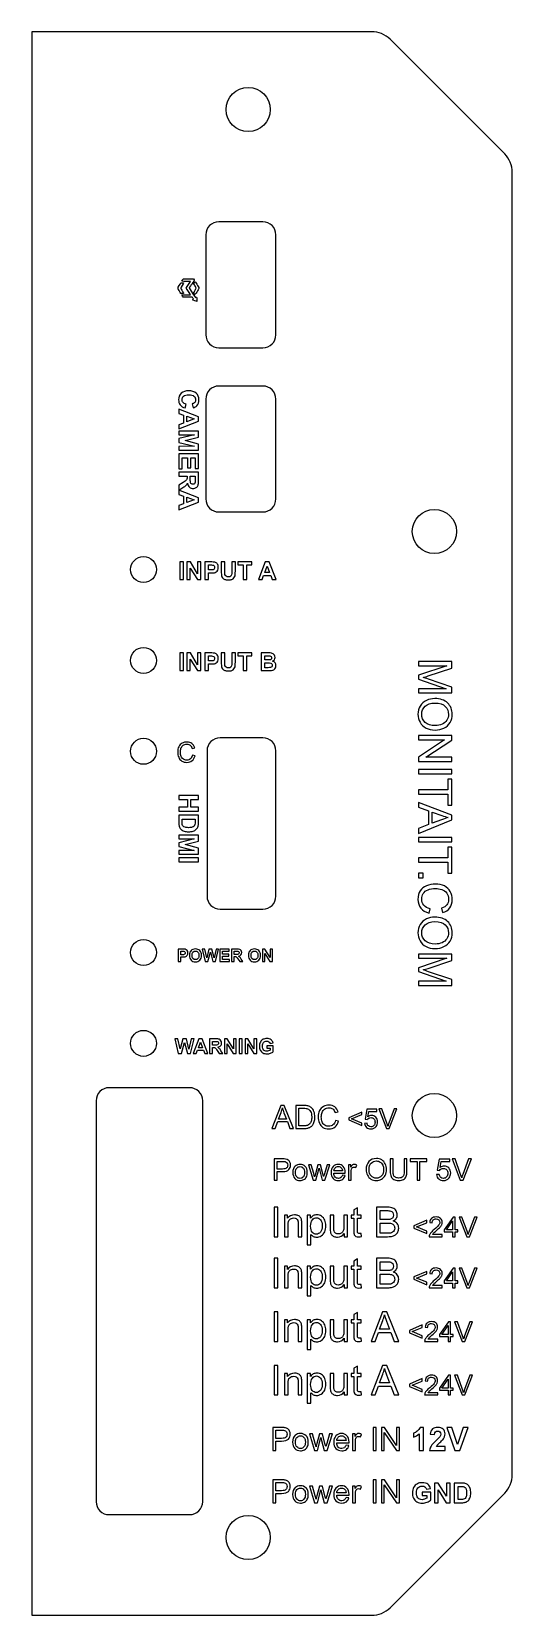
# Model space of a CAD drawing. Header units: millimetres. Extents: x -18 to 18, y -61 to 61.
import ezdxf

# ---------------------------------------------------------------- set-up
doc = ezdxf.new("R2010")
doc.units = ezdxf.units.MM
doc.header["$MEASUREMENT"] = 0
doc.layers.add('Layer 1', color=7, linetype='Continuous')

msp = doc.modelspace()

# ---------------------------------------------------------------- linework, layer by layer
at = {"layer": 'Layer 1', "lineweight": 25}
for points in [[(7.6716, 61), (7.6716, 61), (-18.5, 61), (-18.5, 61)], [(-18.5, 61), (-18.5, 61), (-18.5, -61), (-18.5, -61)], [(9.0858, 60.4142), (8.7107, 60.7893), (8.202, 61), (7.6716, 61)], [(17.9142, 51.5858), (17.9142, 51.5858), (9.0858, 60.4142), (9.0858, 60.4142)], [(18.5, 50.1716), (18.5, 50.702), (18.2893, 51.2107), (17.9142, 51.5858)], [(18.5, -50.1716), (18.5, -50.1716), (18.5, 50.1716), (18.5, 50.1716)], [(-5.1, 45.35), (-5.1, 45.35), (-5.1, 37.65), (-5.1, 37.65)], [(-0.7, 46.35), (-0.7, 46.35), (-4.1, 46.35), (-4.1, 46.35)], [(0.3, 37.65), (0.3, 37.65), (0.3, 45.35), (0.3, 45.35)], [(-4.1, 36.65), (-4.1, 36.65), (-0.7, 36.65), (-0.7, 36.65)], [(-0.7, 36.65), (-0.1477, 36.65), (0.3, 37.0977), (0.3, 37.65)], [(-0.7, 33.7), (-0.7, 33.7), (-4.1, 33.7), (-4.1, 33.7)], [(-5.1, 32.7), (-5.1, 32.7), (-5.1, 25), (-5.1, 25)], [(0.3, 25), (0.3, 25), (0.3, 32.7), (0.3, 32.7)], [(-0.7, 24), (-0.1477, 24), (0.3, 24.4477), (0.3, 25)], [(-4.1, 24), (-4.1, 24), (-0.7, 24), (-0.7, 24)], [(-0.7, 6.6), (-0.7, 6.6), (-4, 6.6), (-4, 6.6)], [(-5, 5.6), (-5, 5.6), (-5, -5.6), (-5, -5.6)], [(0.3, -5.6), (0.3, -5.6), (0.3, 5.6), (0.3, 5.6)], [(-0.7, -6.6), (-0.1477, -6.6), (0.3, -6.1523), (0.3, -5.6)], [(-4, -6.6), (-4, -6.6), (-0.7, -6.6), (-0.7, -6.6)], [(-6.3373, -20.3534), (-6.3373, -20.3534), (-12.5385, -20.3534), (-12.5385, -20.3534)], [(-13.5385, -21.3534), (-13.5385, -21.3534), (-13.5385, -52.2452), (-13.5385, -52.2452)], [(-5.3373, -52.2452), (-5.3373, -52.2452), (-5.3373, -21.3534), (-5.3373, -21.3534)], [(17.9142, -51.5858), (18.2893, -51.2107), (18.5, -50.702), (18.5, -50.1716)], [(-6.3373, -53.2452), (-5.785, -53.2452), (-5.3373, -52.7975), (-5.3373, -52.2452)], [(9.0858, -60.4142), (9.0858, -60.4142), (17.9142, -51.5858), (17.9142, -51.5858)], [(-12.5385, -53.2452), (-12.5385, -53.2452), (-6.3373, -53.2452), (-6.3373, -53.2452)], [(-18.5, -61), (-18.5, -61), (7.6716, -61), (7.6716, -61)], [(7.6716, -61), (8.202, -61), (8.7107, -60.7893), (9.0858, -60.4142)]]:
    msp.add_open_spline(points, degree=3, dxfattribs=at)
for points, knots in [([(-0.1284, 55), (-0.1284, 55.9389), (-0.8895, 56.7), (-1.8284, 56.7), (-1.8284, 56.7), (-2.7673, 56.7), (-3.5284, 55.9389), (-3.5284, 55), (-3.5284, 55), (-3.5284, 54.0611), (-2.7673, 53.3), (-1.8284, 53.3), (-1.8284, 53.3), (-0.8896, 53.3), (-0.1284, 54.0611), (-0.1284, 55)], [0, 0, 0, 0, 0.2, 0.2, 0.2, 0.2, 0.4, 0.4, 0.4, 0.4, 0.6, 0.6, 0.6, 0.6, 1, 1, 1, 1]), ([(-4.1, 46.35), (-4.3652, 46.35), (-4.6196, 46.2446), (-4.8071, 46.0571), (-4.8071, 46.0571), (-4.9946, 45.8696), (-5.1, 45.6152), (-5.1, 45.35)], [0, 0, 0, 0, 0.33333333, 0.33333333, 0.33333333, 0.33333333, 1, 1, 1, 1]), ([(0.3, 45.35), (0.3, 45.6152), (0.1946, 45.8696), (0.0071, 46.0571), (0.0071, 46.0571), (-0.1804, 46.2446), (-0.4348, 46.35), (-0.7, 46.35)], [0, 0, 0, 0, 0.33333333, 0.33333333, 0.33333333, 0.33333333, 1, 1, 1, 1]), ([(-5.1, 37.65), (-5.1, 37.3848), (-4.9946, 37.1304), (-4.8071, 36.9429), (-4.8071, 36.9429), (-4.6196, 36.7554), (-4.3652, 36.65), (-4.1, 36.65)], [0, 0, 0, 0, 0.33333333, 0.33333333, 0.33333333, 0.33333333, 1, 1, 1, 1]), ([(-4.1, 33.7), (-4.3652, 33.7), (-4.6196, 33.5946), (-4.8071, 33.4071), (-4.8071, 33.4071), (-4.9946, 33.2196), (-5.1, 32.9652), (-5.1, 32.7)], [0, 0, 0, 0, 0.33333333, 0.33333333, 0.33333333, 0.33333333, 1, 1, 1, 1]), ([(0.3, 32.7), (0.3, 32.9652), (0.1946, 33.2196), (0.0071, 33.4071), (0.0071, 33.4071), (-0.1804, 33.5946), (-0.4348, 33.7), (-0.7, 33.7)], [0, 0, 0, 0, 0.33333333, 0.33333333, 0.33333333, 0.33333333, 1, 1, 1, 1]), ([(-5.1, 25), (-5.1, 24.7348), (-4.9946, 24.4804), (-4.8071, 24.2929), (-4.8071, 24.2929), (-4.6196, 24.1054), (-4.3652, 24), (-4.1, 24)], [0, 0, 0, 0, 0.33333333, 0.33333333, 0.33333333, 0.33333333, 1, 1, 1, 1]), ([(14.2, 22.5), (14.2, 23.4389), (13.4389, 24.2), (12.5, 24.2), (12.5, 24.2), (11.5611, 24.2), (10.8, 23.4389), (10.8, 22.5), (10.8, 22.5), (10.8, 21.5611), (11.5611, 20.8), (12.5, 20.8), (12.5, 20.8), (13.4389, 20.8), (14.2, 21.5611), (14.2, 22.5)], [0, 0, 0, 0, 0.2, 0.2, 0.2, 0.2, 0.4, 0.4, 0.4, 0.4, 0.6, 0.6, 0.6, 0.6, 1, 1, 1, 1]), ([(-8.8885, 19.563), (-8.8885, 20.1153), (-9.3362, 20.563), (-9.8885, 20.563), (-9.8885, 20.563), (-10.4408, 20.563), (-10.8885, 20.1153), (-10.8885, 19.563), (-10.8885, 19.563), (-10.8885, 19.0107), (-10.4408, 18.563), (-9.8885, 18.563), (-9.8885, 18.563), (-9.3362, 18.563), (-8.8885, 19.0107), (-8.8885, 19.563)], [0, 0, 0, 0, 0.2, 0.2, 0.2, 0.2, 0.4, 0.4, 0.4, 0.4, 0.6, 0.6, 0.6, 0.6, 1, 1, 1, 1]), ([(-8.8885, 12.563), (-8.8885, 13.1153), (-9.3362, 13.563), (-9.8885, 13.563), (-9.8885, 13.563), (-10.4408, 13.563), (-10.8885, 13.1153), (-10.8885, 12.563), (-10.8885, 12.563), (-10.8885, 12.0107), (-10.4408, 11.563), (-9.8885, 11.563), (-9.8885, 11.563), (-9.3362, 11.563), (-8.8885, 12.0107), (-8.8885, 12.563)], [0, 0, 0, 0, 0.2, 0.2, 0.2, 0.2, 0.4, 0.4, 0.4, 0.4, 0.6, 0.6, 0.6, 0.6, 1, 1, 1, 1]), ([(-8.8885, 5.563), (-8.8885, 6.1153), (-9.3362, 6.563), (-9.8885, 6.563), (-9.8885, 6.563), (-10.4408, 6.563), (-10.8885, 6.1153), (-10.8885, 5.563), (-10.8885, 5.563), (-10.8885, 5.0107), (-10.4408, 4.563), (-9.8885, 4.563), (-9.8885, 4.563), (-9.3362, 4.563), (-8.8885, 5.0107), (-8.8885, 5.563)], [0, 0, 0, 0, 0.2, 0.2, 0.2, 0.2, 0.4, 0.4, 0.4, 0.4, 0.6, 0.6, 0.6, 0.6, 1, 1, 1, 1]), ([(-4, 6.6), (-4.2652, 6.6), (-4.5196, 6.4946), (-4.7071, 6.3071), (-4.7071, 6.3071), (-4.8946, 6.1196), (-5, 5.8652), (-5, 5.6)], [0, 0, 0, 0, 0.33333333, 0.33333333, 0.33333333, 0.33333333, 1, 1, 1, 1]), ([(0.3, 5.6), (0.3, 5.8652), (0.1946, 6.1196), (0.0071, 6.3071), (0.0071, 6.3071), (-0.1804, 6.4946), (-0.4348, 6.6), (-0.7, 6.6)], [0, 0, 0, 0, 0.33333333, 0.33333333, 0.33333333, 0.33333333, 1, 1, 1, 1]), ([(-5, -5.6), (-5, -5.8652), (-4.8946, -6.1196), (-4.7071, -6.3071), (-4.7071, -6.3071), (-4.5196, -6.4946), (-4.2652, -6.6), (-4, -6.6)], [0, 0, 0, 0, 0.33333333, 0.33333333, 0.33333333, 0.33333333, 1, 1, 1, 1]), ([(-8.8885, -9.937), (-8.8885, -9.3847), (-9.3362, -8.937), (-9.8885, -8.937), (-9.8885, -8.937), (-10.4408, -8.937), (-10.8885, -9.3847), (-10.8885, -9.937), (-10.8885, -9.937), (-10.8885, -10.4893), (-10.4408, -10.937), (-9.8885, -10.937), (-9.8885, -10.937), (-9.3362, -10.937), (-8.8885, -10.4893), (-8.8885, -9.937)], [0, 0, 0, 0, 0.2, 0.2, 0.2, 0.2, 0.4, 0.4, 0.4, 0.4, 0.6, 0.6, 0.6, 0.6, 1, 1, 1, 1]), ([(-8.8885, -16.937), (-8.8885, -16.3847), (-9.3362, -15.937), (-9.8885, -15.937), (-9.8885, -15.937), (-10.4408, -15.937), (-10.8885, -16.3847), (-10.8885, -16.937), (-10.8885, -16.937), (-10.8885, -17.4893), (-10.4408, -17.937), (-9.8885, -17.937), (-9.8885, -17.937), (-9.3362, -17.937), (-8.8885, -17.4893), (-8.8885, -16.937)], [0, 0, 0, 0, 0.2, 0.2, 0.2, 0.2, 0.4, 0.4, 0.4, 0.4, 0.6, 0.6, 0.6, 0.6, 1, 1, 1, 1]), ([(-12.5385, -20.3534), (-12.8037, -20.3534), (-13.0581, -20.4588), (-13.2456, -20.6463), (-13.2456, -20.6463), (-13.4332, -20.8338), (-13.5385, -21.0882), (-13.5385, -21.3534)], [0, 0, 0, 0, 0.33333333, 0.33333333, 0.33333333, 0.33333333, 1, 1, 1, 1]), ([(-5.3373, -21.3534), (-5.3373, -21.0882), (-5.4426, -20.8338), (-5.6302, -20.6463), (-5.6302, -20.6463), (-5.8177, -20.4588), (-6.0721, -20.3534), (-6.3373, -20.3534)], [0, 0, 0, 0, 0.33333333, 0.33333333, 0.33333333, 0.33333333, 1, 1, 1, 1]), ([(14.2, -22.5), (14.2, -21.5611), (13.4389, -20.8), (12.5, -20.8), (12.5, -20.8), (11.5611, -20.8), (10.8, -21.5611), (10.8, -22.5), (10.8, -22.5), (10.8, -23.4389), (11.5611, -24.2), (12.5, -24.2), (12.5, -24.2), (13.4389, -24.2), (14.2, -23.4389), (14.2, -22.5)], [0, 0, 0, 0, 0.2, 0.2, 0.2, 0.2, 0.4, 0.4, 0.4, 0.4, 0.6, 0.6, 0.6, 0.6, 1, 1, 1, 1]), ([(-13.5385, -52.2452), (-13.5385, -52.5104), (-13.4332, -52.7647), (-13.2456, -52.9523), (-13.2456, -52.9523), (-13.0581, -53.1398), (-12.8037, -53.2452), (-12.5385, -53.2452)], [0, 0, 0, 0, 0.33333333, 0.33333333, 0.33333333, 0.33333333, 1, 1, 1, 1]), ([(-0.1284, -55), (-0.1284, -54.0611), (-0.8895, -53.3), (-1.8284, -53.3), (-1.8284, -53.3), (-2.7673, -53.3), (-3.5284, -54.0611), (-3.5284, -55), (-3.5284, -55), (-3.5284, -55.9389), (-2.7673, -56.7), (-1.8284, -56.7), (-1.8284, -56.7), (-0.8896, -56.7), (-0.1284, -55.9389), (-0.1284, -55)], [0, 0, 0, 0, 0.2, 0.2, 0.2, 0.2, 0.4, 0.4, 0.4, 0.4, 0.6, 0.6, 0.6, 0.6, 1, 1, 1, 1])]:
    msp.add_open_spline(points, degree=3, knots=knots, dxfattribs=at)
at = {"layer": 'Layer 1', "color": 250}
for points, knots in [([(-7.0106, 41.6639), (-7.0325, 41.6317), (-7.2455, 41.2581), (-7.2457, 41.2496), (-7.2457, 41.2496), (-7.246, 41.2343), (-7.0369, 40.8793), (-7.0125, 40.8362), (-7.0125, 40.8362), (-7.0125, 40.8362), (-6.8073, 40.8321), (-6.8073, 40.8321), (-6.8073, 40.8321), (-6.8132, 40.8709), (-6.8955, 41.0047), (-6.9182, 41.0447), (-6.9182, 41.0447), (-6.9368, 41.0774), (-7.0309, 41.2305), (-7.0305, 41.2498), (-7.0305, 41.2498), (-7.0299, 41.287), (-6.811, 41.605), (-6.8085, 41.6633), (-6.8085, 41.6633), (-6.8085, 41.6633), (-7.0106, 41.6639), (-7.0106, 41.6639)], [0, 0, 0, 0, 0.125, 0.125, 0.125, 0.125, 0.25, 0.25, 0.25, 0.25, 0.375, 0.375, 0.375, 0.375, 0.5, 0.5, 0.5, 0.5, 0.625, 0.625, 0.625, 0.625, 0.75, 0.75, 0.75, 0.75, 1, 1, 1, 1]), ([(-5.8017, 40.5561), (-5.8347, 40.5477), (-5.8469, 40.5238), (-5.8832, 40.5137), (-5.8832, 40.5137), (-5.9182, 40.5476), (-6.247, 41.0468), (-6.3076, 41.1383), (-6.3076, 41.1383), (-6.3989, 41.2762), (-6.4018, 41.2142), (-6.2703, 41.4127), (-6.2703, 41.4127), (-6.2293, 41.4747), (-6.1891, 41.5352), (-6.148, 41.5964), (-6.148, 41.5964), (-5.9304, 41.9203), (-5.9579, 41.8302), (-6.0335, 41.9626), (-6.0335, 41.9626), (-6.163, 41.9627), (-6.3004, 41.9529), (-6.4341, 41.9526), (-6.4341, 41.9526), (-6.5571, 41.9523), (-6.734, 41.9631), (-6.8502, 41.9503), (-6.8502, 41.9503), (-6.8664, 41.9178), (-6.9423, 41.7984), (-6.9425, 41.7696), (-6.9425, 41.7696), (-6.8114, 41.7584), (-6.3351, 41.7765), (-6.2735, 41.7577), (-6.2735, 41.7577), (-6.2807, 41.7147), (-6.5536, 41.3306), (-6.5993, 41.2499), (-6.5993, 41.2499), (-6.5779, 41.1784), (-6.2729, 40.7819), (-6.2705, 40.728), (-6.2705, 40.728), (-6.2705, 40.728), (-6.9411, 40.7176), (-6.9411, 40.7176), (-6.9411, 40.7176), (-6.9401, 40.6924), (-6.8631, 40.5681), (-6.8454, 40.5464), (-6.8454, 40.5464), (-6.8454, 40.5464), (-6.3797, 40.5432), (-6.3797, 40.5432), (-6.3797, 40.5432), (-6.3123, 40.5424), (-6.2124, 40.5447), (-6.1485, 40.5348), (-6.1485, 40.5348), (-6.1154, 40.5297), (-6.1088, 40.5045), (-6.0907, 40.4781), (-6.0907, 40.4781), (-6.0759, 40.4565), (-6.0503, 40.426), (-6.0475, 40.3998), (-6.0475, 40.3998), (-6.0475, 40.3998), (-6.1143, 40.348), (-6.1143, 40.348), (-6.1143, 40.348), (-6.0893, 40.3142), (-5.8138, 40.211), (-5.7963, 40.2094), (-5.7963, 40.2094), (-5.7859, 40.2958), (-5.794, 40.4675), (-5.8017, 40.5561)], [0, 0, 0, 0, 0.04761905, 0.04761905, 0.04761905, 0.04761905, 0.0952381, 0.0952381, 0.0952381, 0.0952381, 0.14285714, 0.14285714, 0.14285714, 0.14285714, 0.19047619, 0.19047619, 0.19047619, 0.19047619, 0.23809524, 0.23809524, 0.23809524, 0.23809524, 0.28571429, 0.28571429, 0.28571429, 0.28571429, 0.33333333, 0.33333333, 0.33333333, 0.33333333, 0.38095238, 0.38095238, 0.38095238, 0.38095238, 0.42857143, 0.42857143, 0.42857143, 0.42857143, 0.47619048, 0.47619048, 0.47619048, 0.47619048, 0.52380952, 0.52380952, 0.52380952, 0.52380952, 0.57142857, 0.57142857, 0.57142857, 0.57142857, 0.61904762, 0.61904762, 0.61904762, 0.61904762, 0.66666667, 0.66666667, 0.66666667, 0.66666667, 0.71428571, 0.71428571, 0.71428571, 0.71428571, 0.76190476, 0.76190476, 0.76190476, 0.76190476, 0.80952381, 0.80952381, 0.80952381, 0.80952381, 0.85714286, 0.85714286, 0.85714286, 0.85714286, 0.9047619, 0.9047619, 0.9047619, 0.9047619, 1, 1, 1, 1]), ([(-5.9104, 41.741), (-5.9391, 41.7275), (-5.9714, 41.667), (-5.9941, 41.6329), (-5.9941, 41.6329), (-6.0323, 41.5752), (-6.01, 41.5628), (-5.9765, 41.5034), (-5.9765, 41.5034), (-5.9553, 41.4659), (-5.8369, 41.2677), (-5.8364, 41.2494), (-5.8364, 41.2494), (-5.8359, 41.2278), (-5.9551, 41.0321), (-5.9751, 40.9951), (-5.9751, 40.9951), (-6.0072, 40.9357), (-6.0333, 40.9268), (-5.9954, 40.8657), (-5.9954, 40.8657), (-5.9729, 40.8295), (-5.9387, 40.778), (-5.9104, 40.7558), (-5.9104, 40.7558), (-5.8819, 40.7762), (-5.7901, 40.9452), (-5.7625, 40.9932), (-5.7625, 40.9932), (-5.7464, 41.0213), (-5.624, 41.2308), (-5.6222, 41.2454), (-5.6222, 41.2454), (-5.6198, 41.2643), (-5.7402, 41.4635), (-5.7588, 41.4968), (-5.7588, 41.4968), (-5.7863, 41.5459), (-5.8809, 41.719), (-5.9104, 41.741)], [0, 0, 0, 0, 0.09090909, 0.09090909, 0.09090909, 0.09090909, 0.18181818, 0.18181818, 0.18181818, 0.18181818, 0.27272727, 0.27272727, 0.27272727, 0.27272727, 0.36363636, 0.36363636, 0.36363636, 0.36363636, 0.45454545, 0.45454545, 0.45454545, 0.45454545, 0.54545455, 0.54545455, 0.54545455, 0.54545455, 0.63636364, 0.63636364, 0.63636364, 0.63636364, 0.72727273, 0.72727273, 0.72727273, 0.72727273, 0.81818182, 0.81818182, 0.81818182, 0.81818182, 1, 1, 1, 1]), ([(-6.6064, 32.3159), (-6.6064, 32.3159), (-6.6974, 32.0196), (-6.6974, 32.0196), (-6.6974, 32.0196), (-6.8643, 32.0651), (-6.9881, 32.1409), (-7.0692, 32.2467), (-7.0692, 32.2467), (-7.15, 32.3526), (-7.1906, 32.4866), (-7.1906, 32.6492), (-7.1906, 32.6492), (-7.1906, 32.8507), (-7.1218, 33.0161), (-6.9842, 33.1459), (-6.9842, 33.1459), (-6.8467, 33.2754), (-6.6586, 33.3403), (-6.4198, 33.3403), (-6.4198, 33.3403), (-6.1676, 33.3403), (-5.9714, 33.2751), (-5.8317, 33.1449), (-5.8317, 33.1449), (-5.692, 33.0147), (-5.6222, 32.8433), (-5.6222, 32.6309), (-5.6222, 32.6309), (-5.6222, 32.4454), (-5.6772, 32.2947), (-5.7869, 32.179), (-5.7869, 32.179), (-5.8518, 32.1099), (-5.945, 32.0584), (-6.0667, 32.0238), (-6.0667, 32.0238), (-6.0667, 32.0238), (-6.1386, 32.3265), (-6.1386, 32.3265), (-6.1386, 32.3265), (-6.0603, 32.3445), (-5.9982, 32.3819), (-5.9527, 32.4386), (-5.9527, 32.4386), (-5.9072, 32.4958), (-5.8847, 32.5649), (-5.8847, 32.6461), (-5.8847, 32.6461), (-5.8847, 32.7586), (-5.9249, 32.85), (-6.0057, 32.9198), (-6.0057, 32.9198), (-6.0861, 32.99), (-6.2166, 33.0249), (-6.3972, 33.0249), (-6.3972, 33.0249), (-6.5884, 33.0249), (-6.7249, 32.9904), (-6.8061, 32.9216), (-6.8061, 32.9216), (-6.8876, 32.8524), (-6.9281, 32.7628), (-6.9281, 32.6524), (-6.9281, 32.6524), (-6.9281, 32.5709), (-6.9024, 32.5007), (-6.8505, 32.4422), (-6.8505, 32.4422), (-6.7987, 32.3836), (-6.7175, 32.3413), (-6.6064, 32.3159)], [0, 0, 0, 0, 0.05263158, 0.05263158, 0.05263158, 0.05263158, 0.10526316, 0.10526316, 0.10526316, 0.10526316, 0.15789474, 0.15789474, 0.15789474, 0.15789474, 0.21052632, 0.21052632, 0.21052632, 0.21052632, 0.26315789, 0.26315789, 0.26315789, 0.26315789, 0.31578947, 0.31578947, 0.31578947, 0.31578947, 0.36842105, 0.36842105, 0.36842105, 0.36842105, 0.42105263, 0.42105263, 0.42105263, 0.42105263, 0.47368421, 0.47368421, 0.47368421, 0.47368421, 0.52631579, 0.52631579, 0.52631579, 0.52631579, 0.57894737, 0.57894737, 0.57894737, 0.57894737, 0.63157895, 0.63157895, 0.63157895, 0.63157895, 0.68421053, 0.68421053, 0.68421053, 0.68421053, 0.73684211, 0.73684211, 0.73684211, 0.73684211, 0.78947368, 0.78947368, 0.78947368, 0.78947368, 0.84210526, 0.84210526, 0.84210526, 0.84210526, 0.89473684, 0.89473684, 0.89473684, 0.89473684, 1, 1, 1, 1]), ([(-7.1652, 30.3916), (-7.1652, 30.3916), (-7.1652, 30.7221), (-7.1652, 30.7221), (-7.1652, 30.7221), (-7.1652, 30.7221), (-6.8202, 30.853), (-6.8202, 30.853), (-6.8202, 30.853), (-6.8202, 30.853), (-6.8202, 31.4608), (-6.8202, 31.4608), (-6.8202, 31.4608), (-6.8202, 31.4608), (-7.1652, 31.5868), (-7.1652, 31.5868), (-7.1652, 31.5868), (-7.1652, 31.5868), (-7.1652, 31.9113), (-7.1652, 31.9113), (-7.1652, 31.9113), (-7.1652, 31.9113), (-5.6497, 31.3229), (-5.6497, 31.3229), (-5.6497, 31.3229), (-5.6497, 31.3229), (-5.6497, 30.9987), (-5.6497, 30.9987), (-5.6497, 30.9987), (-5.6497, 30.9987), (-7.1652, 30.3916), (-7.1652, 30.3916)], [0, 0, 0, 0, 0.11111111, 0.11111111, 0.11111111, 0.11111111, 0.22222222, 0.22222222, 0.22222222, 0.22222222, 0.33333333, 0.33333333, 0.33333333, 0.33333333, 0.44444444, 0.44444444, 0.44444444, 0.44444444, 0.55555556, 0.55555556, 0.55555556, 0.55555556, 0.66666667, 0.66666667, 0.66666667, 0.66666667, 0.77777778, 0.77777778, 0.77777778, 0.77777778, 1, 1, 1, 1]), ([(-6.5641, 30.9525), (-6.5641, 30.9525), (-6.0032, 31.1631), (-6.0032, 31.1631), (-6.0032, 31.1631), (-6.0032, 31.1631), (-6.5641, 31.3677), (-6.5641, 31.3677), (-6.5641, 31.3677), (-6.5641, 31.3677), (-6.5641, 30.9525), (-6.5641, 30.9525)], [0, 0, 0, 0, 0.25, 0.25, 0.25, 0.25, 0.5, 0.5, 0.5, 0.5, 1, 1, 1, 1]), ([(-7.1652, 30.2325), (-7.1652, 30.2325), (-5.6497, 30.2325), (-5.6497, 30.2325), (-5.6497, 30.2325), (-5.6497, 30.2325), (-5.6497, 29.7729), (-5.6497, 29.7729), (-5.6497, 29.7729), (-5.6497, 29.7729), (-6.6833, 29.5012), (-6.6833, 29.5012), (-6.6833, 29.5012), (-6.6833, 29.5012), (-5.6497, 29.2328), (-5.6497, 29.2328), (-5.6497, 29.2328), (-5.6497, 29.2328), (-5.6497, 28.7721), (-5.6497, 28.7721), (-5.6497, 28.7721), (-5.6497, 28.7721), (-7.1652, 28.7721), (-7.1652, 28.7721), (-7.1652, 28.7721), (-7.1652, 28.7721), (-7.1652, 29.0557), (-7.1652, 29.0557), (-7.1652, 29.0557), (-7.1652, 29.0557), (-5.9721, 29.0568), (-5.9721, 29.0568), (-5.9721, 29.0568), (-5.9721, 29.0568), (-7.1652, 29.3555), (-7.1652, 29.3555), (-7.1652, 29.3555), (-7.1652, 29.3555), (-7.1652, 29.6505), (-7.1652, 29.6505), (-7.1652, 29.6505), (-7.1652, 29.6505), (-5.9721, 29.9478), (-5.9721, 29.9478), (-5.9721, 29.9478), (-5.9721, 29.9478), (-7.1652, 29.9489), (-7.1652, 29.9489), (-7.1652, 29.9489), (-7.1652, 29.9489), (-7.1652, 30.2325), (-7.1652, 30.2325)], [0, 0, 0, 0, 0.07142857, 0.07142857, 0.07142857, 0.07142857, 0.14285714, 0.14285714, 0.14285714, 0.14285714, 0.21428571, 0.21428571, 0.21428571, 0.21428571, 0.28571429, 0.28571429, 0.28571429, 0.28571429, 0.35714286, 0.35714286, 0.35714286, 0.35714286, 0.42857143, 0.42857143, 0.42857143, 0.42857143, 0.5, 0.5, 0.5, 0.5, 0.57142857, 0.57142857, 0.57142857, 0.57142857, 0.64285714, 0.64285714, 0.64285714, 0.64285714, 0.71428571, 0.71428571, 0.71428571, 0.71428571, 0.78571429, 0.78571429, 0.78571429, 0.78571429, 0.85714286, 0.85714286, 0.85714286, 0.85714286, 1, 1, 1, 1]), ([(-7.1652, 28.4652), (-7.1652, 28.4652), (-5.6497, 28.4652), (-5.6497, 28.4652), (-5.6497, 28.4652), (-5.6497, 28.4652), (-5.6497, 27.3434), (-5.6497, 27.3434), (-5.6497, 27.3434), (-5.6497, 27.3434), (-5.9058, 27.3434), (-5.9058, 27.3434), (-5.9058, 27.3434), (-5.9058, 27.3434), (-5.9058, 28.1583), (-5.9058, 28.1583), (-5.9058, 28.1583), (-5.9058, 28.1583), (-6.2424, 28.1583), (-6.2424, 28.1583), (-6.2424, 28.1583), (-6.2424, 28.1583), (-6.2424, 27.4005), (-6.2424, 27.4005), (-6.2424, 27.4005), (-6.2424, 27.4005), (-6.4985, 27.4005), (-6.4985, 27.4005), (-6.4985, 27.4005), (-6.4985, 27.4005), (-6.4985, 28.1583), (-6.4985, 28.1583), (-6.4985, 28.1583), (-6.4985, 28.1583), (-6.9091, 28.1583), (-6.9091, 28.1583), (-6.9091, 28.1583), (-6.9091, 28.1583), (-6.9091, 27.3138), (-6.9091, 27.3138), (-6.9091, 27.3138), (-6.9091, 27.3138), (-7.1652, 27.3138), (-7.1652, 27.3138), (-7.1652, 27.3138), (-7.1652, 27.3138), (-7.1652, 28.4652), (-7.1652, 28.4652)], [0, 0, 0, 0, 0.07692308, 0.07692308, 0.07692308, 0.07692308, 0.15384615, 0.15384615, 0.15384615, 0.15384615, 0.23076923, 0.23076923, 0.23076923, 0.23076923, 0.30769231, 0.30769231, 0.30769231, 0.30769231, 0.38461538, 0.38461538, 0.38461538, 0.38461538, 0.46153846, 0.46153846, 0.46153846, 0.46153846, 0.53846154, 0.53846154, 0.53846154, 0.53846154, 0.61538462, 0.61538462, 0.61538462, 0.61538462, 0.69230769, 0.69230769, 0.69230769, 0.69230769, 0.76923077, 0.76923077, 0.76923077, 0.76923077, 0.84615385, 0.84615385, 0.84615385, 0.84615385, 1, 1, 1, 1]), ([(-7.1652, 27.0534), (-7.1652, 27.0534), (-5.6497, 27.0534), (-5.6497, 27.0534), (-5.6497, 27.0534), (-5.6497, 27.0534), (-5.6497, 26.4089), (-5.6497, 26.4089), (-5.6497, 26.4089), (-5.6497, 26.247), (-5.6635, 26.1291), (-5.6906, 26.0558), (-5.6906, 26.0558), (-5.7178, 25.982), (-5.7661, 25.9235), (-5.8356, 25.8794), (-5.8356, 25.8794), (-5.9055, 25.8353), (-5.9848, 25.8131), (-6.0744, 25.8131), (-6.0744, 25.8131), (-6.1884, 25.8131), (-6.2822, 25.8462), (-6.3563, 25.9129), (-6.3563, 25.9129), (-6.4304, 25.9796), (-6.477, 26.079), (-6.4964, 26.2117), (-6.4964, 26.2117), (-6.5348, 26.1457), (-6.5771, 26.0914), (-6.6234, 26.0487), (-6.6234, 26.0487), (-6.6696, 26.0057), (-6.7518, 25.9478), (-6.8696, 25.8751), (-6.8696, 25.8751), (-6.8696, 25.8751), (-7.1652, 25.6903), (-7.1652, 25.6903), (-7.1652, 25.6903), (-7.1652, 25.6903), (-7.1652, 26.0561), (-7.1652, 26.0561), (-7.1652, 26.0561), (-7.1652, 26.0561), (-6.8343, 26.2755), (-6.8343, 26.2755), (-6.8343, 26.2755), (-6.7168, 26.3546), (-6.6428, 26.4082), (-6.6121, 26.4375), (-6.6121, 26.4375), (-6.5817, 26.4664), (-6.5606, 26.4971), (-6.5493, 26.5295), (-6.5493, 26.5295), (-6.538, 26.5623), (-6.5323, 26.6138), (-6.5323, 26.6844), (-6.5323, 26.6844), (-6.5323, 26.6844), (-6.5323, 26.7465), (-6.5323, 26.7465), (-6.5323, 26.7465), (-6.5323, 26.7465), (-7.1652, 26.7465), (-7.1652, 26.7465), (-7.1652, 26.7465), (-7.1652, 26.7465), (-7.1652, 27.0534), (-7.1652, 27.0534)], [0, 0, 0, 0, 0.05263158, 0.05263158, 0.05263158, 0.05263158, 0.10526316, 0.10526316, 0.10526316, 0.10526316, 0.15789474, 0.15789474, 0.15789474, 0.15789474, 0.21052632, 0.21052632, 0.21052632, 0.21052632, 0.26315789, 0.26315789, 0.26315789, 0.26315789, 0.31578947, 0.31578947, 0.31578947, 0.31578947, 0.36842105, 0.36842105, 0.36842105, 0.36842105, 0.42105263, 0.42105263, 0.42105263, 0.42105263, 0.47368421, 0.47368421, 0.47368421, 0.47368421, 0.52631579, 0.52631579, 0.52631579, 0.52631579, 0.57894737, 0.57894737, 0.57894737, 0.57894737, 0.63157895, 0.63157895, 0.63157895, 0.63157895, 0.68421053, 0.68421053, 0.68421053, 0.68421053, 0.73684211, 0.73684211, 0.73684211, 0.73684211, 0.78947368, 0.78947368, 0.78947368, 0.78947368, 0.84210526, 0.84210526, 0.84210526, 0.84210526, 0.89473684, 0.89473684, 0.89473684, 0.89473684, 1, 1, 1, 1]), ([(-7.1652, 24.1597), (-7.1652, 24.1597), (-7.1652, 24.4902), (-7.1652, 24.4902), (-7.1652, 24.4902), (-7.1652, 24.4902), (-6.8202, 24.6211), (-6.8202, 24.6211), (-6.8202, 24.6211), (-6.8202, 24.6211), (-6.8202, 25.2289), (-6.8202, 25.2289), (-6.8202, 25.2289), (-6.8202, 25.2289), (-7.1652, 25.3549), (-7.1652, 25.3549), (-7.1652, 25.3549), (-7.1652, 25.3549), (-7.1652, 25.6794), (-7.1652, 25.6794), (-7.1652, 25.6794), (-7.1652, 25.6794), (-5.6497, 25.091), (-5.6497, 25.091), (-5.6497, 25.091), (-5.6497, 25.091), (-5.6497, 24.7668), (-5.6497, 24.7668), (-5.6497, 24.7668), (-5.6497, 24.7668), (-7.1652, 24.1597), (-7.1652, 24.1597)], [0, 0, 0, 0, 0.11111111, 0.11111111, 0.11111111, 0.11111111, 0.22222222, 0.22222222, 0.22222222, 0.22222222, 0.33333333, 0.33333333, 0.33333333, 0.33333333, 0.44444444, 0.44444444, 0.44444444, 0.44444444, 0.55555556, 0.55555556, 0.55555556, 0.55555556, 0.66666667, 0.66666667, 0.66666667, 0.66666667, 0.77777778, 0.77777778, 0.77777778, 0.77777778, 1, 1, 1, 1]), ([(-6.291, 26.7465), (-6.291, 26.7465), (-6.291, 26.52), (-6.291, 26.52), (-6.291, 26.52), (-6.291, 26.3733), (-6.2847, 26.2819), (-6.2723, 26.2452), (-6.2723, 26.2452), (-6.26, 26.2089), (-6.2385, 26.1799), (-6.2081, 26.1595), (-6.2081, 26.1595), (-6.1778, 26.1387), (-6.1397, 26.1284), (-6.0942, 26.1284), (-6.0942, 26.1284), (-6.043, 26.1284), (-6.0021, 26.1422), (-5.9704, 26.1694), (-5.9704, 26.1694), (-5.939, 26.1965), (-5.9192, 26.235), (-5.9111, 26.2844), (-5.9111, 26.2844), (-5.9076, 26.3094), (-5.9058, 26.3838), (-5.9058, 26.5077), (-5.9058, 26.5077), (-5.9058, 26.5077), (-5.9058, 26.7465), (-5.9058, 26.7465), (-5.9058, 26.7465), (-5.9058, 26.7465), (-6.291, 26.7465), (-6.291, 26.7465)], [0, 0, 0, 0, 0.1, 0.1, 0.1, 0.1, 0.2, 0.2, 0.2, 0.2, 0.3, 0.3, 0.3, 0.3, 0.4, 0.4, 0.4, 0.4, 0.5, 0.5, 0.5, 0.5, 0.6, 0.6, 0.6, 0.6, 0.7, 0.7, 0.7, 0.7, 0.8, 0.8, 0.8, 0.8, 1, 1, 1, 1]), ([(-6.5641, 24.7206), (-6.5641, 24.7206), (-6.0032, 24.9312), (-6.0032, 24.9312), (-6.0032, 24.9312), (-6.0032, 24.9312), (-6.5641, 25.1358), (-6.5641, 25.1358), (-6.5641, 25.1358), (-6.5641, 25.1358), (-6.5641, 24.7206), (-6.5641, 24.7206)], [0, 0, 0, 0, 0.25, 0.25, 0.25, 0.25, 0.5, 0.5, 0.5, 0.5, 1, 1, 1, 1]), ([(-7.0917, 18.7862), (-7.0917, 18.7862), (-7.0917, 20.1502), (-7.0917, 20.1502), (-7.0917, 20.1502), (-7.0917, 20.1502), (-6.8154, 20.1502), (-6.8154, 20.1502), (-6.8154, 20.1502), (-6.8154, 20.1502), (-6.8154, 18.7862), (-6.8154, 18.7862), (-6.8154, 18.7862), (-6.8154, 18.7862), (-7.0917, 18.7862), (-7.0917, 18.7862)], [0, 0, 0, 0, 0.2, 0.2, 0.2, 0.2, 0.4, 0.4, 0.4, 0.4, 0.6, 0.6, 0.6, 0.6, 1, 1, 1, 1]), ([(-6.5528, 18.7862), (-6.5528, 18.7862), (-6.5528, 20.1502), (-6.5528, 20.1502), (-6.5528, 20.1502), (-6.5528, 20.1502), (-6.2855, 20.1502), (-6.2855, 20.1502), (-6.2855, 20.1502), (-6.2855, 20.1502), (-5.7242, 19.2361), (-5.7242, 19.2361), (-5.7242, 19.2361), (-5.7242, 19.2361), (-5.7242, 20.1502), (-5.7242, 20.1502), (-5.7242, 20.1502), (-5.7242, 20.1502), (-5.4689, 20.1502), (-5.4689, 20.1502), (-5.4689, 20.1502), (-5.4689, 20.1502), (-5.4689, 18.7862), (-5.4689, 18.7862), (-5.4689, 18.7862), (-5.4689, 18.7862), (-5.7448, 18.7862), (-5.7448, 18.7862), (-5.7448, 18.7862), (-5.7448, 18.7862), (-6.2976, 19.6828), (-6.2976, 19.6828), (-6.2976, 19.6828), (-6.2976, 19.6828), (-6.2976, 18.7862), (-6.2976, 18.7862), (-6.2976, 18.7862), (-6.2976, 18.7862), (-6.5528, 18.7862), (-6.5528, 18.7862)], [0, 0, 0, 0, 0.09090909, 0.09090909, 0.09090909, 0.09090909, 0.18181818, 0.18181818, 0.18181818, 0.18181818, 0.27272727, 0.27272727, 0.27272727, 0.27272727, 0.36363636, 0.36363636, 0.36363636, 0.36363636, 0.45454545, 0.45454545, 0.45454545, 0.45454545, 0.54545455, 0.54545455, 0.54545455, 0.54545455, 0.63636364, 0.63636364, 0.63636364, 0.63636364, 0.72727273, 0.72727273, 0.72727273, 0.72727273, 0.81818182, 0.81818182, 0.81818182, 0.81818182, 1, 1, 1, 1]), ([(-5.1771, 18.7862), (-5.1771, 18.7862), (-5.1771, 20.1502), (-5.1771, 20.1502), (-5.1771, 20.1502), (-5.1771, 20.1502), (-4.7355, 20.1502), (-4.7355, 20.1502), (-4.7355, 20.1502), (-4.5682, 20.1502), (-4.4593, 20.1435), (-4.4085, 20.1299), (-4.4085, 20.1299), (-4.3304, 20.1092), (-4.265, 20.0648), (-4.2123, 19.9962), (-4.2123, 19.9962), (-4.1595, 19.9276), (-4.1332, 19.839), (-4.1332, 19.7304), (-4.1332, 19.7304), (-4.1332, 19.6466), (-4.1484, 19.5765), (-4.1786, 19.5193), (-4.1786, 19.5193), (-4.2091, 19.4622), (-4.2475, 19.4174), (-4.2942, 19.3847), (-4.2942, 19.3847), (-4.3408, 19.3523), (-4.3885, 19.3307), (-4.4367, 19.3202), (-4.4367, 19.3202), (-4.5024, 19.3072), (-4.5974, 19.3006), (-4.7218, 19.3006), (-4.7218, 19.3006), (-4.7218, 19.3006), (-4.9009, 19.3006), (-4.9009, 19.3006), (-4.9009, 19.3006), (-4.9009, 19.3006), (-4.9009, 18.7862), (-4.9009, 18.7862), (-4.9009, 18.7862), (-4.9009, 18.7862), (-5.1771, 18.7862), (-5.1771, 18.7862)], [0, 0, 0, 0, 0.07692308, 0.07692308, 0.07692308, 0.07692308, 0.15384615, 0.15384615, 0.15384615, 0.15384615, 0.23076923, 0.23076923, 0.23076923, 0.23076923, 0.30769231, 0.30769231, 0.30769231, 0.30769231, 0.38461538, 0.38461538, 0.38461538, 0.38461538, 0.46153846, 0.46153846, 0.46153846, 0.46153846, 0.53846154, 0.53846154, 0.53846154, 0.53846154, 0.61538462, 0.61538462, 0.61538462, 0.61538462, 0.69230769, 0.69230769, 0.69230769, 0.69230769, 0.76923077, 0.76923077, 0.76923077, 0.76923077, 0.84615385, 0.84615385, 0.84615385, 0.84615385, 1, 1, 1, 1]), ([(-4.9009, 19.9197), (-4.9009, 19.9197), (-4.9009, 19.5311), (-4.9009, 19.5311), (-4.9009, 19.5311), (-4.9009, 19.5311), (-4.7507, 19.5311), (-4.7507, 19.5311), (-4.7507, 19.5311), (-4.6425, 19.5311), (-4.5704, 19.5384), (-4.5339, 19.5526), (-4.5339, 19.5526), (-4.4974, 19.5669), (-4.4688, 19.5892), (-4.4482, 19.62), (-4.4482, 19.62), (-4.4275, 19.6504), (-4.417, 19.6857), (-4.417, 19.7263), (-4.417, 19.7263), (-4.417, 19.7762), (-4.4316, 19.8171), (-4.4605, 19.8495), (-4.4605, 19.8495), (-4.4897, 19.8819), (-4.5263, 19.9022), (-4.571, 19.9105), (-4.571, 19.9105), (-4.6037, 19.9165), (-4.6695, 19.9197), (-4.7685, 19.9197), (-4.7685, 19.9197), (-4.7685, 19.9197), (-4.9009, 19.9197), (-4.9009, 19.9197)], [0, 0, 0, 0, 0.1, 0.1, 0.1, 0.1, 0.2, 0.2, 0.2, 0.2, 0.3, 0.3, 0.3, 0.3, 0.4, 0.4, 0.4, 0.4, 0.5, 0.5, 0.5, 0.5, 0.6, 0.6, 0.6, 0.6, 0.7, 0.7, 0.7, 0.7, 0.8, 0.8, 0.8, 0.8, 1, 1, 1, 1]), ([(-3.9065, 20.1502), (-3.9065, 20.1502), (-3.6303, 20.1502), (-3.6303, 20.1502), (-3.6303, 20.1502), (-3.6303, 20.1502), (-3.6303, 19.411), (-3.6303, 19.411), (-3.6303, 19.411), (-3.6303, 19.2936), (-3.6268, 19.2177), (-3.6201, 19.1831), (-3.6201, 19.1831), (-3.6084, 19.1272), (-3.5808, 19.0821), (-3.537, 19.0485), (-3.537, 19.0485), (-3.4928, 19.0145), (-3.4328, 18.9977), (-3.3566, 18.9977), (-3.3566, 18.9977), (-3.2795, 18.9977), (-3.2211, 19.0135), (-3.1817, 19.0456), (-3.1817, 19.0456), (-3.1423, 19.0777), (-3.1188, 19.1167), (-3.1109, 19.1634), (-3.1109, 19.1634), (-3.1029, 19.2101), (-3.0988, 19.2872), (-3.0988, 19.3952), (-3.0988, 19.3952), (-3.0988, 19.3952), (-3.0988, 20.1502), (-3.0988, 20.1502), (-3.0988, 20.1502), (-3.0988, 20.1502), (-2.8226, 20.1502), (-2.8226, 20.1502), (-2.8226, 20.1502), (-2.8226, 20.1502), (-2.8226, 19.4329), (-2.8226, 19.4329), (-2.8226, 19.4329), (-2.8226, 19.2691), (-2.8299, 19.1532), (-2.8448, 19.0856), (-2.8448, 19.0856), (-2.8597, 19.018), (-2.887, 18.9608), (-2.927, 18.9142), (-2.927, 18.9142), (-2.9667, 18.8675), (-3.0201, 18.8307), (-3.0867, 18.803), (-3.0867, 18.803), (-3.1537, 18.7754), (-3.2407, 18.7614), (-3.3484, 18.7614), (-3.3484, 18.7614), (-3.4782, 18.7614), (-3.5767, 18.7764), (-3.6436, 18.8065), (-3.6436, 18.8065), (-3.7106, 18.8367), (-3.7637, 18.8757), (-3.8027, 18.924), (-3.8027, 18.924), (-3.8418, 18.9723), (-3.8672, 19.0224), (-3.8795, 19.0754), (-3.8795, 19.0754), (-3.8976, 19.1535), (-3.9065, 19.2691), (-3.9065, 19.4218), (-3.9065, 19.4218), (-3.9065, 19.4218), (-3.9065, 20.1502), (-3.9065, 20.1502)], [0, 0, 0, 0, 0.04761905, 0.04761905, 0.04761905, 0.04761905, 0.0952381, 0.0952381, 0.0952381, 0.0952381, 0.14285714, 0.14285714, 0.14285714, 0.14285714, 0.19047619, 0.19047619, 0.19047619, 0.19047619, 0.23809524, 0.23809524, 0.23809524, 0.23809524, 0.28571429, 0.28571429, 0.28571429, 0.28571429, 0.33333333, 0.33333333, 0.33333333, 0.33333333, 0.38095238, 0.38095238, 0.38095238, 0.38095238, 0.42857143, 0.42857143, 0.42857143, 0.42857143, 0.47619048, 0.47619048, 0.47619048, 0.47619048, 0.52380952, 0.52380952, 0.52380952, 0.52380952, 0.57142857, 0.57142857, 0.57142857, 0.57142857, 0.61904762, 0.61904762, 0.61904762, 0.61904762, 0.66666667, 0.66666667, 0.66666667, 0.66666667, 0.71428571, 0.71428571, 0.71428571, 0.71428571, 0.76190476, 0.76190476, 0.76190476, 0.76190476, 0.80952381, 0.80952381, 0.80952381, 0.80952381, 0.85714286, 0.85714286, 0.85714286, 0.85714286, 0.9047619, 0.9047619, 0.9047619, 0.9047619, 1, 1, 1, 1]), ([(-2.2241, 18.7862), (-2.2241, 18.7862), (-2.2241, 19.9197), (-2.2241, 19.9197), (-2.2241, 19.9197), (-2.2241, 19.9197), (-2.628, 19.9197), (-2.628, 19.9197), (-2.628, 19.9197), (-2.628, 19.9197), (-2.628, 20.1502), (-2.628, 20.1502), (-2.628, 20.1502), (-2.628, 20.1502), (-1.5459, 20.1502), (-1.5459, 20.1502), (-1.5459, 20.1502), (-1.5459, 20.1502), (-1.5459, 19.9197), (-1.5459, 19.9197), (-1.5459, 19.9197), (-1.5459, 19.9197), (-1.9479, 19.9197), (-1.9479, 19.9197), (-1.9479, 19.9197), (-1.9479, 19.9197), (-1.9479, 18.7862), (-1.9479, 18.7862), (-1.9479, 18.7862), (-1.9479, 18.7862), (-2.2241, 18.7862), (-2.2241, 18.7862)], [0, 0, 0, 0, 0.11111111, 0.11111111, 0.11111111, 0.11111111, 0.22222222, 0.22222222, 0.22222222, 0.22222222, 0.33333333, 0.33333333, 0.33333333, 0.33333333, 0.44444444, 0.44444444, 0.44444444, 0.44444444, 0.55555556, 0.55555556, 0.55555556, 0.55555556, 0.66666667, 0.66666667, 0.66666667, 0.66666667, 0.77777778, 0.77777778, 0.77777778, 0.77777778, 1, 1, 1, 1]), ([(0.32, 18.7862), (0.32, 18.7862), (0.0225, 18.7862), (0.0225, 18.7862), (0.0225, 18.7862), (0.0225, 18.7862), (-0.0953, 19.0967), (-0.0953, 19.0967), (-0.0953, 19.0967), (-0.0953, 19.0967), (-0.6424, 19.0967), (-0.6424, 19.0967), (-0.6424, 19.0967), (-0.6424, 19.0967), (-0.7557, 18.7862), (-0.7557, 18.7862), (-0.7557, 18.7862), (-0.7557, 18.7862), (-1.0478, 18.7862), (-1.0478, 18.7862), (-1.0478, 18.7862), (-1.0478, 18.7862), (-0.5182, 20.1502), (-0.5182, 20.1502), (-0.5182, 20.1502), (-0.5182, 20.1502), (-0.2264, 20.1502), (-0.2264, 20.1502), (-0.2264, 20.1502), (-0.2264, 20.1502), (0.32, 18.7862), (0.32, 18.7862)], [0, 0, 0, 0, 0.11111111, 0.11111111, 0.11111111, 0.11111111, 0.22222222, 0.22222222, 0.22222222, 0.22222222, 0.33333333, 0.33333333, 0.33333333, 0.33333333, 0.44444444, 0.44444444, 0.44444444, 0.44444444, 0.55555556, 0.55555556, 0.55555556, 0.55555556, 0.66666667, 0.66666667, 0.66666667, 0.66666667, 0.77777778, 0.77777778, 0.77777778, 0.77777778, 1, 1, 1, 1]), ([(-0.1848, 19.3272), (-0.1848, 19.3272), (-0.3744, 19.832), (-0.3744, 19.832), (-0.3744, 19.832), (-0.3744, 19.832), (-0.5585, 19.3272), (-0.5585, 19.3272), (-0.5585, 19.3272), (-0.5585, 19.3272), (-0.1848, 19.3272), (-0.1848, 19.3272)], [0, 0, 0, 0, 0.25, 0.25, 0.25, 0.25, 0.5, 0.5, 0.5, 0.5, 1, 1, 1, 1]), ([(-7.0917, 11.7744), (-7.0917, 11.7744), (-7.0917, 13.1384), (-7.0917, 13.1384), (-7.0917, 13.1384), (-7.0917, 13.1384), (-6.8154, 13.1384), (-6.8154, 13.1384), (-6.8154, 13.1384), (-6.8154, 13.1384), (-6.8154, 11.7744), (-6.8154, 11.7744), (-6.8154, 11.7744), (-6.8154, 11.7744), (-7.0917, 11.7744), (-7.0917, 11.7744)], [0, 0, 0, 0, 0.2, 0.2, 0.2, 0.2, 0.4, 0.4, 0.4, 0.4, 0.6, 0.6, 0.6, 0.6, 1, 1, 1, 1]), ([(-6.5528, 11.7744), (-6.5528, 11.7744), (-6.5528, 13.1384), (-6.5528, 13.1384), (-6.5528, 13.1384), (-6.5528, 13.1384), (-6.2855, 13.1384), (-6.2855, 13.1384), (-6.2855, 13.1384), (-6.2855, 13.1384), (-5.7242, 12.2243), (-5.7242, 12.2243), (-5.7242, 12.2243), (-5.7242, 12.2243), (-5.7242, 13.1384), (-5.7242, 13.1384), (-5.7242, 13.1384), (-5.7242, 13.1384), (-5.4689, 13.1384), (-5.4689, 13.1384), (-5.4689, 13.1384), (-5.4689, 13.1384), (-5.4689, 11.7744), (-5.4689, 11.7744), (-5.4689, 11.7744), (-5.4689, 11.7744), (-5.7448, 11.7744), (-5.7448, 11.7744), (-5.7448, 11.7744), (-5.7448, 11.7744), (-6.2976, 12.671), (-6.2976, 12.671), (-6.2976, 12.671), (-6.2976, 12.671), (-6.2976, 11.7744), (-6.2976, 11.7744), (-6.2976, 11.7744), (-6.2976, 11.7744), (-6.5528, 11.7744), (-6.5528, 11.7744)], [0, 0, 0, 0, 0.09090909, 0.09090909, 0.09090909, 0.09090909, 0.18181818, 0.18181818, 0.18181818, 0.18181818, 0.27272727, 0.27272727, 0.27272727, 0.27272727, 0.36363636, 0.36363636, 0.36363636, 0.36363636, 0.45454545, 0.45454545, 0.45454545, 0.45454545, 0.54545455, 0.54545455, 0.54545455, 0.54545455, 0.63636364, 0.63636364, 0.63636364, 0.63636364, 0.72727273, 0.72727273, 0.72727273, 0.72727273, 0.81818182, 0.81818182, 0.81818182, 0.81818182, 1, 1, 1, 1]), ([(-5.1771, 11.7744), (-5.1771, 11.7744), (-5.1771, 13.1384), (-5.1771, 13.1384), (-5.1771, 13.1384), (-5.1771, 13.1384), (-4.7355, 13.1384), (-4.7355, 13.1384), (-4.7355, 13.1384), (-4.5682, 13.1384), (-4.4593, 13.1317), (-4.4085, 13.1181), (-4.4085, 13.1181), (-4.3304, 13.0974), (-4.265, 13.053), (-4.2123, 12.9844), (-4.2123, 12.9844), (-4.1595, 12.9158), (-4.1332, 12.8272), (-4.1332, 12.7186), (-4.1332, 12.7186), (-4.1332, 12.6348), (-4.1484, 12.5647), (-4.1786, 12.5075), (-4.1786, 12.5075), (-4.2091, 12.4504), (-4.2475, 12.4056), (-4.2942, 12.3729), (-4.2942, 12.3729), (-4.3408, 12.3405), (-4.3885, 12.3189), (-4.4367, 12.3084), (-4.4367, 12.3084), (-4.5024, 12.2954), (-4.5974, 12.2888), (-4.7218, 12.2888), (-4.7218, 12.2888), (-4.7218, 12.2888), (-4.9009, 12.2888), (-4.9009, 12.2888), (-4.9009, 12.2888), (-4.9009, 12.2888), (-4.9009, 11.7744), (-4.9009, 11.7744), (-4.9009, 11.7744), (-4.9009, 11.7744), (-5.1771, 11.7744), (-5.1771, 11.7744)], [0, 0, 0, 0, 0.07692308, 0.07692308, 0.07692308, 0.07692308, 0.15384615, 0.15384615, 0.15384615, 0.15384615, 0.23076923, 0.23076923, 0.23076923, 0.23076923, 0.30769231, 0.30769231, 0.30769231, 0.30769231, 0.38461538, 0.38461538, 0.38461538, 0.38461538, 0.46153846, 0.46153846, 0.46153846, 0.46153846, 0.53846154, 0.53846154, 0.53846154, 0.53846154, 0.61538462, 0.61538462, 0.61538462, 0.61538462, 0.69230769, 0.69230769, 0.69230769, 0.69230769, 0.76923077, 0.76923077, 0.76923077, 0.76923077, 0.84615385, 0.84615385, 0.84615385, 0.84615385, 1, 1, 1, 1]), ([(-4.9009, 12.9079), (-4.9009, 12.9079), (-4.9009, 12.5193), (-4.9009, 12.5193), (-4.9009, 12.5193), (-4.9009, 12.5193), (-4.7507, 12.5193), (-4.7507, 12.5193), (-4.7507, 12.5193), (-4.6425, 12.5193), (-4.5704, 12.5266), (-4.5339, 12.5408), (-4.5339, 12.5408), (-4.4974, 12.5551), (-4.4688, 12.5774), (-4.4482, 12.6082), (-4.4482, 12.6082), (-4.4275, 12.6386), (-4.417, 12.6739), (-4.417, 12.7145), (-4.417, 12.7145), (-4.417, 12.7644), (-4.4316, 12.8053), (-4.4605, 12.8377), (-4.4605, 12.8377), (-4.4897, 12.8701), (-4.5263, 12.8904), (-4.571, 12.8987), (-4.571, 12.8987), (-4.6037, 12.9047), (-4.6695, 12.9079), (-4.7685, 12.9079), (-4.7685, 12.9079), (-4.7685, 12.9079), (-4.9009, 12.9079), (-4.9009, 12.9079)], [0, 0, 0, 0, 0.1, 0.1, 0.1, 0.1, 0.2, 0.2, 0.2, 0.2, 0.3, 0.3, 0.3, 0.3, 0.4, 0.4, 0.4, 0.4, 0.5, 0.5, 0.5, 0.5, 0.6, 0.6, 0.6, 0.6, 0.7, 0.7, 0.7, 0.7, 0.8, 0.8, 0.8, 0.8, 1, 1, 1, 1]), ([(-3.9065, 13.1384), (-3.9065, 13.1384), (-3.6303, 13.1384), (-3.6303, 13.1384), (-3.6303, 13.1384), (-3.6303, 13.1384), (-3.6303, 12.3992), (-3.6303, 12.3992), (-3.6303, 12.3992), (-3.6303, 12.2818), (-3.6268, 12.2059), (-3.6201, 12.1713), (-3.6201, 12.1713), (-3.6084, 12.1154), (-3.5808, 12.0703), (-3.537, 12.0367), (-3.537, 12.0367), (-3.4928, 12.0027), (-3.4328, 11.9859), (-3.3566, 11.9859), (-3.3566, 11.9859), (-3.2795, 11.9859), (-3.2211, 12.0017), (-3.1817, 12.0338), (-3.1817, 12.0338), (-3.1423, 12.0659), (-3.1188, 12.1049), (-3.1109, 12.1516), (-3.1109, 12.1516), (-3.1029, 12.1983), (-3.0988, 12.2754), (-3.0988, 12.3834), (-3.0988, 12.3834), (-3.0988, 12.3834), (-3.0988, 13.1384), (-3.0988, 13.1384), (-3.0988, 13.1384), (-3.0988, 13.1384), (-2.8226, 13.1384), (-2.8226, 13.1384), (-2.8226, 13.1384), (-2.8226, 13.1384), (-2.8226, 12.4211), (-2.8226, 12.4211), (-2.8226, 12.4211), (-2.8226, 12.2573), (-2.8299, 12.1414), (-2.8448, 12.0738), (-2.8448, 12.0738), (-2.8597, 12.0062), (-2.887, 11.949), (-2.927, 11.9024), (-2.927, 11.9024), (-2.9667, 11.8557), (-3.0201, 11.8189), (-3.0867, 11.7912), (-3.0867, 11.7912), (-3.1537, 11.7636), (-3.2407, 11.7496), (-3.3484, 11.7496), (-3.3484, 11.7496), (-3.4782, 11.7496), (-3.5767, 11.7646), (-3.6436, 11.7947), (-3.6436, 11.7947), (-3.7106, 11.8249), (-3.7637, 11.8639), (-3.8027, 11.9122), (-3.8027, 11.9122), (-3.8418, 11.9605), (-3.8672, 12.0106), (-3.8795, 12.0636), (-3.8795, 12.0636), (-3.8976, 12.1417), (-3.9065, 12.2573), (-3.9065, 12.41), (-3.9065, 12.41), (-3.9065, 12.41), (-3.9065, 13.1384), (-3.9065, 13.1384)], [0, 0, 0, 0, 0.04761905, 0.04761905, 0.04761905, 0.04761905, 0.0952381, 0.0952381, 0.0952381, 0.0952381, 0.14285714, 0.14285714, 0.14285714, 0.14285714, 0.19047619, 0.19047619, 0.19047619, 0.19047619, 0.23809524, 0.23809524, 0.23809524, 0.23809524, 0.28571429, 0.28571429, 0.28571429, 0.28571429, 0.33333333, 0.33333333, 0.33333333, 0.33333333, 0.38095238, 0.38095238, 0.38095238, 0.38095238, 0.42857143, 0.42857143, 0.42857143, 0.42857143, 0.47619048, 0.47619048, 0.47619048, 0.47619048, 0.52380952, 0.52380952, 0.52380952, 0.52380952, 0.57142857, 0.57142857, 0.57142857, 0.57142857, 0.61904762, 0.61904762, 0.61904762, 0.61904762, 0.66666667, 0.66666667, 0.66666667, 0.66666667, 0.71428571, 0.71428571, 0.71428571, 0.71428571, 0.76190476, 0.76190476, 0.76190476, 0.76190476, 0.80952381, 0.80952381, 0.80952381, 0.80952381, 0.85714286, 0.85714286, 0.85714286, 0.85714286, 0.9047619, 0.9047619, 0.9047619, 0.9047619, 1, 1, 1, 1]), ([(-2.2241, 11.7744), (-2.2241, 11.7744), (-2.2241, 12.9079), (-2.2241, 12.9079), (-2.2241, 12.9079), (-2.2241, 12.9079), (-2.628, 12.9079), (-2.628, 12.9079), (-2.628, 12.9079), (-2.628, 12.9079), (-2.628, 13.1384), (-2.628, 13.1384), (-2.628, 13.1384), (-2.628, 13.1384), (-1.5459, 13.1384), (-1.5459, 13.1384), (-1.5459, 13.1384), (-1.5459, 13.1384), (-1.5459, 12.9079), (-1.5459, 12.9079), (-1.5459, 12.9079), (-1.5459, 12.9079), (-1.9479, 12.9079), (-1.9479, 12.9079), (-1.9479, 12.9079), (-1.9479, 12.9079), (-1.9479, 11.7744), (-1.9479, 11.7744), (-1.9479, 11.7744), (-1.9479, 11.7744), (-2.2241, 11.7744), (-2.2241, 11.7744)], [0, 0, 0, 0, 0.11111111, 0.11111111, 0.11111111, 0.11111111, 0.22222222, 0.22222222, 0.22222222, 0.22222222, 0.33333333, 0.33333333, 0.33333333, 0.33333333, 0.44444444, 0.44444444, 0.44444444, 0.44444444, 0.55555556, 0.55555556, 0.55555556, 0.55555556, 0.66666667, 0.66666667, 0.66666667, 0.66666667, 0.77777778, 0.77777778, 0.77777778, 0.77777778, 1, 1, 1, 1]), ([(-0.8379, 13.1384), (-0.8379, 13.1384), (-0.2925, 13.1384), (-0.2925, 13.1384), (-0.2925, 13.1384), (-0.1842, 13.1384), (-0.1039, 13.1339), (-0.0509, 13.125), (-0.0509, 13.125), (0.0025, 13.1158), (0.0498, 13.0971), (0.0917, 13.0688), (0.0917, 13.0688), (0.1336, 13.0403), (0.1685, 13.0025), (0.1965, 12.9552), (0.1965, 12.9552), (0.2244, 12.9079), (0.2384, 12.8545), (0.2384, 12.7958), (0.2384, 12.7958), (0.2384, 12.7323), (0.2212, 12.6736), (0.187, 12.6205), (0.187, 12.6205), (0.1527, 12.5672), (0.106, 12.5275), (0.0473, 12.5008), (0.0473, 12.5008), (0.1301, 12.4764), (0.1936, 12.4351), (0.2384, 12.3767), (0.2384, 12.3767), (0.2828, 12.3183), (0.3051, 12.2497), (0.3051, 12.1706), (0.3051, 12.1706), (0.3051, 12.1084), (0.2908, 12.0481), (0.2619, 11.9893), (0.2619, 11.9893), (0.233, 11.9306), (0.1936, 11.8836), (0.1435, 11.8484), (0.1435, 11.8484), (0.0936, 11.8135), (0.032, 11.7919), (-0.0413, 11.7836), (-0.0413, 11.7836), (-0.087, 11.7788), (-0.1979, 11.7757), (-0.3734, 11.7744), (-0.3734, 11.7744), (-0.3734, 11.7744), (-0.8379, 11.7744), (-0.8379, 11.7744), (-0.8379, 11.7744), (-0.8379, 11.7744), (-0.8379, 13.1384), (-0.8379, 13.1384)], [0, 0, 0, 0, 0.0625, 0.0625, 0.0625, 0.0625, 0.125, 0.125, 0.125, 0.125, 0.1875, 0.1875, 0.1875, 0.1875, 0.25, 0.25, 0.25, 0.25, 0.3125, 0.3125, 0.3125, 0.3125, 0.375, 0.375, 0.375, 0.375, 0.4375, 0.4375, 0.4375, 0.4375, 0.5, 0.5, 0.5, 0.5, 0.5625, 0.5625, 0.5625, 0.5625, 0.625, 0.625, 0.625, 0.625, 0.6875, 0.6875, 0.6875, 0.6875, 0.75, 0.75, 0.75, 0.75, 0.8125, 0.8125, 0.8125, 0.8125, 0.875, 0.875, 0.875, 0.875, 1, 1, 1, 1]), ([(-0.5617, 12.9117), (-0.5617, 12.9117), (-0.5617, 12.5974), (-0.5617, 12.5974), (-0.5617, 12.5974), (-0.5617, 12.5974), (-0.3814, 12.5974), (-0.3814, 12.5974), (-0.3814, 12.5974), (-0.2744, 12.5974), (-0.2077, 12.5989), (-0.1817, 12.6021), (-0.1817, 12.6021), (-0.1347, 12.6075), (-0.0975, 12.6237), (-0.0705, 12.6507), (-0.0705, 12.6507), (-0.0435, 12.6777), (-0.0302, 12.7129), (-0.0302, 12.7567), (-0.0302, 12.7567), (-0.0302, 12.799), (-0.042, 12.8329), (-0.0651, 12.8593), (-0.0651, 12.8593), (-0.0883, 12.8857), (-0.1229, 12.9015), (-0.1686, 12.9069), (-0.1686, 12.9069), (-0.1959, 12.9101), (-0.2744, 12.9117), (-0.4036, 12.9117), (-0.4036, 12.9117), (-0.4036, 12.9117), (-0.5617, 12.9117), (-0.5617, 12.9117)], [0, 0, 0, 0, 0.1, 0.1, 0.1, 0.1, 0.2, 0.2, 0.2, 0.2, 0.3, 0.3, 0.3, 0.3, 0.4, 0.4, 0.4, 0.4, 0.5, 0.5, 0.5, 0.5, 0.6, 0.6, 0.6, 0.6, 0.7, 0.7, 0.7, 0.7, 0.8, 0.8, 0.8, 0.8, 1, 1, 1, 1]), ([(-0.5617, 12.3707), (-0.5617, 12.3707), (-0.5617, 12.0049), (-0.5617, 12.0049), (-0.5617, 12.0049), (-0.5617, 12.0049), (-0.3064, 12.0049), (-0.3064, 12.0049), (-0.3064, 12.0049), (-0.2074, 12.0049), (-0.1442, 12.0078), (-0.1175, 12.0132), (-0.1175, 12.0132), (-0.0766, 12.0208), (-0.0432, 12.0389), (-0.0175, 12.0678), (-0.0175, 12.0678), (0.0082, 12.097), (0.0212, 12.1354), (0.0212, 12.184), (0.0212, 12.184), (0.0212, 12.2253), (0.0114, 12.2599), (-0.0086, 12.2884), (-0.0086, 12.2884), (-0.0283, 12.317), (-0.0572, 12.338), (-0.0947, 12.351), (-0.0947, 12.351), (-0.1321, 12.364), (-0.2137, 12.3707), (-0.3391, 12.3707), (-0.3391, 12.3707), (-0.3391, 12.3707), (-0.5617, 12.3707), (-0.5617, 12.3707)], [0, 0, 0, 0, 0.1, 0.1, 0.1, 0.1, 0.2, 0.2, 0.2, 0.2, 0.3, 0.3, 0.3, 0.3, 0.4, 0.4, 0.4, 0.4, 0.5, 0.5, 0.5, 0.5, 0.6, 0.6, 0.6, 0.6, 0.7, 0.7, 0.7, 0.7, 0.8, 0.8, 0.8, 0.8, 1, 1, 1, 1]), ([(11.282, 12.4739), (11.282, 12.4739), (13.8351, 12.4739), (13.8351, 12.4739), (13.8351, 12.4739), (13.8351, 12.4739), (13.8351, 11.9716), (13.8351, 11.9716), (13.8351, 11.9716), (13.8351, 11.9716), (12.0278, 11.3727), (12.0278, 11.3727), (12.0278, 11.3727), (11.8596, 11.3173), (11.7336, 11.2772), (11.6498, 11.2518), (11.6498, 11.2518), (11.7426, 11.223), (11.8793, 11.1776), (12.0593, 11.1163), (12.0593, 11.1163), (12.0593, 11.1163), (13.8351, 10.5067), (13.8351, 10.5067), (13.8351, 10.5067), (13.8351, 10.5067), (13.8351, 10.0581), (13.8351, 10.0581), (13.8351, 10.0581), (13.8351, 10.0581), (11.282, 10.0581), (11.282, 10.0581), (11.282, 10.0581), (11.282, 10.0581), (11.282, 10.38), (11.282, 10.38), (11.282, 10.38), (11.282, 10.38), (13.4178, 10.38), (13.4178, 10.38), (13.4178, 10.38), (13.4178, 10.38), (11.282, 11.1192), (11.282, 11.1192), (11.282, 11.1192), (11.282, 11.1192), (11.282, 11.421), (11.282, 11.421), (11.282, 11.421), (11.282, 11.421), (13.457, 12.152), (13.457, 12.152), (13.457, 12.152), (13.457, 12.152), (11.282, 12.152), (11.282, 12.152), (11.282, 12.152), (11.282, 12.152), (11.282, 12.4739), (11.282, 12.4739)], [0, 0, 0, 0, 0.0625, 0.0625, 0.0625, 0.0625, 0.125, 0.125, 0.125, 0.125, 0.1875, 0.1875, 0.1875, 0.1875, 0.25, 0.25, 0.25, 0.25, 0.3125, 0.3125, 0.3125, 0.3125, 0.375, 0.375, 0.375, 0.375, 0.4375, 0.4375, 0.4375, 0.4375, 0.5, 0.5, 0.5, 0.5, 0.5625, 0.5625, 0.5625, 0.5625, 0.625, 0.625, 0.625, 0.625, 0.6875, 0.6875, 0.6875, 0.6875, 0.75, 0.75, 0.75, 0.75, 0.8125, 0.8125, 0.8125, 0.8125, 0.875, 0.875, 0.875, 0.875, 1, 1, 1, 1]), ([(12.5247, 9.623), (12.9478, 9.623), (13.2794, 9.5098), (13.5188, 9.284), (13.5188, 9.284), (13.7584, 9.0583), (13.8778, 8.767), (13.8778, 8.4098), (13.8778, 8.4098), (13.8778, 8.1758), (13.8214, 7.9653), (13.7091, 7.7772), (13.7091, 7.7772), (13.5968, 7.5898), (13.4398, 7.4465), (13.2384, 7.3481), (13.2384, 7.3481), (13.0375, 7.2496), (12.8093, 7.2001), (12.5544, 7.2001), (12.5544, 7.2001), (12.2958, 7.2001), (12.0641, 7.252), (11.8602, 7.3557), (11.8602, 7.3557), (11.6558, 7.4595), (11.5012, 7.6063), (11.3967, 7.7961), (11.3967, 7.7961), (11.2914, 7.9865), (11.2392, 8.1917), (11.2392, 8.4116), (11.2392, 8.4116), (11.2392, 8.6503), (11.2974, 8.8631), (11.4133, 9.0512), (11.4133, 9.0512), (11.5292, 9.2387), (11.6873, 9.3813), (11.8881, 9.478), (11.8881, 9.478), (12.0884, 9.5747), (12.3006, 9.623), (12.5247, 9.623)], [0, 0, 0, 0, 0.08333333, 0.08333333, 0.08333333, 0.08333333, 0.16666667, 0.16666667, 0.16666667, 0.16666667, 0.25, 0.25, 0.25, 0.25, 0.33333333, 0.33333333, 0.33333333, 0.33333333, 0.41666667, 0.41666667, 0.41666667, 0.41666667, 0.5, 0.5, 0.5, 0.5, 0.58333333, 0.58333333, 0.58333333, 0.58333333, 0.66666667, 0.66666667, 0.66666667, 0.66666667, 0.75, 0.75, 0.75, 0.75, 0.83333333, 0.83333333, 0.83333333, 0.83333333, 1, 1, 1, 1]), ([(12.5187, 9.2764), (12.2114, 9.2764), (11.9696, 9.1944), (11.7931, 9.0306), (11.7931, 9.0306), (11.6166, 8.8667), (11.528, 8.6609), (11.528, 8.4133), (11.528, 8.4133), (11.528, 8.161), (11.6172, 7.9541), (11.7954, 7.7908), (11.7954, 7.7908), (11.9737, 7.6281), (12.2269, 7.5467), (12.5549, 7.5467), (12.5549, 7.5467), (12.7624, 7.5467), (12.9436, 7.5815), (13.0982, 7.6511), (13.0982, 7.6511), (13.2526, 7.7206), (13.3727, 7.8226), (13.4577, 7.9565), (13.4577, 7.9565), (13.5426, 8.0909), (13.5855, 8.2412), (13.5855, 8.408), (13.5855, 8.408), (13.5855, 8.645), (13.5034, 8.849), (13.3394, 9.0199), (13.3394, 9.0199), (13.1754, 9.1909), (12.902, 9.2764), (12.5187, 9.2764)], [0, 0, 0, 0, 0.1, 0.1, 0.1, 0.1, 0.2, 0.2, 0.2, 0.2, 0.3, 0.3, 0.3, 0.3, 0.4, 0.4, 0.4, 0.4, 0.5, 0.5, 0.5, 0.5, 0.6, 0.6, 0.6, 0.6, 0.7, 0.7, 0.7, 0.7, 0.8, 0.8, 0.8, 0.8, 1, 1, 1, 1]), ([(-6.1255, 5.2688), (-6.1255, 5.2688), (-5.9244, 5.218), (-5.9244, 5.218), (-5.9244, 5.218), (-5.9664, 5.0533), (-6.0419, 4.928), (-6.1509, 4.8416), (-6.1509, 4.8416), (-6.2599, 4.7552), (-6.3932, 4.7118), (-6.5509, 4.7118), (-6.5509, 4.7118), (-6.7139, 4.7118), (-6.8465, 4.745), (-6.9488, 4.8116), (-6.9488, 4.8116), (-7.0511, 4.878), (-7.1287, 4.9743), (-7.182, 5.1002), (-7.182, 5.1002), (-7.2353, 5.2265), (-7.2621, 5.3616), (-7.2621, 5.5062), (-7.2621, 5.5062), (-7.2621, 5.6639), (-7.2321, 5.8015), (-7.1718, 5.919), (-7.1718, 5.919), (-7.1114, 6.0364), (-7.0257, 6.1257), (-6.9146, 6.1867), (-6.9146, 6.1867), (-6.8035, 6.2477), (-6.6811, 6.2781), (-6.5477, 6.2781), (-6.5477, 6.2781), (-6.396, 6.2781), (-6.2687, 6.2396), (-6.1657, 6.1624), (-6.1657, 6.1624), (-6.0623, 6.0851), (-5.9903, 5.9768), (-5.9498, 5.8371), (-5.9498, 5.8371), (-5.9498, 5.8371), (-6.1466, 5.7906), (-6.1466, 5.7906), (-6.1466, 5.7906), (-6.1815, 5.9006), (-6.2327, 5.9811), (-6.2994, 6.0311), (-6.2994, 6.0311), (-6.366, 6.0816), (-6.45, 6.1066), (-6.5512, 6.1066), (-6.5512, 6.1066), (-6.6673, 6.1066), (-6.7647, 6.0788), (-6.8426, 6.023), (-6.8426, 6.023), (-6.9206, 5.9673), (-6.9756, 5.8922), (-7.007, 5.7983), (-7.007, 5.7983), (-7.0388, 5.7041), (-7.0546, 5.6071), (-7.0546, 5.5073), (-7.0546, 5.5073), (-7.0546, 5.3785), (-7.0359, 5.266), (-6.9986, 5.17), (-6.9986, 5.17), (-6.9612, 5.0737), (-6.903, 5.0021), (-6.8239, 4.9545), (-6.8239, 4.9545), (-6.7449, 4.9069), (-6.6595, 4.8832), (-6.5675, 4.8832), (-6.5675, 4.8832), (-6.4553, 4.8832), (-6.3608, 4.9157), (-6.2831, 4.9803), (-6.2831, 4.9803), (-6.2055, 5.0452), (-6.153, 5.1411), (-6.1255, 5.2688)], [0, 0, 0, 0, 0.04347826, 0.04347826, 0.04347826, 0.04347826, 0.08695652, 0.08695652, 0.08695652, 0.08695652, 0.13043478, 0.13043478, 0.13043478, 0.13043478, 0.17391304, 0.17391304, 0.17391304, 0.17391304, 0.2173913, 0.2173913, 0.2173913, 0.2173913, 0.26086957, 0.26086957, 0.26086957, 0.26086957, 0.30434783, 0.30434783, 0.30434783, 0.30434783, 0.34782609, 0.34782609, 0.34782609, 0.34782609, 0.39130435, 0.39130435, 0.39130435, 0.39130435, 0.43478261, 0.43478261, 0.43478261, 0.43478261, 0.47826087, 0.47826087, 0.47826087, 0.47826087, 0.52173913, 0.52173913, 0.52173913, 0.52173913, 0.56521739, 0.56521739, 0.56521739, 0.56521739, 0.60869565, 0.60869565, 0.60869565, 0.60869565, 0.65217391, 0.65217391, 0.65217391, 0.65217391, 0.69565217, 0.69565217, 0.69565217, 0.69565217, 0.73913043, 0.73913043, 0.73913043, 0.73913043, 0.7826087, 0.7826087, 0.7826087, 0.7826087, 0.82608696, 0.82608696, 0.82608696, 0.82608696, 0.86956522, 0.86956522, 0.86956522, 0.86956522, 0.91304348, 0.91304348, 0.91304348, 0.91304348, 1, 1, 1, 1]), ([(11.282, 6.7727), (11.282, 6.7727), (13.8351, 6.7727), (13.8351, 6.7727), (13.8351, 6.7727), (13.8351, 6.7727), (13.8351, 6.4284), (13.8351, 6.4284), (13.8351, 6.4284), (13.8351, 6.4284), (11.8311, 5.0996), (11.8311, 5.0996), (11.8311, 5.0996), (11.8311, 5.0996), (13.8351, 5.0996), (13.8351, 5.0996), (13.8351, 5.0996), (13.8351, 5.0996), (13.8351, 4.7778), (13.8351, 4.7778), (13.8351, 4.7778), (13.8351, 4.7778), (11.282, 4.7778), (11.282, 4.7778), (11.282, 4.7778), (11.282, 4.7778), (11.282, 5.122), (11.282, 5.122), (11.282, 5.122), (11.282, 5.122), (13.286, 6.4508), (13.286, 6.4508), (13.286, 6.4508), (13.286, 6.4508), (11.282, 6.4508), (11.282, 6.4508), (11.282, 6.4508), (11.282, 6.4508), (11.282, 6.7727), (11.282, 6.7727)], [0, 0, 0, 0, 0.09090909, 0.09090909, 0.09090909, 0.09090909, 0.18181818, 0.18181818, 0.18181818, 0.18181818, 0.27272727, 0.27272727, 0.27272727, 0.27272727, 0.36363636, 0.36363636, 0.36363636, 0.36363636, 0.45454545, 0.45454545, 0.45454545, 0.45454545, 0.54545455, 0.54545455, 0.54545455, 0.54545455, 0.63636364, 0.63636364, 0.63636364, 0.63636364, 0.72727273, 0.72727273, 0.72727273, 0.72727273, 0.81818182, 0.81818182, 0.81818182, 0.81818182, 1, 1, 1, 1]), ([(11.282, 4.1581), (11.282, 4.1581), (13.8351, 4.1581), (13.8351, 4.1581), (13.8351, 4.1581), (13.8351, 4.1581), (13.8351, 3.8221), (13.8351, 3.8221), (13.8351, 3.8221), (13.8351, 3.8221), (11.282, 3.8221), (11.282, 3.8221), (11.282, 3.8221), (11.282, 3.8221), (11.282, 4.1581), (11.282, 4.1581)], [0, 0, 0, 0, 0.2, 0.2, 0.2, 0.2, 0.4, 0.4, 0.4, 0.4, 0.6, 0.6, 0.6, 0.6, 1, 1, 1, 1]), ([(11.282, 2.5883), (11.282, 2.5883), (13.5355, 2.5883), (13.5355, 2.5883), (13.5355, 2.5883), (13.5355, 2.5883), (13.5355, 3.423), (13.5355, 3.423), (13.5355, 3.423), (13.5355, 3.423), (13.8351, 3.423), (13.8351, 3.423), (13.8351, 3.423), (13.8351, 3.423), (13.8351, 1.4175), (13.8351, 1.4175), (13.8351, 1.4175), (13.8351, 1.4175), (13.5355, 1.4175), (13.5355, 1.4175), (13.5355, 1.4175), (13.5355, 1.4175), (13.5355, 2.2523), (13.5355, 2.2523), (13.5355, 2.2523), (13.5355, 2.2523), (11.282, 2.2523), (11.282, 2.2523), (11.282, 2.2523), (11.282, 2.2523), (11.282, 2.5883), (11.282, 2.5883)], [0, 0, 0, 0, 0.11111111, 0.11111111, 0.11111111, 0.11111111, 0.22222222, 0.22222222, 0.22222222, 0.22222222, 0.33333333, 0.33333333, 0.33333333, 0.33333333, 0.44444444, 0.44444444, 0.44444444, 0.44444444, 0.55555556, 0.55555556, 0.55555556, 0.55555556, 0.66666667, 0.66666667, 0.66666667, 0.66666667, 0.77777778, 0.77777778, 0.77777778, 0.77777778, 1, 1, 1, 1]), ([(-7.1758, 2.1582), (-7.1758, 2.1582), (-5.6603, 2.1582), (-5.6603, 2.1582), (-5.6603, 2.1582), (-5.6603, 2.1582), (-5.6603, 1.8513), (-5.6603, 1.8513), (-5.6603, 1.8513), (-5.6603, 1.8513), (-6.2572, 1.8513), (-6.2572, 1.8513), (-6.2572, 1.8513), (-6.2572, 1.8513), (-6.2572, 1.2544), (-6.2572, 1.2544), (-6.2572, 1.2544), (-6.2572, 1.2544), (-5.6603, 1.2544), (-5.6603, 1.2544), (-5.6603, 1.2544), (-5.6603, 1.2544), (-5.6603, 0.9475), (-5.6603, 0.9475), (-5.6603, 0.9475), (-5.6603, 0.9475), (-7.1758, 0.9475), (-7.1758, 0.9475), (-7.1758, 0.9475), (-7.1758, 0.9475), (-7.1758, 1.2544), (-7.1758, 1.2544), (-7.1758, 1.2544), (-7.1758, 1.2544), (-6.5133, 1.2544), (-6.5133, 1.2544), (-6.5133, 1.2544), (-6.5133, 1.2544), (-6.5133, 1.8513), (-6.5133, 1.8513), (-6.5133, 1.8513), (-6.5133, 1.8513), (-7.1758, 1.8513), (-7.1758, 1.8513), (-7.1758, 1.8513), (-7.1758, 1.8513), (-7.1758, 2.1582), (-7.1758, 2.1582)], [0, 0, 0, 0, 0.07692308, 0.07692308, 0.07692308, 0.07692308, 0.15384615, 0.15384615, 0.15384615, 0.15384615, 0.23076923, 0.23076923, 0.23076923, 0.23076923, 0.30769231, 0.30769231, 0.30769231, 0.30769231, 0.38461538, 0.38461538, 0.38461538, 0.38461538, 0.46153846, 0.46153846, 0.46153846, 0.46153846, 0.53846154, 0.53846154, 0.53846154, 0.53846154, 0.61538462, 0.61538462, 0.61538462, 0.61538462, 0.69230769, 0.69230769, 0.69230769, 0.69230769, 0.76923077, 0.76923077, 0.76923077, 0.76923077, 0.84615385, 0.84615385, 0.84615385, 0.84615385, 1, 1, 1, 1]), ([(11.282, 1.6115), (11.282, 1.6115), (13.8351, 0.64), (13.8351, 0.64), (13.8351, 0.64), (13.8351, 0.64), (13.8351, 0.2715), (13.8351, 0.2715), (13.8351, 0.2715), (13.8351, 0.2715), (11.282, -0.7595), (11.282, -0.7595), (11.282, -0.7595), (11.282, -0.7595), (11.282, -0.3781), (11.282, -0.3781), (11.282, -0.3781), (11.282, -0.3781), (12.0558, -0.0851), (12.0558, -0.0851), (12.0558, -0.0851), (12.0558, -0.0851), (12.0558, 0.9813), (12.0558, 0.9813), (12.0558, 0.9813), (12.0558, 0.9813), (11.282, 1.256), (11.282, 1.256), (11.282, 1.256), (11.282, 1.256), (11.282, 1.6115), (11.282, 1.6115)], [0, 0, 0, 0, 0.11111111, 0.11111111, 0.11111111, 0.11111111, 0.22222222, 0.22222222, 0.22222222, 0.22222222, 0.33333333, 0.33333333, 0.33333333, 0.33333333, 0.44444444, 0.44444444, 0.44444444, 0.44444444, 0.55555556, 0.55555556, 0.55555556, 0.55555556, 0.66666667, 0.66666667, 0.66666667, 0.66666667, 0.77777778, 0.77777778, 0.77777778, 0.77777778, 1, 1, 1, 1]), ([(-5.6603, 0.6297), (-5.6603, 0.6297), (-5.6603, 0.0716), (-5.6603, 0.0716), (-5.6603, 0.0716), (-5.6603, -0.0543), (-5.6698, -0.1503), (-5.6892, -0.2162), (-5.6892, -0.2162), (-5.7153, -0.3048), (-5.7619, -0.381), (-5.8289, -0.4441), (-5.8289, -0.4441), (-5.8956, -0.5076), (-5.9775, -0.5556), (-6.0745, -0.5888), (-6.0745, -0.5888), (-6.1711, -0.6216), (-6.2907, -0.6382), (-6.4325, -0.6382), (-6.4325, -0.6382), (-6.5574, -0.6382), (-6.6646, -0.6226), (-6.7549, -0.5916), (-6.7549, -0.5916), (-6.8654, -0.5538), (-6.9546, -0.4999), (-7.0227, -0.4297), (-7.0227, -0.4297), (-7.0746, -0.3768), (-7.1148, -0.3051), (-7.1437, -0.2152), (-7.1437, -0.2152), (-7.1652, -0.1478), (-7.1758, -0.0579), (-7.1758, 0.055), (-7.1758, 0.055), (-7.1758, 0.055), (-7.1758, 0.6297), (-7.1758, 0.6297), (-7.1758, 0.6297), (-7.1758, 0.6297), (-5.6603, 0.6297), (-5.6603, 0.6297)], [0, 0, 0, 0, 0.08333333, 0.08333333, 0.08333333, 0.08333333, 0.16666667, 0.16666667, 0.16666667, 0.16666667, 0.25, 0.25, 0.25, 0.25, 0.33333333, 0.33333333, 0.33333333, 0.33333333, 0.41666667, 0.41666667, 0.41666667, 0.41666667, 0.5, 0.5, 0.5, 0.5, 0.58333333, 0.58333333, 0.58333333, 0.58333333, 0.66666667, 0.66666667, 0.66666667, 0.66666667, 0.75, 0.75, 0.75, 0.75, 0.83333333, 0.83333333, 0.83333333, 0.83333333, 1, 1, 1, 1]), ([(-5.9164, 0.3228), (-5.9164, 0.3228), (-6.9197, 0.3228), (-6.9197, 0.3228), (-6.9197, 0.3228), (-6.9197, 0.3228), (-6.9197, 0.0952), (-6.9197, 0.0952), (-6.9197, 0.0952), (-6.9197, 0.0102), (-6.9148, -0.0512), (-6.9052, -0.0889), (-6.9052, -0.0889), (-6.8929, -0.1386), (-6.8717, -0.1796), (-6.8421, -0.212), (-6.8421, -0.212), (-6.8125, -0.2448), (-6.7638, -0.2713), (-6.696, -0.2917), (-6.696, -0.2917), (-6.6283, -0.3126), (-6.5355, -0.3228), (-6.4184, -0.3228), (-6.4184, -0.3228), (-6.3013, -0.3228), (-6.2117, -0.3126), (-6.1489, -0.2917), (-6.1489, -0.2917), (-6.0861, -0.2713), (-6.0374, -0.2424), (-6.0021, -0.2053), (-6.0021, -0.2053), (-5.9672, -0.1683), (-5.9432, -0.1214), (-5.9309, -0.0642), (-5.9309, -0.0642), (-5.9214, -0.0219), (-5.9164, 0.0617), (-5.9164, 0.1859), (-5.9164, 0.1859), (-5.9164, 0.1859), (-5.9164, 0.3228), (-5.9164, 0.3228)], [0, 0, 0, 0, 0.08333333, 0.08333333, 0.08333333, 0.08333333, 0.16666667, 0.16666667, 0.16666667, 0.16666667, 0.25, 0.25, 0.25, 0.25, 0.33333333, 0.33333333, 0.33333333, 0.33333333, 0.41666667, 0.41666667, 0.41666667, 0.41666667, 0.5, 0.5, 0.5, 0.5, 0.58333333, 0.58333333, 0.58333333, 0.58333333, 0.66666667, 0.66666667, 0.66666667, 0.66666667, 0.75, 0.75, 0.75, 0.75, 0.83333333, 0.83333333, 0.83333333, 0.83333333, 1, 1, 1, 1]), ([(12.3303, 0.8829), (12.3303, 0.8829), (12.3303, 0.0198), (12.3303, 0.0198), (12.3303, 0.0198), (12.3303, 0.0198), (13.0381, 0.2839), (13.0381, 0.2839), (13.0381, 0.2839), (13.2532, 0.3635), (13.4309, 0.4236), (13.5712, 0.4655), (13.5712, 0.4655), (13.4048, 0.5003), (13.2413, 0.5468), (13.0797, 0.6052), (13.0797, 0.6052), (13.0797, 0.6052), (12.3303, 0.8829), (12.3303, 0.8829)], [0, 0, 0, 0, 0.16666667, 0.16666667, 0.16666667, 0.16666667, 0.33333333, 0.33333333, 0.33333333, 0.33333333, 0.5, 0.5, 0.5, 0.5, 0.66666667, 0.66666667, 0.66666667, 0.66666667, 1, 1, 1, 1]), ([(-7.1758, -0.8946), (-7.1758, -0.8946), (-5.6603, -0.8946), (-5.6603, -0.8946), (-5.6603, -0.8946), (-5.6603, -0.8946), (-5.6603, -1.3542), (-5.6603, -1.3542), (-5.6603, -1.3542), (-5.6603, -1.3542), (-6.6939, -1.6259), (-6.6939, -1.6259), (-6.6939, -1.6259), (-6.6939, -1.6259), (-5.6603, -1.8943), (-5.6603, -1.8943), (-5.6603, -1.8943), (-5.6603, -1.8943), (-5.6603, -2.355), (-5.6603, -2.355), (-5.6603, -2.355), (-5.6603, -2.355), (-7.1758, -2.355), (-7.1758, -2.355), (-7.1758, -2.355), (-7.1758, -2.355), (-7.1758, -2.0714), (-7.1758, -2.0714), (-7.1758, -2.0714), (-7.1758, -2.0714), (-5.9827, -2.0703), (-5.9827, -2.0703), (-5.9827, -2.0703), (-5.9827, -2.0703), (-7.1758, -1.7716), (-7.1758, -1.7716), (-7.1758, -1.7716), (-7.1758, -1.7716), (-7.1758, -1.4766), (-7.1758, -1.4766), (-7.1758, -1.4766), (-7.1758, -1.4766), (-5.9827, -1.1793), (-5.9827, -1.1793), (-5.9827, -1.1793), (-5.9827, -1.1793), (-7.1758, -1.1782), (-7.1758, -1.1782), (-7.1758, -1.1782), (-7.1758, -1.1782), (-7.1758, -0.8946), (-7.1758, -0.8946)], [0, 0, 0, 0, 0.07142857, 0.07142857, 0.07142857, 0.07142857, 0.14285714, 0.14285714, 0.14285714, 0.14285714, 0.21428571, 0.21428571, 0.21428571, 0.21428571, 0.28571429, 0.28571429, 0.28571429, 0.28571429, 0.35714286, 0.35714286, 0.35714286, 0.35714286, 0.42857143, 0.42857143, 0.42857143, 0.42857143, 0.5, 0.5, 0.5, 0.5, 0.57142857, 0.57142857, 0.57142857, 0.57142857, 0.64285714, 0.64285714, 0.64285714, 0.64285714, 0.71428571, 0.71428571, 0.71428571, 0.71428571, 0.78571429, 0.78571429, 0.78571429, 0.78571429, 0.85714286, 0.85714286, 0.85714286, 0.85714286, 1, 1, 1, 1]), ([(11.282, -1.082), (11.282, -1.082), (13.8351, -1.082), (13.8351, -1.082), (13.8351, -1.082), (13.8351, -1.082), (13.8351, -1.418), (13.8351, -1.418), (13.8351, -1.418), (13.8351, -1.418), (11.282, -1.418), (11.282, -1.418), (11.282, -1.418), (11.282, -1.418), (11.282, -1.082), (11.282, -1.082)], [0, 0, 0, 0, 0.2, 0.2, 0.2, 0.2, 0.4, 0.4, 0.4, 0.4, 0.6, 0.6, 0.6, 0.6, 1, 1, 1, 1]), ([(11.282, -2.6518), (11.282, -2.6518), (13.5355, -2.6518), (13.5355, -2.6518), (13.5355, -2.6518), (13.5355, -2.6518), (13.5355, -1.8171), (13.5355, -1.8171), (13.5355, -1.8171), (13.5355, -1.8171), (13.8351, -1.8171), (13.8351, -1.8171), (13.8351, -1.8171), (13.8351, -1.8171), (13.8351, -3.8226), (13.8351, -3.8226), (13.8351, -3.8226), (13.8351, -3.8226), (13.5355, -3.8226), (13.5355, -3.8226), (13.5355, -3.8226), (13.5355, -3.8226), (13.5355, -2.9878), (13.5355, -2.9878), (13.5355, -2.9878), (13.5355, -2.9878), (11.282, -2.9878), (11.282, -2.9878), (11.282, -2.9878), (11.282, -2.9878), (11.282, -2.6518), (11.282, -2.6518)], [0, 0, 0, 0, 0.11111111, 0.11111111, 0.11111111, 0.11111111, 0.22222222, 0.22222222, 0.22222222, 0.22222222, 0.33333333, 0.33333333, 0.33333333, 0.33333333, 0.44444444, 0.44444444, 0.44444444, 0.44444444, 0.55555556, 0.55555556, 0.55555556, 0.55555556, 0.66666667, 0.66666667, 0.66666667, 0.66666667, 0.77777778, 0.77777778, 0.77777778, 0.77777778, 1, 1, 1, 1]), ([(-7.1758, -2.6513), (-7.1758, -2.6513), (-5.6603, -2.6513), (-5.6603, -2.6513), (-5.6603, -2.6513), (-5.6603, -2.6513), (-5.6603, -2.9582), (-5.6603, -2.9582), (-5.6603, -2.9582), (-5.6603, -2.9582), (-7.1758, -2.9582), (-7.1758, -2.9582), (-7.1758, -2.9582), (-7.1758, -2.9582), (-7.1758, -2.6513), (-7.1758, -2.6513)], [0, 0, 0, 0, 0.2, 0.2, 0.2, 0.2, 0.4, 0.4, 0.4, 0.4, 0.6, 0.6, 0.6, 0.6, 1, 1, 1, 1]), ([(12.1776, -6.5633), (12.1776, -6.5633), (12.092, -6.8993), (12.092, -6.8993), (12.092, -6.8993), (11.8144, -6.8291), (11.6035, -6.703), (11.4579, -6.5208), (11.4579, -6.5208), (11.3123, -6.3387), (11.2392, -6.1158), (11.2392, -5.8523), (11.2392, -5.8523), (11.2392, -5.58), (11.2951, -5.3583), (11.4074, -5.1873), (11.4074, -5.1873), (11.5191, -5.0164), (11.6814, -4.8867), (11.8935, -4.7977), (11.8935, -4.7977), (12.1063, -4.7087), (12.3338, -4.6639), (12.5775, -4.6639), (12.5775, -4.6639), (12.8432, -4.6639), (13.075, -4.714), (13.2729, -4.8148), (13.2729, -4.8148), (13.4708, -4.9156), (13.6211, -5.0588), (13.7239, -5.2445), (13.7239, -5.2445), (13.8267, -5.4302), (13.8778, -5.6348), (13.8778, -5.8576), (13.8778, -5.8576), (13.8778, -6.1111), (13.8131, -6.3239), (13.6829, -6.4961), (13.6829, -6.4961), (13.5527, -6.6688), (13.3703, -6.7891), (13.135, -6.8569), (13.135, -6.8569), (13.135, -6.8569), (13.0565, -6.5279), (13.0565, -6.5279), (13.0565, -6.5279), (13.2419, -6.4695), (13.3774, -6.3841), (13.4618, -6.2726), (13.4618, -6.2726), (13.5468, -6.1612), (13.589, -6.0209), (13.589, -5.8517), (13.589, -5.8517), (13.589, -5.6578), (13.542, -5.4951), (13.4482, -5.3648), (13.4482, -5.3648), (13.3542, -5.2345), (13.2277, -5.1425), (13.0696, -5.0901), (13.0696, -5.0901), (12.911, -5.037), (12.7474, -5.0105), (12.5793, -5.0105), (12.5793, -5.0105), (12.3623, -5.0105), (12.1728, -5.0417), (12.0111, -5.1042), (12.0111, -5.1042), (11.8489, -5.1667), (11.7283, -5.264), (11.648, -5.396), (11.648, -5.396), (11.5679, -5.5281), (11.528, -5.6707), (11.528, -5.8246), (11.528, -5.8246), (11.528, -6.0121), (11.5827, -6.1701), (11.6915, -6.2998), (11.6915, -6.2998), (11.8007, -6.4295), (11.9624, -6.5173), (12.1776, -6.5633)], [0, 0, 0, 0, 0.04347826, 0.04347826, 0.04347826, 0.04347826, 0.08695652, 0.08695652, 0.08695652, 0.08695652, 0.13043478, 0.13043478, 0.13043478, 0.13043478, 0.17391304, 0.17391304, 0.17391304, 0.17391304, 0.2173913, 0.2173913, 0.2173913, 0.2173913, 0.26086957, 0.26086957, 0.26086957, 0.26086957, 0.30434783, 0.30434783, 0.30434783, 0.30434783, 0.34782609, 0.34782609, 0.34782609, 0.34782609, 0.39130435, 0.39130435, 0.39130435, 0.39130435, 0.43478261, 0.43478261, 0.43478261, 0.43478261, 0.47826087, 0.47826087, 0.47826087, 0.47826087, 0.52173913, 0.52173913, 0.52173913, 0.52173913, 0.56521739, 0.56521739, 0.56521739, 0.56521739, 0.60869565, 0.60869565, 0.60869565, 0.60869565, 0.65217391, 0.65217391, 0.65217391, 0.65217391, 0.69565217, 0.69565217, 0.69565217, 0.69565217, 0.73913043, 0.73913043, 0.73913043, 0.73913043, 0.7826087, 0.7826087, 0.7826087, 0.7826087, 0.82608696, 0.82608696, 0.82608696, 0.82608696, 0.86956522, 0.86956522, 0.86956522, 0.86956522, 0.91304348, 0.91304348, 0.91304348, 0.91304348, 1, 1, 1, 1]), ([(11.282, -3.8262), (11.282, -3.8262), (11.6385, -3.8262), (11.6385, -3.8262), (11.6385, -3.8262), (11.6385, -3.8262), (11.6385, -4.1799), (11.6385, -4.1799), (11.6385, -4.1799), (11.6385, -4.1799), (11.282, -4.1799), (11.282, -4.1799), (11.282, -4.1799), (11.282, -4.1799), (11.282, -3.8262), (11.282, -3.8262)], [0, 0, 0, 0, 0.2, 0.2, 0.2, 0.2, 0.4, 0.4, 0.4, 0.4, 0.6, 0.6, 0.6, 0.6, 1, 1, 1, 1]), ([(12.5247, -7.2112), (12.9478, -7.2112), (13.2794, -7.3244), (13.5188, -7.5502), (13.5188, -7.5502), (13.7584, -7.7759), (13.8778, -8.0672), (13.8778, -8.4244), (13.8778, -8.4244), (13.8778, -8.6584), (13.8214, -8.8689), (13.7091, -9.057), (13.7091, -9.057), (13.5968, -9.2444), (13.4398, -9.3877), (13.2384, -9.4861), (13.2384, -9.4861), (13.0375, -9.5846), (12.8093, -9.6341), (12.5544, -9.6341), (12.5544, -9.6341), (12.2958, -9.6341), (12.0641, -9.5822), (11.8602, -9.4785), (11.8602, -9.4785), (11.6558, -9.3747), (11.5012, -9.2279), (11.3967, -9.0381), (11.3967, -9.0381), (11.2914, -8.8477), (11.2392, -8.6425), (11.2392, -8.4226), (11.2392, -8.4226), (11.2392, -8.1839), (11.2974, -7.9711), (11.4133, -7.783), (11.4133, -7.783), (11.5292, -7.5955), (11.6873, -7.4529), (11.8881, -7.3562), (11.8881, -7.3562), (12.0884, -7.2595), (12.3006, -7.2112), (12.5247, -7.2112)], [0, 0, 0, 0, 0.08333333, 0.08333333, 0.08333333, 0.08333333, 0.16666667, 0.16666667, 0.16666667, 0.16666667, 0.25, 0.25, 0.25, 0.25, 0.33333333, 0.33333333, 0.33333333, 0.33333333, 0.41666667, 0.41666667, 0.41666667, 0.41666667, 0.5, 0.5, 0.5, 0.5, 0.58333333, 0.58333333, 0.58333333, 0.58333333, 0.66666667, 0.66666667, 0.66666667, 0.66666667, 0.75, 0.75, 0.75, 0.75, 0.83333333, 0.83333333, 0.83333333, 0.83333333, 1, 1, 1, 1]), ([(12.5187, -7.5578), (12.2114, -7.5578), (11.9696, -7.6398), (11.7931, -7.8036), (11.7931, -7.8036), (11.6166, -7.9675), (11.528, -8.1733), (11.528, -8.4209), (11.528, -8.4209), (11.528, -8.6732), (11.6172, -8.8801), (11.7954, -9.0434), (11.7954, -9.0434), (11.9737, -9.2061), (12.2269, -9.2875), (12.5549, -9.2875), (12.5549, -9.2875), (12.7624, -9.2875), (12.9436, -9.2527), (13.0982, -9.1831), (13.0982, -9.1831), (13.2526, -9.1136), (13.3727, -9.0116), (13.4577, -8.8777), (13.4577, -8.8777), (13.5426, -8.7433), (13.5855, -8.593), (13.5855, -8.4262), (13.5855, -8.4262), (13.5855, -8.1892), (13.5034, -7.9852), (13.3394, -7.8143), (13.3394, -7.8143), (13.1754, -7.6433), (12.902, -7.5578), (12.5187, -7.5578)], [0, 0, 0, 0, 0.1, 0.1, 0.1, 0.1, 0.2, 0.2, 0.2, 0.2, 0.3, 0.3, 0.3, 0.3, 0.4, 0.4, 0.4, 0.4, 0.5, 0.5, 0.5, 0.5, 0.6, 0.6, 0.6, 0.6, 0.7, 0.7, 0.7, 0.7, 0.8, 0.8, 0.8, 0.8, 1, 1, 1, 1]), ([(-7.2121, -10.6384), (-7.2121, -10.6384), (-7.2121, -9.6785), (-7.2121, -9.6785), (-7.2121, -9.6785), (-7.2121, -9.6785), (-6.9013, -9.6785), (-6.9013, -9.6785), (-6.9013, -9.6785), (-6.7836, -9.6785), (-6.707, -9.6832), (-6.6712, -9.6928), (-6.6712, -9.6928), (-6.6162, -9.7074), (-6.5702, -9.7386), (-6.5331, -9.7869), (-6.5331, -9.7869), (-6.496, -9.8352), (-6.4775, -9.8975), (-6.4775, -9.9739), (-6.4775, -9.9739), (-6.4775, -10.0329), (-6.4882, -10.0823), (-6.5094, -10.1225), (-6.5094, -10.1225), (-6.5309, -10.1627), (-6.5579, -10.1942), (-6.5908, -10.2172), (-6.5908, -10.2172), (-6.6236, -10.24), (-6.6571, -10.2552), (-6.6911, -10.2626), (-6.6911, -10.2626), (-6.7373, -10.2717), (-6.8041, -10.2764), (-6.8917, -10.2764), (-6.8917, -10.2764), (-6.8917, -10.2764), (-7.0177, -10.2764), (-7.0177, -10.2764), (-7.0177, -10.2764), (-7.0177, -10.2764), (-7.0177, -10.6384), (-7.0177, -10.6384), (-7.0177, -10.6384), (-7.0177, -10.6384), (-7.2121, -10.6384), (-7.2121, -10.6384)], [0, 0, 0, 0, 0.07692308, 0.07692308, 0.07692308, 0.07692308, 0.15384615, 0.15384615, 0.15384615, 0.15384615, 0.23076923, 0.23076923, 0.23076923, 0.23076923, 0.30769231, 0.30769231, 0.30769231, 0.30769231, 0.38461538, 0.38461538, 0.38461538, 0.38461538, 0.46153846, 0.46153846, 0.46153846, 0.46153846, 0.53846154, 0.53846154, 0.53846154, 0.53846154, 0.61538462, 0.61538462, 0.61538462, 0.61538462, 0.69230769, 0.69230769, 0.69230769, 0.69230769, 0.76923077, 0.76923077, 0.76923077, 0.76923077, 0.84615385, 0.84615385, 0.84615385, 0.84615385, 1, 1, 1, 1]), ([(-6.3582, -10.1643), (-6.3582, -10.0664), (-6.3434, -9.9842), (-6.3141, -9.9176), (-6.3141, -9.9176), (-6.2925, -9.8687), (-6.2625, -9.8247), (-6.2248, -9.7858), (-6.2248, -9.7858), (-6.187, -9.7469), (-6.1457, -9.7181), (-6.1008, -9.6991), (-6.1008, -9.6991), (-6.0409, -9.6738), (-5.9718, -9.6611), (-5.8936, -9.6611), (-5.8936, -9.6611), (-5.752, -9.6611), (-5.6389, -9.7051), (-5.5538, -9.7929), (-5.5538, -9.7929), (-5.4689, -9.881), (-5.4264, -10.0032), (-5.4264, -10.1598), (-5.4264, -10.1598), (-5.4264, -10.3151), (-5.4687, -10.4366), (-5.5529, -10.5242), (-5.5529, -10.5242), (-5.6371, -10.612), (-5.75, -10.6558), (-5.891, -10.6558), (-5.891, -10.6558), (-6.0337, -10.6558), (-6.1475, -10.6123), (-6.2317, -10.5249), (-6.2317, -10.5249), (-6.3159, -10.4378), (-6.3582, -10.3175), (-6.3582, -10.1643)], [0, 0, 0, 0, 0.09090909, 0.09090909, 0.09090909, 0.09090909, 0.18181818, 0.18181818, 0.18181818, 0.18181818, 0.27272727, 0.27272727, 0.27272727, 0.27272727, 0.36363636, 0.36363636, 0.36363636, 0.36363636, 0.45454545, 0.45454545, 0.45454545, 0.45454545, 0.54545455, 0.54545455, 0.54545455, 0.54545455, 0.63636364, 0.63636364, 0.63636364, 0.63636364, 0.72727273, 0.72727273, 0.72727273, 0.72727273, 0.81818182, 0.81818182, 0.81818182, 0.81818182, 1, 1, 1, 1]), ([(-5.1433, -10.6384), (-5.1433, -10.6384), (-5.369, -9.6785), (-5.369, -9.6785), (-5.369, -9.6785), (-5.369, -9.6785), (-5.1692, -9.6785), (-5.1692, -9.6785), (-5.1692, -9.6785), (-5.1692, -9.6785), (-5.0265, -10.3379), (-5.0265, -10.3379), (-5.0265, -10.3379), (-5.0265, -10.3379), (-4.8513, -9.6785), (-4.8513, -9.6785), (-4.8513, -9.6785), (-4.8513, -9.6785), (-4.6203, -9.6785), (-4.6203, -9.6785), (-4.6203, -9.6785), (-4.6203, -9.6785), (-4.4527, -10.3491), (-4.4527, -10.3491), (-4.4527, -10.3491), (-4.4527, -10.3491), (-4.3066, -9.6785), (-4.3066, -9.6785), (-4.3066, -9.6785), (-4.3066, -9.6785), (-4.1115, -9.6785), (-4.1115, -9.6785), (-4.1115, -9.6785), (-4.1115, -9.6785), (-4.3427, -10.6384), (-4.3427, -10.6384), (-4.3427, -10.6384), (-4.3427, -10.6384), (-4.5503, -10.6384), (-4.5503, -10.6384), (-4.5503, -10.6384), (-4.5503, -10.6384), (-4.7396, -9.9207), (-4.7396, -9.9207), (-4.7396, -9.9207), (-4.7396, -9.9207), (-4.9302, -10.6384), (-4.9302, -10.6384), (-4.9302, -10.6384), (-4.9302, -10.6384), (-5.1433, -10.6384), (-5.1433, -10.6384)], [0, 0, 0, 0, 0.07142857, 0.07142857, 0.07142857, 0.07142857, 0.14285714, 0.14285714, 0.14285714, 0.14285714, 0.21428571, 0.21428571, 0.21428571, 0.21428571, 0.28571429, 0.28571429, 0.28571429, 0.28571429, 0.35714286, 0.35714286, 0.35714286, 0.35714286, 0.42857143, 0.42857143, 0.42857143, 0.42857143, 0.5, 0.5, 0.5, 0.5, 0.57142857, 0.57142857, 0.57142857, 0.57142857, 0.64285714, 0.64285714, 0.64285714, 0.64285714, 0.71428571, 0.71428571, 0.71428571, 0.71428571, 0.78571429, 0.78571429, 0.78571429, 0.78571429, 0.85714286, 0.85714286, 0.85714286, 0.85714286, 1, 1, 1, 1]), ([(-4.0098, -10.6384), (-4.0098, -10.6384), (-4.0098, -9.6785), (-4.0098, -9.6785), (-4.0098, -9.6785), (-4.0098, -9.6785), (-3.2993, -9.6785), (-3.2993, -9.6785), (-3.2993, -9.6785), (-3.2993, -9.6785), (-3.2993, -9.8407), (-3.2993, -9.8407), (-3.2993, -9.8407), (-3.2993, -9.8407), (-3.8154, -9.8407), (-3.8154, -9.8407), (-3.8154, -9.8407), (-3.8154, -9.8407), (-3.8154, -10.0539), (-3.8154, -10.0539), (-3.8154, -10.0539), (-3.8154, -10.0539), (-3.3355, -10.0539), (-3.3355, -10.0539), (-3.3355, -10.0539), (-3.3355, -10.0539), (-3.3355, -10.2161), (-3.3355, -10.2161), (-3.3355, -10.2161), (-3.3355, -10.2161), (-3.8154, -10.2161), (-3.8154, -10.2161), (-3.8154, -10.2161), (-3.8154, -10.2161), (-3.8154, -10.4762), (-3.8154, -10.4762), (-3.8154, -10.4762), (-3.8154, -10.4762), (-3.2805, -10.4762), (-3.2805, -10.4762), (-3.2805, -10.4762), (-3.2805, -10.4762), (-3.2805, -10.6384), (-3.2805, -10.6384), (-3.2805, -10.6384), (-3.2805, -10.6384), (-4.0098, -10.6384), (-4.0098, -10.6384)], [0, 0, 0, 0, 0.07692308, 0.07692308, 0.07692308, 0.07692308, 0.15384615, 0.15384615, 0.15384615, 0.15384615, 0.23076923, 0.23076923, 0.23076923, 0.23076923, 0.30769231, 0.30769231, 0.30769231, 0.30769231, 0.38461538, 0.38461538, 0.38461538, 0.38461538, 0.46153846, 0.46153846, 0.46153846, 0.46153846, 0.53846154, 0.53846154, 0.53846154, 0.53846154, 0.61538462, 0.61538462, 0.61538462, 0.61538462, 0.69230769, 0.69230769, 0.69230769, 0.69230769, 0.76923077, 0.76923077, 0.76923077, 0.76923077, 0.84615385, 0.84615385, 0.84615385, 0.84615385, 1, 1, 1, 1]), ([(-3.1156, -10.6384), (-3.1156, -10.6384), (-3.1156, -9.6785), (-3.1156, -9.6785), (-3.1156, -9.6785), (-3.1156, -9.6785), (-2.7074, -9.6785), (-2.7074, -9.6785), (-2.7074, -9.6785), (-2.6049, -9.6785), (-2.5302, -9.6872), (-2.4838, -9.7044), (-2.4838, -9.7044), (-2.4371, -9.7217), (-2.4, -9.7523), (-2.3721, -9.7963), (-2.3721, -9.7963), (-2.3441, -9.8405), (-2.33, -9.8908), (-2.33, -9.9475), (-2.33, -9.9475), (-2.33, -10.0197), (-2.351, -10.0791), (-2.3933, -10.1261), (-2.3933, -10.1261), (-2.4355, -10.173), (-2.4985, -10.2025), (-2.5825, -10.2148), (-2.5825, -10.2148), (-2.5407, -10.2391), (-2.5063, -10.2659), (-2.4793, -10.2952), (-2.4793, -10.2952), (-2.452, -10.3245), (-2.4154, -10.3765), (-2.3694, -10.4512), (-2.3694, -10.4512), (-2.3694, -10.4512), (-2.2523, -10.6384), (-2.2523, -10.6384), (-2.2523, -10.6384), (-2.2523, -10.6384), (-2.484, -10.6384), (-2.484, -10.6384), (-2.484, -10.6384), (-2.484, -10.6384), (-2.623, -10.4288), (-2.623, -10.4288), (-2.623, -10.4288), (-2.6728, -10.3544), (-2.707, -10.3075), (-2.7255, -10.2881), (-2.7255, -10.2881), (-2.7438, -10.2688), (-2.7633, -10.2554), (-2.7838, -10.2483), (-2.7838, -10.2483), (-2.8046, -10.2411), (-2.8372, -10.2376), (-2.8819, -10.2376), (-2.8819, -10.2376), (-2.8819, -10.2376), (-2.9212, -10.2376), (-2.9212, -10.2376), (-2.9212, -10.2376), (-2.9212, -10.2376), (-2.9212, -10.6384), (-2.9212, -10.6384), (-2.9212, -10.6384), (-2.9212, -10.6384), (-3.1156, -10.6384), (-3.1156, -10.6384)], [0, 0, 0, 0, 0.05263158, 0.05263158, 0.05263158, 0.05263158, 0.10526316, 0.10526316, 0.10526316, 0.10526316, 0.15789474, 0.15789474, 0.15789474, 0.15789474, 0.21052632, 0.21052632, 0.21052632, 0.21052632, 0.26315789, 0.26315789, 0.26315789, 0.26315789, 0.31578947, 0.31578947, 0.31578947, 0.31578947, 0.36842105, 0.36842105, 0.36842105, 0.36842105, 0.42105263, 0.42105263, 0.42105263, 0.42105263, 0.47368421, 0.47368421, 0.47368421, 0.47368421, 0.52631579, 0.52631579, 0.52631579, 0.52631579, 0.57894737, 0.57894737, 0.57894737, 0.57894737, 0.63157895, 0.63157895, 0.63157895, 0.63157895, 0.68421053, 0.68421053, 0.68421053, 0.68421053, 0.73684211, 0.73684211, 0.73684211, 0.73684211, 0.78947368, 0.78947368, 0.78947368, 0.78947368, 0.84210526, 0.84210526, 0.84210526, 0.84210526, 0.89473684, 0.89473684, 0.89473684, 0.89473684, 1, 1, 1, 1]), ([(-1.8153, -10.1643), (-1.8153, -10.0664), (-1.8005, -9.9842), (-1.7712, -9.9176), (-1.7712, -9.9176), (-1.7496, -9.8687), (-1.7196, -9.8247), (-1.6819, -9.7858), (-1.6819, -9.7858), (-1.6441, -9.7469), (-1.6028, -9.7181), (-1.5579, -9.6991), (-1.5579, -9.6991), (-1.498, -9.6738), (-1.4289, -9.6611), (-1.3507, -9.6611), (-1.3507, -9.6611), (-1.2091, -9.6611), (-1.096, -9.7051), (-1.0109, -9.7929), (-1.0109, -9.7929), (-0.926, -9.881), (-0.8835, -10.0032), (-0.8835, -10.1598), (-0.8835, -10.1598), (-0.8835, -10.3151), (-0.9258, -10.4366), (-1.01, -10.5242), (-1.01, -10.5242), (-1.0942, -10.612), (-1.2071, -10.6558), (-1.3481, -10.6558), (-1.3481, -10.6558), (-1.4908, -10.6558), (-1.6046, -10.6123), (-1.6888, -10.5249), (-1.6888, -10.5249), (-1.773, -10.4378), (-1.8153, -10.3175), (-1.8153, -10.1643)], [0, 0, 0, 0, 0.09090909, 0.09090909, 0.09090909, 0.09090909, 0.18181818, 0.18181818, 0.18181818, 0.18181818, 0.27272727, 0.27272727, 0.27272727, 0.27272727, 0.36363636, 0.36363636, 0.36363636, 0.36363636, 0.45454545, 0.45454545, 0.45454545, 0.45454545, 0.54545455, 0.54545455, 0.54545455, 0.54545455, 0.63636364, 0.63636364, 0.63636364, 0.63636364, 0.72727273, 0.72727273, 0.72727273, 0.72727273, 0.81818182, 0.81818182, 0.81818182, 0.81818182, 1, 1, 1, 1]), ([(-0.7322, -10.6384), (-0.7322, -10.6384), (-0.7322, -9.6785), (-0.7322, -9.6785), (-0.7322, -9.6785), (-0.7322, -9.6785), (-0.5441, -9.6785), (-0.5441, -9.6785), (-0.5441, -9.6785), (-0.5441, -9.6785), (-0.1491, -10.3218), (-0.1491, -10.3218), (-0.1491, -10.3218), (-0.1491, -10.3218), (-0.1491, -9.6785), (-0.1491, -9.6785), (-0.1491, -9.6785), (-0.1491, -9.6785), (0.0306, -9.6785), (0.0306, -9.6785), (0.0306, -9.6785), (0.0306, -9.6785), (0.0306, -10.6384), (0.0306, -10.6384), (0.0306, -10.6384), (0.0306, -10.6384), (-0.1636, -10.6384), (-0.1636, -10.6384), (-0.1636, -10.6384), (-0.1636, -10.6384), (-0.5526, -10.0074), (-0.5526, -10.0074), (-0.5526, -10.0074), (-0.5526, -10.0074), (-0.5526, -10.6384), (-0.5526, -10.6384), (-0.5526, -10.6384), (-0.5526, -10.6384), (-0.7322, -10.6384), (-0.7322, -10.6384)], [0, 0, 0, 0, 0.09090909, 0.09090909, 0.09090909, 0.09090909, 0.18181818, 0.18181818, 0.18181818, 0.18181818, 0.27272727, 0.27272727, 0.27272727, 0.27272727, 0.36363636, 0.36363636, 0.36363636, 0.36363636, 0.45454545, 0.45454545, 0.45454545, 0.45454545, 0.54545455, 0.54545455, 0.54545455, 0.54545455, 0.63636364, 0.63636364, 0.63636364, 0.63636364, 0.72727273, 0.72727273, 0.72727273, 0.72727273, 0.81818182, 0.81818182, 0.81818182, 0.81818182, 1, 1, 1, 1]), ([(-7.0177, -9.8407), (-7.0177, -9.8407), (-7.0177, -10.1142), (-7.0177, -10.1142), (-7.0177, -10.1142), (-7.0177, -10.1142), (-6.9121, -10.1142), (-6.9121, -10.1142), (-6.9121, -10.1142), (-6.8359, -10.1142), (-6.7852, -10.1091), (-6.7595, -10.099), (-6.7595, -10.099), (-6.7338, -10.089), (-6.7137, -10.0733), (-6.6991, -10.0517), (-6.6991, -10.0517), (-6.6846, -10.0302), (-6.6772, -10.0054), (-6.6772, -9.9768), (-6.6772, -9.9768), (-6.6772, -9.9417), (-6.6875, -9.9129), (-6.7078, -9.8901), (-6.7078, -9.8901), (-6.7284, -9.8673), (-6.7541, -9.853), (-6.7856, -9.8472), (-6.7856, -9.8472), (-6.8086, -9.843), (-6.8549, -9.8407), (-6.9246, -9.8407), (-6.9246, -9.8407), (-6.9246, -9.8407), (-7.0177, -9.8407), (-7.0177, -9.8407)], [0, 0, 0, 0, 0.1, 0.1, 0.1, 0.1, 0.2, 0.2, 0.2, 0.2, 0.3, 0.3, 0.3, 0.3, 0.4, 0.4, 0.4, 0.4, 0.5, 0.5, 0.5, 0.5, 0.6, 0.6, 0.6, 0.6, 0.7, 0.7, 0.7, 0.7, 0.8, 0.8, 0.8, 0.8, 1, 1, 1, 1]), ([(-6.1584, -10.1578), (-6.1584, -10.2666), (-6.1332, -10.3491), (-6.0829, -10.4054), (-6.0829, -10.4054), (-6.0326, -10.4614), (-5.9687, -10.4896), (-5.8914, -10.4896), (-5.8914, -10.4896), (-5.8139, -10.4896), (-5.7504, -10.4617), (-5.7006, -10.406), (-5.7006, -10.406), (-5.651, -10.3502), (-5.6262, -10.2666), (-5.6262, -10.1551), (-5.6262, -10.1551), (-5.6262, -10.045), (-5.6503, -9.9627), (-5.6988, -9.9087), (-5.6988, -9.9087), (-5.7471, -9.8544), (-5.8112, -9.8273), (-5.8914, -9.8273), (-5.8914, -9.8273), (-5.9714, -9.8273), (-6.036, -9.8548), (-6.0849, -9.9096), (-6.0849, -9.9096), (-6.1338, -9.9645), (-6.1584, -10.0472), (-6.1584, -10.1578)], [0, 0, 0, 0, 0.11111111, 0.11111111, 0.11111111, 0.11111111, 0.22222222, 0.22222222, 0.22222222, 0.22222222, 0.33333333, 0.33333333, 0.33333333, 0.33333333, 0.44444444, 0.44444444, 0.44444444, 0.44444444, 0.55555556, 0.55555556, 0.55555556, 0.55555556, 0.66666667, 0.66666667, 0.66666667, 0.66666667, 0.77777778, 0.77777778, 0.77777778, 0.77777778, 1, 1, 1, 1]), ([(-2.9212, -10.0847), (-2.9212, -10.0847), (-2.7778, -10.0847), (-2.7778, -10.0847), (-2.7778, -10.0847), (-2.6849, -10.0847), (-2.627, -10.0807), (-2.6038, -10.0729), (-2.6038, -10.0729), (-2.5807, -10.0651), (-2.5624, -10.0514), (-2.5495, -10.0322), (-2.5495, -10.0322), (-2.5363, -10.013), (-2.5298, -9.9889), (-2.5298, -9.9601), (-2.5298, -9.9601), (-2.5298, -9.9277), (-2.5385, -9.9017), (-2.5557, -9.8816), (-2.5557, -9.8816), (-2.5729, -9.8617), (-2.5973, -9.8492), (-2.6286, -9.8441), (-2.6286, -9.8441), (-2.6444, -9.8419), (-2.6916, -9.8407), (-2.77, -9.8407), (-2.77, -9.8407), (-2.77, -9.8407), (-2.9212, -9.8407), (-2.9212, -9.8407), (-2.9212, -9.8407), (-2.9212, -9.8407), (-2.9212, -10.0847), (-2.9212, -10.0847)], [0, 0, 0, 0, 0.1, 0.1, 0.1, 0.1, 0.2, 0.2, 0.2, 0.2, 0.3, 0.3, 0.3, 0.3, 0.4, 0.4, 0.4, 0.4, 0.5, 0.5, 0.5, 0.5, 0.6, 0.6, 0.6, 0.6, 0.7, 0.7, 0.7, 0.7, 0.8, 0.8, 0.8, 0.8, 1, 1, 1, 1]), ([(-1.6155, -10.1578), (-1.6155, -10.2666), (-1.5903, -10.3491), (-1.54, -10.4054), (-1.54, -10.4054), (-1.4897, -10.4614), (-1.4258, -10.4896), (-1.3485, -10.4896), (-1.3485, -10.4896), (-1.271, -10.4896), (-1.2075, -10.4617), (-1.1577, -10.406), (-1.1577, -10.406), (-1.1081, -10.3502), (-1.0833, -10.2666), (-1.0833, -10.1551), (-1.0833, -10.1551), (-1.0833, -10.045), (-1.1074, -9.9627), (-1.1559, -9.9087), (-1.1559, -9.9087), (-1.2042, -9.8544), (-1.2683, -9.8273), (-1.3485, -9.8273), (-1.3485, -9.8273), (-1.4285, -9.8273), (-1.4931, -9.8548), (-1.542, -9.9096), (-1.542, -9.9096), (-1.5909, -9.9645), (-1.6155, -10.0472), (-1.6155, -10.1578)], [0, 0, 0, 0, 0.11111111, 0.11111111, 0.11111111, 0.11111111, 0.22222222, 0.22222222, 0.22222222, 0.22222222, 0.33333333, 0.33333333, 0.33333333, 0.33333333, 0.44444444, 0.44444444, 0.44444444, 0.44444444, 0.55555556, 0.55555556, 0.55555556, 0.55555556, 0.66666667, 0.66666667, 0.66666667, 0.66666667, 0.77777778, 0.77777778, 0.77777778, 0.77777778, 1, 1, 1, 1]), ([(11.282, -10.058), (11.282, -10.058), (13.8351, -10.058), (13.8351, -10.058), (13.8351, -10.058), (13.8351, -10.058), (13.8351, -10.5603), (13.8351, -10.5603), (13.8351, -10.5603), (13.8351, -10.5603), (12.0278, -11.1592), (12.0278, -11.1592), (12.0278, -11.1592), (11.8596, -11.2146), (11.7336, -11.2547), (11.6498, -11.2801), (11.6498, -11.2801), (11.7426, -11.3089), (11.8793, -11.3543), (12.0593, -11.4156), (12.0593, -11.4156), (12.0593, -11.4156), (13.8351, -12.0252), (13.8351, -12.0252), (13.8351, -12.0252), (13.8351, -12.0252), (13.8351, -12.4738), (13.8351, -12.4738), (13.8351, -12.4738), (13.8351, -12.4738), (11.282, -12.4738), (11.282, -12.4738), (11.282, -12.4738), (11.282, -12.4738), (11.282, -12.1519), (11.282, -12.1519), (11.282, -12.1519), (11.282, -12.1519), (13.4178, -12.1519), (13.4178, -12.1519), (13.4178, -12.1519), (13.4178, -12.1519), (11.282, -11.4127), (11.282, -11.4127), (11.282, -11.4127), (11.282, -11.4127), (11.282, -11.1109), (11.282, -11.1109), (11.282, -11.1109), (11.282, -11.1109), (13.457, -10.3799), (13.457, -10.3799), (13.457, -10.3799), (13.457, -10.3799), (11.282, -10.3799), (11.282, -10.3799), (11.282, -10.3799), (11.282, -10.3799), (11.282, -10.058), (11.282, -10.058)], [0, 0, 0, 0, 0.0625, 0.0625, 0.0625, 0.0625, 0.125, 0.125, 0.125, 0.125, 0.1875, 0.1875, 0.1875, 0.1875, 0.25, 0.25, 0.25, 0.25, 0.3125, 0.3125, 0.3125, 0.3125, 0.375, 0.375, 0.375, 0.375, 0.4375, 0.4375, 0.4375, 0.4375, 0.5, 0.5, 0.5, 0.5, 0.5625, 0.5625, 0.5625, 0.5625, 0.625, 0.625, 0.625, 0.625, 0.6875, 0.6875, 0.6875, 0.6875, 0.75, 0.75, 0.75, 0.75, 0.8125, 0.8125, 0.8125, 0.8125, 0.875, 0.875, 0.875, 0.875, 1, 1, 1, 1]), ([(-7.2116, -17.7271), (-7.2116, -17.7271), (-7.4788, -16.5904), (-7.4788, -16.5904), (-7.4788, -16.5904), (-7.4788, -16.5904), (-7.2423, -16.5904), (-7.2423, -16.5904), (-7.2423, -16.5904), (-7.2423, -16.5904), (-7.0732, -17.3712), (-7.0732, -17.3712), (-7.0732, -17.3712), (-7.0732, -17.3712), (-6.8658, -16.5904), (-6.8658, -16.5904), (-6.8658, -16.5904), (-6.8658, -16.5904), (-6.5922, -16.5904), (-6.5922, -16.5904), (-6.5922, -16.5904), (-6.5922, -16.5904), (-6.3938, -17.3845), (-6.3938, -17.3845), (-6.3938, -17.3845), (-6.3938, -17.3845), (-6.2207, -16.5904), (-6.2207, -16.5904), (-6.2207, -16.5904), (-6.2207, -16.5904), (-5.9898, -16.5904), (-5.9898, -16.5904), (-5.9898, -16.5904), (-5.9898, -16.5904), (-6.2636, -17.7271), (-6.2636, -17.7271), (-6.2636, -17.7271), (-6.2636, -17.7271), (-6.5094, -17.7271), (-6.5094, -17.7271), (-6.5094, -17.7271), (-6.5094, -17.7271), (-6.7335, -16.8773), (-6.7335, -16.8773), (-6.7335, -16.8773), (-6.7335, -16.8773), (-6.9592, -17.7271), (-6.9592, -17.7271), (-6.9592, -17.7271), (-6.9592, -17.7271), (-7.2116, -17.7271), (-7.2116, -17.7271)], [0, 0, 0, 0, 0.07142857, 0.07142857, 0.07142857, 0.07142857, 0.14285714, 0.14285714, 0.14285714, 0.14285714, 0.21428571, 0.21428571, 0.21428571, 0.21428571, 0.28571429, 0.28571429, 0.28571429, 0.28571429, 0.35714286, 0.35714286, 0.35714286, 0.35714286, 0.42857143, 0.42857143, 0.42857143, 0.42857143, 0.5, 0.5, 0.5, 0.5, 0.57142857, 0.57142857, 0.57142857, 0.57142857, 0.64285714, 0.64285714, 0.64285714, 0.64285714, 0.71428571, 0.71428571, 0.71428571, 0.71428571, 0.78571429, 0.78571429, 0.78571429, 0.78571429, 0.85714286, 0.85714286, 0.85714286, 0.85714286, 1, 1, 1, 1]), ([(-4.933, -17.7271), (-4.933, -17.7271), (-5.1809, -17.7271), (-5.1809, -17.7271), (-5.1809, -17.7271), (-5.1809, -17.7271), (-5.279, -17.4683), (-5.279, -17.4683), (-5.279, -17.4683), (-5.279, -17.4683), (-5.7349, -17.4683), (-5.7349, -17.4683), (-5.7349, -17.4683), (-5.7349, -17.4683), (-5.8294, -17.7271), (-5.8294, -17.7271), (-5.8294, -17.7271), (-5.8294, -17.7271), (-6.0728, -17.7271), (-6.0728, -17.7271), (-6.0728, -17.7271), (-6.0728, -17.7271), (-5.6315, -16.5904), (-5.6315, -16.5904), (-5.6315, -16.5904), (-5.6315, -16.5904), (-5.3883, -16.5904), (-5.3883, -16.5904), (-5.3883, -16.5904), (-5.3883, -16.5904), (-4.933, -17.7271), (-4.933, -17.7271)], [0, 0, 0, 0, 0.11111111, 0.11111111, 0.11111111, 0.11111111, 0.22222222, 0.22222222, 0.22222222, 0.22222222, 0.33333333, 0.33333333, 0.33333333, 0.33333333, 0.44444444, 0.44444444, 0.44444444, 0.44444444, 0.55555556, 0.55555556, 0.55555556, 0.55555556, 0.66666667, 0.66666667, 0.66666667, 0.66666667, 0.77777778, 0.77777778, 0.77777778, 0.77777778, 1, 1, 1, 1]), ([(-5.3537, -17.2762), (-5.3537, -17.2762), (-5.5116, -16.8556), (-5.5116, -16.8556), (-5.5116, -16.8556), (-5.5116, -16.8556), (-5.6651, -17.2762), (-5.6651, -17.2762), (-5.6651, -17.2762), (-5.6651, -17.2762), (-5.3537, -17.2762), (-5.3537, -17.2762)], [0, 0, 0, 0, 0.25, 0.25, 0.25, 0.25, 0.5, 0.5, 0.5, 0.5, 1, 1, 1, 1]), ([(-4.8105, -17.7271), (-4.8105, -17.7271), (-4.8105, -16.5904), (-4.8105, -16.5904), (-4.8105, -16.5904), (-4.8105, -16.5904), (-4.3271, -16.5904), (-4.3271, -16.5904), (-4.3271, -16.5904), (-4.2057, -16.5904), (-4.1173, -16.6008), (-4.0623, -16.6211), (-4.0623, -16.6211), (-4.007, -16.6415), (-3.9631, -16.6778), (-3.93, -16.7299), (-3.93, -16.7299), (-3.8969, -16.7823), (-3.8802, -16.8418), (-3.8802, -16.909), (-3.8802, -16.909), (-3.8802, -16.9945), (-3.9051, -17.0648), (-3.9551, -17.1204), (-3.9551, -17.1204), (-4.0051, -17.176), (-4.0797, -17.2109), (-4.1792, -17.2254), (-4.1792, -17.2254), (-4.1297, -17.2543), (-4.089, -17.286), (-4.057, -17.3207), (-4.057, -17.3207), (-4.0247, -17.3554), (-3.9813, -17.417), (-3.9268, -17.5054), (-3.9268, -17.5054), (-3.9268, -17.5054), (-3.7882, -17.7271), (-3.7882, -17.7271), (-3.7882, -17.7271), (-3.7882, -17.7271), (-4.0625, -17.7271), (-4.0625, -17.7271), (-4.0625, -17.7271), (-4.0625, -17.7271), (-4.2271, -17.4789), (-4.2271, -17.4789), (-4.2271, -17.4789), (-4.2861, -17.3908), (-4.3266, -17.3353), (-4.3485, -17.3122), (-4.3485, -17.3122), (-4.3702, -17.2895), (-4.3933, -17.2736), (-4.4176, -17.2651), (-4.4176, -17.2651), (-4.4422, -17.2567), (-4.4808, -17.2524), (-4.5338, -17.2524), (-4.5338, -17.2524), (-4.5338, -17.2524), (-4.5803, -17.2524), (-4.5803, -17.2524), (-4.5803, -17.2524), (-4.5803, -17.2524), (-4.5803, -17.7271), (-4.5803, -17.7271), (-4.5803, -17.7271), (-4.5803, -17.7271), (-4.8105, -17.7271), (-4.8105, -17.7271)], [0, 0, 0, 0, 0.05263158, 0.05263158, 0.05263158, 0.05263158, 0.10526316, 0.10526316, 0.10526316, 0.10526316, 0.15789474, 0.15789474, 0.15789474, 0.15789474, 0.21052632, 0.21052632, 0.21052632, 0.21052632, 0.26315789, 0.26315789, 0.26315789, 0.26315789, 0.31578947, 0.31578947, 0.31578947, 0.31578947, 0.36842105, 0.36842105, 0.36842105, 0.36842105, 0.42105263, 0.42105263, 0.42105263, 0.42105263, 0.47368421, 0.47368421, 0.47368421, 0.47368421, 0.52631579, 0.52631579, 0.52631579, 0.52631579, 0.57894737, 0.57894737, 0.57894737, 0.57894737, 0.63157895, 0.63157895, 0.63157895, 0.63157895, 0.68421053, 0.68421053, 0.68421053, 0.68421053, 0.73684211, 0.73684211, 0.73684211, 0.73684211, 0.78947368, 0.78947368, 0.78947368, 0.78947368, 0.84210526, 0.84210526, 0.84210526, 0.84210526, 0.89473684, 0.89473684, 0.89473684, 0.89473684, 1, 1, 1, 1]), ([(-4.5803, -17.0715), (-4.5803, -17.0715), (-4.4105, -17.0715), (-4.4105, -17.0715), (-4.4105, -17.0715), (-4.3004, -17.0715), (-4.2319, -17.0667), (-4.2044, -17.0574), (-4.2044, -17.0574), (-4.1771, -17.0482), (-4.1554, -17.032), (-4.1401, -17.0093), (-4.1401, -17.0093), (-4.1244, -16.9865), (-4.1168, -16.958), (-4.1168, -16.9238), (-4.1168, -16.9238), (-4.1168, -16.8855), (-4.1271, -16.8548), (-4.1475, -16.831), (-4.1475, -16.831), (-4.1678, -16.8074), (-4.1967, -16.7926), (-4.2337, -16.7865), (-4.2337, -16.7865), (-4.2525, -16.7839), (-4.3083, -16.7825), (-4.4012, -16.7825), (-4.4012, -16.7825), (-4.4012, -16.7825), (-4.5803, -16.7825), (-4.5803, -16.7825), (-4.5803, -16.7825), (-4.5803, -16.7825), (-4.5803, -17.0715), (-4.5803, -17.0715)], [0, 0, 0, 0, 0.1, 0.1, 0.1, 0.1, 0.2, 0.2, 0.2, 0.2, 0.3, 0.3, 0.3, 0.3, 0.4, 0.4, 0.4, 0.4, 0.5, 0.5, 0.5, 0.5, 0.6, 0.6, 0.6, 0.6, 0.7, 0.7, 0.7, 0.7, 0.8, 0.8, 0.8, 0.8, 1, 1, 1, 1]), ([(-3.6641, -17.7271), (-3.6641, -17.7271), (-3.6641, -16.5904), (-3.6641, -16.5904), (-3.6641, -16.5904), (-3.6641, -16.5904), (-3.4413, -16.5904), (-3.4413, -16.5904), (-3.4413, -16.5904), (-3.4413, -16.5904), (-2.9735, -17.3522), (-2.9735, -17.3522), (-2.9735, -17.3522), (-2.9735, -17.3522), (-2.9735, -16.5904), (-2.9735, -16.5904), (-2.9735, -16.5904), (-2.9735, -16.5904), (-2.7608, -16.5904), (-2.7608, -16.5904), (-2.7608, -16.5904), (-2.7608, -16.5904), (-2.7608, -17.7271), (-2.7608, -17.7271), (-2.7608, -17.7271), (-2.7608, -17.7271), (-2.9907, -17.7271), (-2.9907, -17.7271), (-2.9907, -17.7271), (-2.9907, -17.7271), (-3.4514, -16.9799), (-3.4514, -16.9799), (-3.4514, -16.9799), (-3.4514, -16.9799), (-3.4514, -17.7271), (-3.4514, -17.7271), (-3.4514, -17.7271), (-3.4514, -17.7271), (-3.6641, -17.7271), (-3.6641, -17.7271)], [0, 0, 0, 0, 0.09090909, 0.09090909, 0.09090909, 0.09090909, 0.18181818, 0.18181818, 0.18181818, 0.18181818, 0.27272727, 0.27272727, 0.27272727, 0.27272727, 0.36363636, 0.36363636, 0.36363636, 0.36363636, 0.45454545, 0.45454545, 0.45454545, 0.45454545, 0.54545455, 0.54545455, 0.54545455, 0.54545455, 0.63636364, 0.63636364, 0.63636364, 0.63636364, 0.72727273, 0.72727273, 0.72727273, 0.72727273, 0.81818182, 0.81818182, 0.81818182, 0.81818182, 1, 1, 1, 1]), ([(-2.5256, -17.7271), (-2.5256, -17.7271), (-2.5256, -16.5904), (-2.5256, -16.5904), (-2.5256, -16.5904), (-2.5256, -16.5904), (-2.2955, -16.5904), (-2.2955, -16.5904), (-2.2955, -16.5904), (-2.2955, -16.5904), (-2.2955, -17.7271), (-2.2955, -17.7271), (-2.2955, -17.7271), (-2.2955, -17.7271), (-2.5256, -17.7271), (-2.5256, -17.7271)], [0, 0, 0, 0, 0.2, 0.2, 0.2, 0.2, 0.4, 0.4, 0.4, 0.4, 0.6, 0.6, 0.6, 0.6, 1, 1, 1, 1]), ([(-2.0766, -17.7271), (-2.0766, -17.7271), (-2.0766, -16.5904), (-2.0766, -16.5904), (-2.0766, -16.5904), (-2.0766, -16.5904), (-1.8538, -16.5904), (-1.8538, -16.5904), (-1.8538, -16.5904), (-1.8538, -16.5904), (-1.386, -17.3522), (-1.386, -17.3522), (-1.386, -17.3522), (-1.386, -17.3522), (-1.386, -16.5904), (-1.386, -16.5904), (-1.386, -16.5904), (-1.386, -16.5904), (-1.1733, -16.5904), (-1.1733, -16.5904), (-1.1733, -16.5904), (-1.1733, -16.5904), (-1.1733, -17.7271), (-1.1733, -17.7271), (-1.1733, -17.7271), (-1.1733, -17.7271), (-1.4032, -17.7271), (-1.4032, -17.7271), (-1.4032, -17.7271), (-1.4032, -17.7271), (-1.8639, -16.9799), (-1.8639, -16.9799), (-1.8639, -16.9799), (-1.8639, -16.9799), (-1.8639, -17.7271), (-1.8639, -17.7271), (-1.8639, -17.7271), (-1.8639, -17.7271), (-2.0766, -17.7271), (-2.0766, -17.7271)], [0, 0, 0, 0, 0.09090909, 0.09090909, 0.09090909, 0.09090909, 0.18181818, 0.18181818, 0.18181818, 0.18181818, 0.27272727, 0.27272727, 0.27272727, 0.27272727, 0.36363636, 0.36363636, 0.36363636, 0.36363636, 0.45454545, 0.45454545, 0.45454545, 0.45454545, 0.54545455, 0.54545455, 0.54545455, 0.54545455, 0.63636364, 0.63636364, 0.63636364, 0.63636364, 0.72727273, 0.72727273, 0.72727273, 0.72727273, 0.81818182, 0.81818182, 0.81818182, 0.81818182, 1, 1, 1, 1]), ([(-0.4016, -17.3096), (-0.4016, -17.3096), (-0.4016, -17.1175), (-0.4016, -17.1175), (-0.4016, -17.1175), (-0.4016, -17.1175), (0.0921, -17.1175), (0.0921, -17.1175), (0.0921, -17.1175), (0.0921, -17.1175), (0.0921, -17.571), (0.0921, -17.571), (0.0921, -17.571), (0.0442, -17.6178), (-0.0253, -17.6588), (-0.1166, -17.6946), (-0.1166, -17.6946), (-0.2076, -17.73), (-0.3, -17.7477), (-0.3936, -17.7477), (-0.3936, -17.7477), (-0.5124, -17.7477), (-0.6159, -17.7229), (-0.7043, -17.6729), (-0.7043, -17.6729), (-0.7924, -17.6229), (-0.8588, -17.5512), (-0.9032, -17.4583), (-0.9032, -17.4583), (-0.9477, -17.3654), (-0.9699, -17.2641), (-0.9699, -17.1548), (-0.9699, -17.1548), (-0.9699, -17.0363), (-0.945, -16.931), (-0.8956, -16.8386), (-0.8956, -16.8386), (-0.8458, -16.7466), (-0.7733, -16.6756), (-0.6778, -16.6264), (-0.6778, -16.6264), (-0.6048, -16.5886), (-0.5143, -16.5698), (-0.4058, -16.5698), (-0.4058, -16.5698), (-0.2648, -16.5698), (-0.1545, -16.5994), (-0.0751, -16.6587), (-0.0751, -16.6587), (0.004, -16.7182), (0.0551, -16.8), (0.0779, -16.9048), (0.0779, -16.9048), (0.0779, -16.9048), (-0.1507, -16.9476), (-0.1507, -16.9476), (-0.1507, -16.9476), (-0.1666, -16.8918), (-0.1968, -16.8476), (-0.241, -16.8151), (-0.241, -16.8151), (-0.2849, -16.7828), (-0.3399, -16.7667), (-0.4061, -16.7667), (-0.4061, -16.7667), (-0.5061, -16.7667), (-0.5857, -16.7984), (-0.6447, -16.8622), (-0.6447, -16.8622), (-0.7037, -16.9259), (-0.7334, -17.0204), (-0.7334, -17.1455), (-0.7334, -17.1455), (-0.7334, -17.2807), (-0.7035, -17.3821), (-0.6437, -17.4496), (-0.6437, -17.4496), (-0.5836, -17.517), (-0.5053, -17.5509), (-0.4082, -17.5509), (-0.4082, -17.5509), (-0.3603, -17.5509), (-0.3121, -17.5414), (-0.264, -17.5226), (-0.264, -17.5226), (-0.2156, -17.5038), (-0.1743, -17.4808), (-0.1396, -17.4538), (-0.1396, -17.4538), (-0.1396, -17.4538), (-0.1396, -17.3096), (-0.1396, -17.3096), (-0.1396, -17.3096), (-0.1396, -17.3096), (-0.4016, -17.3096), (-0.4016, -17.3096)], [0, 0, 0, 0, 0.04, 0.04, 0.04, 0.04, 0.08, 0.08, 0.08, 0.08, 0.12, 0.12, 0.12, 0.12, 0.16, 0.16, 0.16, 0.16, 0.2, 0.2, 0.2, 0.2, 0.24, 0.24, 0.24, 0.24, 0.28, 0.28, 0.28, 0.28, 0.32, 0.32, 0.32, 0.32, 0.36, 0.36, 0.36, 0.36, 0.4, 0.4, 0.4, 0.4, 0.44, 0.44, 0.44, 0.44, 0.48, 0.48, 0.48, 0.48, 0.52, 0.52, 0.52, 0.52, 0.56, 0.56, 0.56, 0.56, 0.6, 0.6, 0.6, 0.6, 0.64, 0.64, 0.64, 0.64, 0.68, 0.68, 0.68, 0.68, 0.72, 0.72, 0.72, 0.72, 0.76, 0.76, 0.76, 0.76, 0.8, 0.8, 0.8, 0.8, 0.84, 0.84, 0.84, 0.84, 0.88, 0.88, 0.88, 0.88, 0.92, 0.92, 0.92, 0.92, 1, 1, 1, 1]), ([(-0.0037, -23.4986), (-0.0037, -23.4986), (0.6746, -21.7305), (0.6746, -21.7305), (0.6746, -21.7305), (0.6746, -21.7305), (0.9318, -21.7305), (0.9318, -21.7305), (0.9318, -21.7305), (0.9318, -21.7305), (1.6516, -23.4986), (1.6516, -23.4986), (1.6516, -23.4986), (1.6516, -23.4986), (1.3853, -23.4986), (1.3853, -23.4986), (1.3853, -23.4986), (1.3853, -23.4986), (1.1808, -22.9627), (1.1808, -22.9627), (1.1808, -22.9627), (1.1808, -22.9627), (0.4363, -22.9627), (0.4363, -22.9627), (0.4363, -22.9627), (0.4363, -22.9627), (0.2445, -23.4986), (0.2445, -23.4986), (0.2445, -23.4986), (0.2445, -23.4986), (-0.0037, -23.4986), (-0.0037, -23.4986)], [0, 0, 0, 0, 0.11111111, 0.11111111, 0.11111111, 0.11111111, 0.22222222, 0.22222222, 0.22222222, 0.22222222, 0.33333333, 0.33333333, 0.33333333, 0.33333333, 0.44444444, 0.44444444, 0.44444444, 0.44444444, 0.55555556, 0.55555556, 0.55555556, 0.55555556, 0.66666667, 0.66666667, 0.66666667, 0.66666667, 0.77777778, 0.77777778, 0.77777778, 0.77777778, 1, 1, 1, 1]), ([(0.505, -22.7726), (0.505, -22.7726), (1.1075, -22.7726), (1.1075, -22.7726), (1.1075, -22.7726), (1.1075, -22.7726), (0.9231, -22.2824), (0.9231, -22.2824), (0.9231, -22.2824), (0.8676, -22.1334), (0.8256, -22.0104), (0.7964, -21.9132), (0.7964, -21.9132), (0.7721, -22.0285), (0.7396, -22.1417), (0.6988, -22.2536), (0.6988, -22.2536), (0.6988, -22.2536), (0.505, -22.7726), (0.505, -22.7726)], [0, 0, 0, 0, 0.16666667, 0.16666667, 0.16666667, 0.16666667, 0.33333333, 0.33333333, 0.33333333, 0.33333333, 0.5, 0.5, 0.5, 0.5, 0.66666667, 0.66666667, 0.66666667, 0.66666667, 1, 1, 1, 1]), ([(1.8372, -23.4986), (1.8372, -23.4986), (1.8372, -21.7305), (1.8372, -21.7305), (1.8372, -21.7305), (1.8372, -21.7305), (2.4464, -21.7305), (2.4464, -21.7305), (2.4464, -21.7305), (2.5838, -21.7305), (2.6888, -21.7387), (2.7612, -21.7556), (2.7612, -21.7556), (2.8625, -21.7791), (2.9489, -21.8215), (3.0205, -21.8824), (3.0205, -21.8824), (3.1139, -21.9614), (3.1835, -22.0618), (3.2296, -22.1845), (3.2296, -22.1845), (3.2761, -22.3071), (3.2991, -22.4475), (3.2991, -22.6051), (3.2991, -22.6051), (3.2991, -22.7393), (3.2835, -22.8582), (3.2522, -22.9619), (3.2522, -22.9619), (3.2209, -23.0656), (3.1806, -23.1516), (3.1316, -23.2196), (3.1316, -23.2196), (3.0822, -23.2875), (3.0287, -23.341), (2.9703, -23.3797), (2.9703, -23.3797), (2.9123, -23.4188), (2.8419, -23.4484), (2.7596, -23.4686), (2.7596, -23.4686), (2.6768, -23.4887), (2.5822, -23.4986), (2.4752, -23.4986), (2.4752, -23.4986), (2.4752, -23.4986), (1.8372, -23.4986), (1.8372, -23.4986)], [0, 0, 0, 0, 0.07692308, 0.07692308, 0.07692308, 0.07692308, 0.15384615, 0.15384615, 0.15384615, 0.15384615, 0.23076923, 0.23076923, 0.23076923, 0.23076923, 0.30769231, 0.30769231, 0.30769231, 0.30769231, 0.38461538, 0.38461538, 0.38461538, 0.38461538, 0.46153846, 0.46153846, 0.46153846, 0.46153846, 0.53846154, 0.53846154, 0.53846154, 0.53846154, 0.61538462, 0.61538462, 0.61538462, 0.61538462, 0.69230769, 0.69230769, 0.69230769, 0.69230769, 0.76923077, 0.76923077, 0.76923077, 0.76923077, 0.84615385, 0.84615385, 0.84615385, 0.84615385, 1, 1, 1, 1]), ([(2.0718, -23.2912), (2.0718, -23.2912), (2.4488, -23.2912), (2.4488, -23.2912), (2.4488, -23.2912), (2.5653, -23.2912), (2.6567, -23.2805), (2.7229, -23.2587), (2.7229, -23.2587), (2.7892, -23.2368), (2.8419, -23.2064), (2.8814, -23.1669), (2.8814, -23.1669), (2.9365, -23.1113), (2.9798, -23.0364), (3.0106, -22.9426), (3.0106, -22.9426), (3.0415, -22.8487), (3.0571, -22.7351), (3.0571, -22.6014), (3.0571, -22.6014), (3.0571, -22.4162), (3.0267, -22.2738), (2.9662, -22.1742), (2.9662, -22.1742), (2.9057, -22.0746), (2.832, -22.0079), (2.7452, -21.9742), (2.7452, -21.9742), (2.6826, -21.9499), (2.5818, -21.9379), (2.4427, -21.9379), (2.4427, -21.9379), (2.4427, -21.9379), (2.0718, -21.9379), (2.0718, -21.9379), (2.0718, -21.9379), (2.0718, -21.9379), (2.0718, -23.2912), (2.0718, -23.2912)], [0, 0, 0, 0, 0.09090909, 0.09090909, 0.09090909, 0.09090909, 0.18181818, 0.18181818, 0.18181818, 0.18181818, 0.27272727, 0.27272727, 0.27272727, 0.27272727, 0.36363636, 0.36363636, 0.36363636, 0.36363636, 0.45454545, 0.45454545, 0.45454545, 0.45454545, 0.54545455, 0.54545455, 0.54545455, 0.54545455, 0.63636364, 0.63636364, 0.63636364, 0.63636364, 0.72727273, 0.72727273, 0.72727273, 0.72727273, 0.81818182, 0.81818182, 0.81818182, 0.81818182, 1, 1, 1, 1]), ([(4.8799, -22.8784), (4.8799, -22.8784), (5.1145, -22.9376), (5.1145, -22.9376), (5.1145, -22.9376), (5.0656, -23.1298), (4.9775, -23.2759), (4.8503, -23.3768), (4.8503, -23.3768), (4.7231, -23.4776), (4.5676, -23.5282), (4.3836, -23.5282), (4.3836, -23.5282), (4.1934, -23.5282), (4.0387, -23.4895), (3.9193, -23.4118), (3.9193, -23.4118), (3.8, -23.3344), (3.7094, -23.222), (3.6473, -23.0751), (3.6473, -23.0751), (3.5851, -22.9278), (3.5539, -22.7701), (3.5539, -22.6014), (3.5539, -22.6014), (3.5539, -22.4174), (3.5889, -22.2569), (3.6592, -22.1199), (3.6592, -22.1199), (3.7296, -21.9828), (3.8296, -21.8787), (3.9593, -21.8075), (3.9593, -21.8075), (4.0889, -21.7363), (4.2317, -21.7009), (4.3873, -21.7009), (4.3873, -21.7009), (4.5643, -21.7009), (4.7128, -21.7457), (4.833, -21.8359), (4.833, -21.8359), (4.9536, -21.926), (5.0376, -22.0524), (5.0849, -22.2153), (5.0849, -22.2153), (5.0849, -22.2153), (4.8552, -22.2697), (4.8552, -22.2697), (4.8552, -22.2697), (4.8145, -22.1413), (4.7548, -22.0474), (4.677, -21.989), (4.677, -21.989), (4.5992, -21.9301), (4.5013, -21.9009), (4.3832, -21.9009), (4.3832, -21.9009), (4.2478, -21.9009), (4.1342, -21.9334), (4.0432, -21.9984), (4.0432, -21.9984), (3.9523, -22.0635), (3.8881, -22.1511), (3.8514, -22.2606), (3.8514, -22.2606), (3.8144, -22.3705), (3.7959, -22.4837), (3.7959, -22.6001), (3.7959, -22.6001), (3.7959, -22.7504), (3.8177, -22.8817), (3.8613, -22.9936), (3.8613, -22.9936), (3.9049, -23.106), (3.9728, -23.1895), (4.065, -23.2451), (4.065, -23.2451), (4.1572, -23.3006), (4.2568, -23.3282), (4.3642, -23.3282), (4.3642, -23.3282), (4.4951, -23.3282), (4.6054, -23.2903), (4.696, -23.215), (4.696, -23.215), (4.7865, -23.1393), (4.8478, -23.0274), (4.8799, -22.8784)], [0, 0, 0, 0, 0.04347826, 0.04347826, 0.04347826, 0.04347826, 0.08695652, 0.08695652, 0.08695652, 0.08695652, 0.13043478, 0.13043478, 0.13043478, 0.13043478, 0.17391304, 0.17391304, 0.17391304, 0.17391304, 0.2173913, 0.2173913, 0.2173913, 0.2173913, 0.26086957, 0.26086957, 0.26086957, 0.26086957, 0.30434783, 0.30434783, 0.30434783, 0.30434783, 0.34782609, 0.34782609, 0.34782609, 0.34782609, 0.39130435, 0.39130435, 0.39130435, 0.39130435, 0.43478261, 0.43478261, 0.43478261, 0.43478261, 0.47826087, 0.47826087, 0.47826087, 0.47826087, 0.52173913, 0.52173913, 0.52173913, 0.52173913, 0.56521739, 0.56521739, 0.56521739, 0.56521739, 0.60869565, 0.60869565, 0.60869565, 0.60869565, 0.65217391, 0.65217391, 0.65217391, 0.65217391, 0.69565217, 0.69565217, 0.69565217, 0.69565217, 0.73913043, 0.73913043, 0.73913043, 0.73913043, 0.7826087, 0.7826087, 0.7826087, 0.7826087, 0.82608696, 0.82608696, 0.82608696, 0.82608696, 0.86956522, 0.86956522, 0.86956522, 0.86956522, 0.91304348, 0.91304348, 0.91304348, 0.91304348, 1, 1, 1, 1]), ([(5.922, -22.8361), (5.922, -22.8361), (5.922, -22.6625), (5.922, -22.6625), (5.922, -22.6625), (5.922, -22.6625), (6.9211, -22.2392), (6.9211, -22.2392), (6.9211, -22.2392), (6.9211, -22.2392), (6.9211, -22.4255), (6.9211, -22.4255), (6.9211, -22.4255), (6.9211, -22.4255), (6.1295, -22.7504), (6.1295, -22.7504), (6.1295, -22.7504), (6.1295, -22.7504), (6.9211, -23.0795), (6.9211, -23.0795), (6.9211, -23.0795), (6.9211, -23.0795), (6.9211, -23.2658), (6.9211, -23.2658), (6.9211, -23.2658), (6.9211, -23.2658), (5.922, -22.8361), (5.922, -22.8361)], [0, 0, 0, 0, 0.125, 0.125, 0.125, 0.125, 0.25, 0.25, 0.25, 0.25, 0.375, 0.375, 0.375, 0.375, 0.5, 0.5, 0.5, 0.5, 0.625, 0.625, 0.625, 0.625, 0.75, 0.75, 0.75, 0.75, 1, 1, 1, 1]), ([(7.1285, -23.1007), (7.1285, -23.1007), (7.3232, -23.0859), (7.3232, -23.0859), (7.3232, -23.0859), (7.3377, -23.1808), (7.3712, -23.252), (7.4234, -23.3), (7.4234, -23.3), (7.4756, -23.3476), (7.5395, -23.3716), (7.6146, -23.3716), (7.6146, -23.3716), (7.7053, -23.3716), (7.7811, -23.3377), (7.8428, -23.2704), (7.8428, -23.2704), (7.9042, -23.2026), (7.9349, -23.113), (7.9349, -23.0016), (7.9349, -23.0016), (7.9349, -22.8954), (7.9056, -22.8118), (7.8467, -22.7504), (7.8467, -22.7504), (7.7878, -22.689), (7.7099, -22.6583), (7.6128, -22.6583), (7.6128, -22.6583), (7.5525, -22.6583), (7.4985, -22.6721), (7.4506, -22.6996), (7.4506, -22.6996), (7.4029, -22.7271), (7.3656, -22.7627), (7.338, -22.8065), (7.338, -22.8065), (7.338, -22.8065), (7.1624, -22.7811), (7.1624, -22.7811), (7.1624, -22.7811), (7.1624, -22.7811), (7.3084, -22.0022), (7.3084, -22.0022), (7.3084, -22.0022), (7.3084, -22.0022), (8.0598, -22.0022), (8.0598, -22.0022), (8.0598, -22.0022), (8.0598, -22.0022), (8.0598, -22.18), (8.0598, -22.18), (8.0598, -22.18), (8.0598, -22.18), (7.4569, -22.18), (7.4569, -22.18), (7.4569, -22.18), (7.4569, -22.18), (7.3761, -22.5888), (7.3761, -22.5888), (7.3761, -22.5888), (7.4668, -22.525), (7.562, -22.4932), (7.6615, -22.4932), (7.6615, -22.4932), (7.7935, -22.4932), (7.9049, -22.5391), (7.9956, -22.6308), (7.9956, -22.6308), (8.0863, -22.7225), (8.1318, -22.8403), (8.1318, -22.9843), (8.1318, -22.9843), (8.1318, -23.1215), (8.0919, -23.24), (8.0122, -23.3399), (8.0122, -23.3399), (7.9152, -23.4626), (7.7825, -23.524), (7.6146, -23.524), (7.6146, -23.524), (7.477, -23.524), (7.3649, -23.4852), (7.2777, -23.4079), (7.2777, -23.4079), (7.1906, -23.3307), (7.1408, -23.2284), (7.1285, -23.1007)], [0, 0, 0, 0, 0.04347826, 0.04347826, 0.04347826, 0.04347826, 0.08695652, 0.08695652, 0.08695652, 0.08695652, 0.13043478, 0.13043478, 0.13043478, 0.13043478, 0.17391304, 0.17391304, 0.17391304, 0.17391304, 0.2173913, 0.2173913, 0.2173913, 0.2173913, 0.26086957, 0.26086957, 0.26086957, 0.26086957, 0.30434783, 0.30434783, 0.30434783, 0.30434783, 0.34782609, 0.34782609, 0.34782609, 0.34782609, 0.39130435, 0.39130435, 0.39130435, 0.39130435, 0.43478261, 0.43478261, 0.43478261, 0.43478261, 0.47826087, 0.47826087, 0.47826087, 0.47826087, 0.52173913, 0.52173913, 0.52173913, 0.52173913, 0.56521739, 0.56521739, 0.56521739, 0.56521739, 0.60869565, 0.60869565, 0.60869565, 0.60869565, 0.65217391, 0.65217391, 0.65217391, 0.65217391, 0.69565217, 0.69565217, 0.69565217, 0.69565217, 0.73913043, 0.73913043, 0.73913043, 0.73913043, 0.7826087, 0.7826087, 0.7826087, 0.7826087, 0.82608696, 0.82608696, 0.82608696, 0.82608696, 0.86956522, 0.86956522, 0.86956522, 0.86956522, 0.91304348, 0.91304348, 0.91304348, 0.91304348, 1, 1, 1, 1]), ([(8.8116, -23.4986), (8.8116, -23.4986), (8.226, -21.9831), (8.226, -21.9831), (8.226, -21.9831), (8.226, -21.9831), (8.4433, -21.9831), (8.4433, -21.9831), (8.4433, -21.9831), (8.4433, -21.9831), (8.837, -23.0845), (8.837, -23.0845), (8.837, -23.0845), (8.8684, -23.1726), (8.8952, -23.2552), (8.9163, -23.3324), (8.9163, -23.3324), (8.9396, -23.2495), (8.9668, -23.167), (8.9978, -23.0845), (8.9978, -23.0845), (8.9978, -23.0845), (9.4063, -21.9831), (9.4063, -21.9831), (9.4063, -21.9831), (9.4063, -21.9831), (9.6109, -21.9831), (9.6109, -21.9831), (9.6109, -21.9831), (9.6109, -21.9831), (9.02, -23.4986), (9.02, -23.4986), (9.02, -23.4986), (9.02, -23.4986), (8.8116, -23.4986), (8.8116, -23.4986)], [0, 0, 0, 0, 0.1, 0.1, 0.1, 0.1, 0.2, 0.2, 0.2, 0.2, 0.3, 0.3, 0.3, 0.3, 0.4, 0.4, 0.4, 0.4, 0.5, 0.5, 0.5, 0.5, 0.6, 0.6, 0.6, 0.6, 0.7, 0.7, 0.7, 0.7, 0.8, 0.8, 0.8, 0.8, 1, 1, 1, 1]), ([(0.1766, -27.4788), (0.1766, -27.4788), (0.1766, -25.8369), (0.1766, -25.8369), (0.1766, -25.8369), (0.1766, -25.8369), (0.7965, -25.8369), (0.7965, -25.8369), (0.7965, -25.8369), (0.9054, -25.8369), (0.9887, -25.8423), (1.0464, -25.8526), (1.0464, -25.8526), (1.1271, -25.866), (1.1947, -25.8916), (1.2494, -25.929), (1.2494, -25.929), (1.304, -25.9669), (1.348, -26.0196), (1.3812, -26.0873), (1.3812, -26.0873), (1.4145, -26.1549), (1.4309, -26.2294), (1.4309, -26.3108), (1.4309, -26.3108), (1.4309, -26.45), (1.3866, -26.5681), (1.2975, -26.6644), (1.2975, -26.6644), (1.2088, -26.7611), (1.0479, -26.8092), (0.8156, -26.8092), (0.8156, -26.8092), (0.8156, -26.8092), (0.3944, -26.8092), (0.3944, -26.8092), (0.3944, -26.8092), (0.3944, -26.8092), (0.3944, -27.4788), (0.3944, -27.4788), (0.3944, -27.4788), (0.3944, -27.4788), (0.1766, -27.4788), (0.1766, -27.4788)], [0, 0, 0, 0, 0.08333333, 0.08333333, 0.08333333, 0.08333333, 0.16666667, 0.16666667, 0.16666667, 0.16666667, 0.25, 0.25, 0.25, 0.25, 0.33333333, 0.33333333, 0.33333333, 0.33333333, 0.41666667, 0.41666667, 0.41666667, 0.41666667, 0.5, 0.5, 0.5, 0.5, 0.58333333, 0.58333333, 0.58333333, 0.58333333, 0.66666667, 0.66666667, 0.66666667, 0.66666667, 0.75, 0.75, 0.75, 0.75, 0.83333333, 0.83333333, 0.83333333, 0.83333333, 1, 1, 1, 1]), ([(0.3944, -26.6166), (0.3944, -26.6166), (0.8186, -26.6166), (0.8186, -26.6166), (0.8186, -26.6166), (0.9593, -26.6166), (1.0586, -26.5906), (1.1179, -26.5382), (1.1179, -26.5382), (1.1767, -26.4859), (1.2062, -26.4125), (1.2062, -26.3173), (1.2062, -26.3173), (1.2062, -26.2489), (1.189, -26.1901), (1.1542, -26.1412), (1.1542, -26.1412), (1.1194, -26.0922), (1.0736, -26.0598), (1.017, -26.0441), (1.017, -26.0441), (0.9803, -26.0345), (0.9127, -26.0296), (0.8144, -26.0296), (0.8144, -26.0296), (0.8144, -26.0296), (0.3944, -26.0296), (0.3944, -26.0296), (0.3944, -26.0296), (0.3944, -26.0296), (0.3944, -26.6166), (0.3944, -26.6166)], [0, 0, 0, 0, 0.11111111, 0.11111111, 0.11111111, 0.11111111, 0.22222222, 0.22222222, 0.22222222, 0.22222222, 0.33333333, 0.33333333, 0.33333333, 0.33333333, 0.44444444, 0.44444444, 0.44444444, 0.44444444, 0.55555556, 0.55555556, 0.55555556, 0.55555556, 0.66666667, 0.66666667, 0.66666667, 0.66666667, 0.77777778, 0.77777778, 0.77777778, 0.77777778, 1, 1, 1, 1]), ([(1.6052, -26.8837), (1.6052, -26.664), (1.6663, -26.5012), (1.789, -26.3953), (1.789, -26.3953), (1.891, -26.3074), (2.016, -26.2635), (2.1632, -26.2635), (2.1632, -26.2635), (2.3264, -26.2635), (2.4601, -26.317), (2.5641, -26.424), (2.5641, -26.424), (2.6676, -26.5306), (2.7196, -26.6785), (2.7196, -26.8669), (2.7196, -26.8669), (2.7196, -27.0198), (2.6967, -27.1398), (2.6508, -27.2273), (2.6508, -27.2273), (2.605, -27.3148), (2.5381, -27.3829), (2.4502, -27.4314), (2.4502, -27.4314), (2.3627, -27.4799), (2.2667, -27.504), (2.1632, -27.504), (2.1632, -27.504), (1.9965, -27.504), (1.862, -27.4509), (1.7592, -27.3443), (1.7592, -27.3443), (1.6564, -27.2376), (1.6052, -27.084), (1.6052, -26.8837)], [0, 0, 0, 0, 0.1, 0.1, 0.1, 0.1, 0.2, 0.2, 0.2, 0.2, 0.3, 0.3, 0.3, 0.3, 0.4, 0.4, 0.4, 0.4, 0.5, 0.5, 0.5, 0.5, 0.6, 0.6, 0.6, 0.6, 0.7, 0.7, 0.7, 0.7, 0.8, 0.8, 0.8, 0.8, 1, 1, 1, 1]), ([(1.8116, -26.8841), (1.8116, -27.0362), (1.8448, -27.1501), (1.9113, -27.2254), (1.9113, -27.2254), (1.9782, -27.3011), (2.0619, -27.3389), (2.1632, -27.3389), (2.1632, -27.3389), (2.2633, -27.3389), (2.3466, -27.3011), (2.4135, -27.225), (2.4135, -27.225), (2.48, -27.149), (2.5132, -27.0332), (2.5132, -26.8776), (2.5132, -26.8776), (2.5132, -26.7309), (2.4796, -26.6197), (2.4127, -26.5444), (2.4127, -26.5444), (2.3458, -26.4687), (2.2625, -26.4309), (2.1632, -26.4309), (2.1632, -26.4309), (2.0619, -26.4309), (1.9782, -26.4683), (1.9113, -26.5436), (1.9113, -26.5436), (1.8448, -26.6189), (1.8116, -26.7324), (1.8116, -26.8841)], [0, 0, 0, 0, 0.11111111, 0.11111111, 0.11111111, 0.11111111, 0.22222222, 0.22222222, 0.22222222, 0.22222222, 0.33333333, 0.33333333, 0.33333333, 0.33333333, 0.44444444, 0.44444444, 0.44444444, 0.44444444, 0.55555556, 0.55555556, 0.55555556, 0.55555556, 0.66666667, 0.66666667, 0.66666667, 0.66666667, 0.77777778, 0.77777778, 0.77777778, 0.77777778, 1, 1, 1, 1]), ([(3.1702, -27.4788), (3.1702, -27.4788), (2.8105, -26.2887), (2.8105, -26.2887), (2.8105, -26.2887), (2.8105, -26.2887), (3.0215, -26.2887), (3.0215, -26.2887), (3.0215, -26.2887), (3.0215, -26.2887), (3.2114, -26.9755), (3.2114, -26.9755), (3.2114, -26.9755), (3.2114, -26.9755), (3.2787, -27.2311), (3.2787, -27.2311), (3.2787, -27.2311), (3.2814, -27.2185), (3.302, -27.1367), (3.3402, -26.9858), (3.3402, -26.9858), (3.3402, -26.9858), (3.5287, -26.2887), (3.5287, -26.2887), (3.5287, -26.2887), (3.5287, -26.2887), (3.7354, -26.2887), (3.7354, -26.2887), (3.7354, -26.2887), (3.7354, -26.2887), (3.9147, -26.9797), (3.9147, -26.9797), (3.9147, -26.9797), (3.9147, -26.9797), (3.9731, -27.2063), (3.9731, -27.2063), (3.9731, -27.2063), (3.9731, -27.2063), (4.0415, -26.9766), (4.0415, -26.9766), (4.0415, -26.9766), (4.0415, -26.9766), (4.2472, -26.2887), (4.2472, -26.2887), (4.2472, -26.2887), (4.2472, -26.2887), (4.4432, -26.2887), (4.4432, -26.2887), (4.4432, -26.2887), (4.4432, -26.2887), (4.0698, -27.4788), (4.0698, -27.4788), (4.0698, -27.4788), (4.0698, -27.4788), (3.8612, -27.4788), (3.8612, -27.4788), (3.8612, -27.4788), (3.8612, -27.4788), (3.6724, -26.7668), (3.6724, -26.7668), (3.6724, -26.7668), (3.6724, -26.7668), (3.6246, -26.5631), (3.6246, -26.5631), (3.6246, -26.5631), (3.6246, -26.5631), (3.3838, -27.4788), (3.3838, -27.4788), (3.3838, -27.4788), (3.3838, -27.4788), (3.1702, -27.4788), (3.1702, -27.4788)], [0, 0, 0, 0, 0.05263158, 0.05263158, 0.05263158, 0.05263158, 0.10526316, 0.10526316, 0.10526316, 0.10526316, 0.15789474, 0.15789474, 0.15789474, 0.15789474, 0.21052632, 0.21052632, 0.21052632, 0.21052632, 0.26315789, 0.26315789, 0.26315789, 0.26315789, 0.31578947, 0.31578947, 0.31578947, 0.31578947, 0.36842105, 0.36842105, 0.36842105, 0.36842105, 0.42105263, 0.42105263, 0.42105263, 0.42105263, 0.47368421, 0.47368421, 0.47368421, 0.47368421, 0.52631579, 0.52631579, 0.52631579, 0.52631579, 0.57894737, 0.57894737, 0.57894737, 0.57894737, 0.63157895, 0.63157895, 0.63157895, 0.63157895, 0.68421053, 0.68421053, 0.68421053, 0.68421053, 0.73684211, 0.73684211, 0.73684211, 0.73684211, 0.78947368, 0.78947368, 0.78947368, 0.78947368, 0.84210526, 0.84210526, 0.84210526, 0.84210526, 0.89473684, 0.89473684, 0.89473684, 0.89473684, 1, 1, 1, 1]), ([(5.4239, -27.0936), (5.4239, -27.0936), (5.6326, -27.1211), (5.6326, -27.1211), (5.6326, -27.1211), (5.6001, -27.2422), (5.5393, -27.3366), (5.4507, -27.4035), (5.4507, -27.4035), (5.362, -27.4704), (5.2489, -27.504), (5.1109, -27.504), (5.1109, -27.504), (4.9374, -27.504), (4.7998, -27.4505), (4.6981, -27.3435), (4.6981, -27.3435), (4.5965, -27.2369), (4.5456, -27.0867), (4.5456, -26.8937), (4.5456, -26.8937), (4.5456, -26.6942), (4.5969, -26.539), (4.6997, -26.4289), (4.6997, -26.4289), (4.8025, -26.3185), (4.9359, -26.2635), (5.0998, -26.2635), (5.0998, -26.2635), (5.2584, -26.2635), (5.388, -26.3173), (5.4885, -26.4255), (5.4885, -26.4255), (5.589, -26.5337), (5.6395, -26.6858), (5.6395, -26.8818), (5.6395, -26.8818), (5.6395, -26.8937), (5.6391, -26.9116), (5.6383, -26.9353), (5.6383, -26.9353), (5.6383, -26.9353), (4.752, -26.9353), (4.752, -26.9353), (4.752, -26.9353), (4.7597, -27.0657), (4.7964, -27.1658), (4.8629, -27.235), (4.8629, -27.235), (4.929, -27.3041), (5.0119, -27.3389), (5.1109, -27.3389), (5.1109, -27.3389), (5.1847, -27.3389), (5.2477, -27.3194), (5.2997, -27.2804), (5.2997, -27.2804), (5.3521, -27.2415), (5.3933, -27.1792), (5.4239, -27.0936)], [0, 0, 0, 0, 0.0625, 0.0625, 0.0625, 0.0625, 0.125, 0.125, 0.125, 0.125, 0.1875, 0.1875, 0.1875, 0.1875, 0.25, 0.25, 0.25, 0.25, 0.3125, 0.3125, 0.3125, 0.3125, 0.375, 0.375, 0.375, 0.375, 0.4375, 0.4375, 0.4375, 0.4375, 0.5, 0.5, 0.5, 0.5, 0.5625, 0.5625, 0.5625, 0.5625, 0.625, 0.625, 0.625, 0.625, 0.6875, 0.6875, 0.6875, 0.6875, 0.75, 0.75, 0.75, 0.75, 0.8125, 0.8125, 0.8125, 0.8125, 0.875, 0.875, 0.875, 0.875, 1, 1, 1, 1]), ([(4.7635, -26.7702), (4.7635, -26.7702), (5.4262, -26.7702), (5.4262, -26.7702), (5.4262, -26.7702), (5.4174, -26.6701), (5.3918, -26.5952), (5.3501, -26.5451), (5.3501, -26.5451), (5.2863, -26.4675), (5.203, -26.4286), (5.101, -26.4286), (5.101, -26.4286), (5.0085, -26.4286), (4.9309, -26.4595), (4.8678, -26.5214), (4.8678, -26.5214), (4.8051, -26.5833), (4.7704, -26.6663), (4.7635, -26.7702)], [0, 0, 0, 0, 0.16666667, 0.16666667, 0.16666667, 0.16666667, 0.33333333, 0.33333333, 0.33333333, 0.33333333, 0.5, 0.5, 0.5, 0.5, 0.66666667, 0.66666667, 0.66666667, 0.66666667, 1, 1, 1, 1]), ([(5.8852, -27.4788), (5.8852, -27.4788), (5.8852, -26.2887), (5.8852, -26.2887), (5.8852, -26.2887), (5.8852, -26.2887), (6.0663, -26.2887), (6.0663, -26.2887), (6.0663, -26.2887), (6.0663, -26.2887), (6.0663, -26.471), (6.0663, -26.471), (6.0663, -26.471), (6.1126, -26.3865), (6.1554, -26.3307), (6.1947, -26.304), (6.1947, -26.304), (6.2341, -26.2768), (6.2773, -26.2635), (6.3243, -26.2635), (6.3243, -26.2635), (6.3923, -26.2635), (6.4615, -26.2849), (6.5318, -26.3273), (6.5318, -26.3273), (6.5318, -26.3273), (6.46, -26.5134), (6.46, -26.5134), (6.46, -26.5134), (6.411, -26.4859), (6.3621, -26.4721), (6.3132, -26.4721), (6.3132, -26.4721), (6.2692, -26.4721), (6.2299, -26.4855), (6.1951, -26.5119), (6.1951, -26.5119), (6.1603, -26.5382), (6.1355, -26.5749), (6.1206, -26.6219), (6.1206, -26.6219), (6.098, -26.6934), (6.0869, -26.7718), (6.0869, -26.857), (6.0869, -26.857), (6.0869, -26.857), (6.0869, -27.4788), (6.0869, -27.4788), (6.0869, -27.4788), (6.0869, -27.4788), (5.8852, -27.4788), (5.8852, -27.4788)], [0, 0, 0, 0, 0.07142857, 0.07142857, 0.07142857, 0.07142857, 0.14285714, 0.14285714, 0.14285714, 0.14285714, 0.21428571, 0.21428571, 0.21428571, 0.21428571, 0.28571429, 0.28571429, 0.28571429, 0.28571429, 0.35714286, 0.35714286, 0.35714286, 0.35714286, 0.42857143, 0.42857143, 0.42857143, 0.42857143, 0.5, 0.5, 0.5, 0.5, 0.57142857, 0.57142857, 0.57142857, 0.57142857, 0.64285714, 0.64285714, 0.64285714, 0.64285714, 0.71428571, 0.71428571, 0.71428571, 0.71428571, 0.78571429, 0.78571429, 0.78571429, 0.78571429, 0.85714286, 0.85714286, 0.85714286, 0.85714286, 1, 1, 1, 1]), ([(7.2469, -26.6797), (7.2469, -26.4075), (7.3202, -26.1943), (7.4666, -26.0403), (7.4666, -26.0403), (7.613, -25.8862), (7.8018, -25.8094), (8.0334, -25.8094), (8.0334, -25.8094), (8.1851, -25.8094), (8.3216, -25.8457), (8.4435, -25.918), (8.4435, -25.918), (8.565, -25.9902), (8.6579, -26.0911), (8.7217, -26.2207), (8.7217, -26.2207), (8.7855, -26.3498), (8.8176, -26.4966), (8.8176, -26.6605), (8.8176, -26.6605), (8.8176, -26.8268), (8.784, -26.9758), (8.7167, -27.1069), (8.7167, -27.1069), (8.6495, -27.2384), (8.5543, -27.3378), (8.4313, -27.405), (8.4313, -27.405), (8.3078, -27.4727), (8.1748, -27.5063), (8.0323, -27.5063), (8.0323, -27.5063), (7.8775, -27.5063), (7.7395, -27.4689), (7.6176, -27.3943), (7.6176, -27.3943), (7.4961, -27.3198), (7.4036, -27.2182), (7.3409, -27.089), (7.3409, -27.089), (7.2782, -26.9602), (7.2469, -26.8237), (7.2469, -26.6797)], [0, 0, 0, 0, 0.08333333, 0.08333333, 0.08333333, 0.08333333, 0.16666667, 0.16666667, 0.16666667, 0.16666667, 0.25, 0.25, 0.25, 0.25, 0.33333333, 0.33333333, 0.33333333, 0.33333333, 0.41666667, 0.41666667, 0.41666667, 0.41666667, 0.5, 0.5, 0.5, 0.5, 0.58333333, 0.58333333, 0.58333333, 0.58333333, 0.66666667, 0.66666667, 0.66666667, 0.66666667, 0.75, 0.75, 0.75, 0.75, 0.83333333, 0.83333333, 0.83333333, 0.83333333, 1, 1, 1, 1]), ([(7.4716, -26.6835), (7.4716, -26.8811), (7.5247, -27.0366), (7.631, -27.1501), (7.631, -27.1501), (7.7372, -27.2636), (7.8706, -27.3206), (8.0311, -27.3206), (8.0311, -27.3206), (8.1947, -27.3206), (8.3288, -27.2632), (8.4347, -27.1486), (8.4347, -27.1486), (8.5402, -27.0339), (8.5929, -26.8711), (8.5929, -26.6602), (8.5929, -26.6602), (8.5929, -26.5268), (8.5704, -26.4102), (8.5253, -26.3108), (8.5253, -26.3108), (8.4802, -26.2115), (8.4141, -26.1343), (8.3273, -26.0796), (8.3273, -26.0796), (8.2402, -26.025), (8.1427, -25.9975), (8.0345, -25.9975), (8.0345, -25.9975), (7.8809, -25.9975), (7.7487, -26.0502), (7.6378, -26.1557), (7.6378, -26.1557), (7.527, -26.2612), (7.4716, -26.437), (7.4716, -26.6835)], [0, 0, 0, 0, 0.1, 0.1, 0.1, 0.1, 0.2, 0.2, 0.2, 0.2, 0.3, 0.3, 0.3, 0.3, 0.4, 0.4, 0.4, 0.4, 0.5, 0.5, 0.5, 0.5, 0.6, 0.6, 0.6, 0.6, 0.7, 0.7, 0.7, 0.7, 0.8, 0.8, 0.8, 0.8, 1, 1, 1, 1]), ([(10.1724, -25.8369), (10.1724, -25.8369), (10.3903, -25.8369), (10.3903, -25.8369), (10.3903, -25.8369), (10.3903, -25.8369), (10.3903, -26.7851), (10.3903, -26.7851), (10.3903, -26.7851), (10.3903, -26.9502), (10.3716, -27.0813), (10.3345, -27.1784), (10.3345, -27.1784), (10.297, -27.2751), (10.2298, -27.3542), (10.1327, -27.415), (10.1327, -27.415), (10.0352, -27.4757), (9.908, -27.5063), (9.7497, -27.5063), (9.7497, -27.5063), (9.5965, -27.5063), (9.4707, -27.4799), (9.3733, -27.4268), (9.3733, -27.4268), (9.2754, -27.3737), (9.2059, -27.2973), (9.1642, -27.1967), (9.1642, -27.1967), (9.1226, -27.0962), (9.1016, -26.959), (9.1016, -26.7851), (9.1016, -26.7851), (9.1016, -26.7851), (9.1016, -25.8369), (9.1016, -25.8369), (9.1016, -25.8369), (9.1016, -25.8369), (9.3194, -25.8369), (9.3194, -25.8369), (9.3194, -25.8369), (9.3194, -25.8369), (9.3194, -26.7848), (9.3194, -26.7848), (9.3194, -26.7848), (9.3194, -26.9273), (9.3328, -27.0328), (9.3591, -27.1001), (9.3591, -27.1001), (9.3855, -27.1677), (9.4306, -27.2201), (9.4952, -27.2564), (9.4952, -27.2564), (9.5594, -27.2931), (9.6381, -27.3114), (9.731, -27.3114), (9.731, -27.3114), (9.89, -27.3114), (10.0035, -27.2751), (10.0712, -27.2029), (10.0712, -27.2029), (10.1388, -27.1302), (10.1724, -26.9911), (10.1724, -26.7848), (10.1724, -26.7848), (10.1724, -26.7848), (10.1724, -25.8369), (10.1724, -25.8369)], [0, 0, 0, 0, 0.05555556, 0.05555556, 0.05555556, 0.05555556, 0.11111111, 0.11111111, 0.11111111, 0.11111111, 0.16666667, 0.16666667, 0.16666667, 0.16666667, 0.22222222, 0.22222222, 0.22222222, 0.22222222, 0.27777778, 0.27777778, 0.27777778, 0.27777778, 0.33333333, 0.33333333, 0.33333333, 0.33333333, 0.38888889, 0.38888889, 0.38888889, 0.38888889, 0.44444444, 0.44444444, 0.44444444, 0.44444444, 0.5, 0.5, 0.5, 0.5, 0.55555556, 0.55555556, 0.55555556, 0.55555556, 0.61111111, 0.61111111, 0.61111111, 0.61111111, 0.66666667, 0.66666667, 0.66666667, 0.66666667, 0.72222222, 0.72222222, 0.72222222, 0.72222222, 0.77777778, 0.77777778, 0.77777778, 0.77777778, 0.83333333, 0.83333333, 0.83333333, 0.83333333, 0.88888889, 0.88888889, 0.88888889, 0.88888889, 1, 1, 1, 1]), ([(11.1703, -27.4788), (11.1703, -27.4788), (11.1703, -26.0296), (11.1703, -26.0296), (11.1703, -26.0296), (11.1703, -26.0296), (10.6291, -26.0296), (10.6291, -26.0296), (10.6291, -26.0296), (10.6291, -26.0296), (10.6291, -25.8369), (10.6291, -25.8369), (10.6291, -25.8369), (10.6291, -25.8369), (11.9293, -25.8369), (11.9293, -25.8369), (11.9293, -25.8369), (11.9293, -25.8369), (11.9293, -26.0296), (11.9293, -26.0296), (11.9293, -26.0296), (11.9293, -26.0296), (11.3882, -26.0296), (11.3882, -26.0296), (11.3882, -26.0296), (11.3882, -26.0296), (11.3882, -27.4788), (11.3882, -27.4788), (11.3882, -27.4788), (11.3882, -27.4788), (11.1703, -27.4788), (11.1703, -27.4788)], [0, 0, 0, 0, 0.11111111, 0.11111111, 0.11111111, 0.11111111, 0.22222222, 0.22222222, 0.22222222, 0.22222222, 0.33333333, 0.33333333, 0.33333333, 0.33333333, 0.44444444, 0.44444444, 0.44444444, 0.44444444, 0.55555556, 0.55555556, 0.55555556, 0.55555556, 0.66666667, 0.66666667, 0.66666667, 0.66666667, 0.77777778, 0.77777778, 0.77777778, 0.77777778, 1, 1, 1, 1]), ([(12.6692, -27.0477), (12.6692, -27.0477), (12.8802, -27.0316), (12.8802, -27.0316), (12.8802, -27.0316), (12.8958, -27.1345), (12.9322, -27.2117), (12.9887, -27.2636), (12.9887, -27.2636), (13.0453, -27.3152), (13.1145, -27.3412), (13.1959, -27.3412), (13.1959, -27.3412), (13.2941, -27.3412), (13.3762, -27.3045), (13.4431, -27.2315), (13.4431, -27.2315), (13.5096, -27.1581), (13.5429, -27.0611), (13.5429, -26.9403), (13.5429, -26.9403), (13.5429, -26.8253), (13.5112, -26.7347), (13.4473, -26.6682), (13.4473, -26.6682), (13.3835, -26.6017), (13.299, -26.5684), (13.1939, -26.5684), (13.1939, -26.5684), (13.1286, -26.5684), (13.0701, -26.5833), (13.0181, -26.6132), (13.0181, -26.6132), (12.9665, -26.643), (12.926, -26.6816), (12.8962, -26.729), (12.8962, -26.729), (12.8962, -26.729), (12.7059, -26.7014), (12.7059, -26.7014), (12.7059, -26.7014), (12.7059, -26.7014), (12.8641, -25.8576), (12.8641, -25.8576), (12.8641, -25.8576), (12.8641, -25.8576), (13.6782, -25.8576), (13.6782, -25.8576), (13.6782, -25.8576), (13.6782, -25.8576), (13.6782, -26.0502), (13.6782, -26.0502), (13.6782, -26.0502), (13.6782, -26.0502), (13.025, -26.0502), (13.025, -26.0502), (13.025, -26.0502), (13.025, -26.0502), (12.9375, -26.4931), (12.9375, -26.4931), (12.9375, -26.4931), (13.0357, -26.424), (13.1389, -26.3896), (13.2467, -26.3896), (13.2467, -26.3896), (13.3896, -26.3896), (13.5104, -26.4393), (13.6086, -26.5386), (13.6086, -26.5386), (13.7068, -26.638), (13.7561, -26.7656), (13.7561, -26.9216), (13.7561, -26.9216), (13.7561, -27.0702), (13.713, -27.1987), (13.6266, -27.3068), (13.6266, -27.3068), (13.5215, -27.4398), (13.3778, -27.5063), (13.1959, -27.5063), (13.1959, -27.5063), (13.0468, -27.5063), (12.9253, -27.4643), (12.8309, -27.3806), (12.8309, -27.3806), (12.7365, -27.2969), (12.6826, -27.186), (12.6692, -27.0477)], [0, 0, 0, 0, 0.04347826, 0.04347826, 0.04347826, 0.04347826, 0.08695652, 0.08695652, 0.08695652, 0.08695652, 0.13043478, 0.13043478, 0.13043478, 0.13043478, 0.17391304, 0.17391304, 0.17391304, 0.17391304, 0.2173913, 0.2173913, 0.2173913, 0.2173913, 0.26086957, 0.26086957, 0.26086957, 0.26086957, 0.30434783, 0.30434783, 0.30434783, 0.30434783, 0.34782609, 0.34782609, 0.34782609, 0.34782609, 0.39130435, 0.39130435, 0.39130435, 0.39130435, 0.43478261, 0.43478261, 0.43478261, 0.43478261, 0.47826087, 0.47826087, 0.47826087, 0.47826087, 0.52173913, 0.52173913, 0.52173913, 0.52173913, 0.56521739, 0.56521739, 0.56521739, 0.56521739, 0.60869565, 0.60869565, 0.60869565, 0.60869565, 0.65217391, 0.65217391, 0.65217391, 0.65217391, 0.69565217, 0.69565217, 0.69565217, 0.69565217, 0.73913043, 0.73913043, 0.73913043, 0.73913043, 0.7826087, 0.7826087, 0.7826087, 0.7826087, 0.82608696, 0.82608696, 0.82608696, 0.82608696, 0.86956522, 0.86956522, 0.86956522, 0.86956522, 0.91304348, 0.91304348, 0.91304348, 0.91304348, 1, 1, 1, 1]), ([(14.4926, -27.4788), (14.4926, -27.4788), (13.8581, -25.8369), (13.8581, -25.8369), (13.8581, -25.8369), (13.8581, -25.8369), (14.0936, -25.8369), (14.0936, -25.8369), (14.0936, -25.8369), (14.0936, -25.8369), (14.5201, -27.0301), (14.5201, -27.0301), (14.5201, -27.0301), (14.5541, -27.1257), (14.5831, -27.2151), (14.6061, -27.2988), (14.6061, -27.2988), (14.6313, -27.209), (14.6607, -27.1195), (14.6944, -27.0301), (14.6944, -27.0301), (14.6944, -27.0301), (15.1369, -25.8369), (15.1369, -25.8369), (15.1369, -25.8369), (15.1369, -25.8369), (15.3586, -25.8369), (15.3586, -25.8369), (15.3586, -25.8369), (15.3586, -25.8369), (14.7184, -27.4788), (14.7184, -27.4788), (14.7184, -27.4788), (14.7184, -27.4788), (14.4926, -27.4788), (14.4926, -27.4788)], [0, 0, 0, 0, 0.1, 0.1, 0.1, 0.1, 0.2, 0.2, 0.2, 0.2, 0.3, 0.3, 0.3, 0.3, 0.4, 0.4, 0.4, 0.4, 0.5, 0.5, 0.5, 0.5, 0.6, 0.6, 0.6, 0.6, 0.7, 0.7, 0.7, 0.7, 0.8, 0.8, 0.8, 0.8, 1, 1, 1, 1]), ([(0.1571, -31.8301), (0.1571, -31.8301), (0.1571, -29.5568), (0.1571, -29.5568), (0.1571, -29.5568), (0.1571, -29.5568), (0.4587, -29.5568), (0.4587, -29.5568), (0.4587, -29.5568), (0.4587, -29.5568), (0.4587, -31.8301), (0.4587, -31.8301), (0.4587, -31.8301), (0.4587, -31.8301), (0.1571, -31.8301), (0.1571, -31.8301)], [0, 0, 0, 0, 0.2, 0.2, 0.2, 0.2, 0.4, 0.4, 0.4, 0.4, 0.6, 0.6, 0.6, 0.6, 1, 1, 1, 1]), ([(0.9535, -31.8301), (0.9535, -31.8301), (0.9535, -30.1823), (0.9535, -30.1823), (0.9535, -30.1823), (0.9535, -30.1823), (1.2043, -30.1823), (1.2043, -30.1823), (1.2043, -30.1823), (1.2043, -30.1823), (1.2043, -30.4162), (1.2043, -30.4162), (1.2043, -30.4162), (1.3249, -30.2368), (1.4996, -30.1473), (1.7276, -30.1473), (1.7276, -30.1473), (1.8271, -30.1473), (1.9181, -30.1653), (2.0012, -30.2008), (2.0012, -30.2008), (2.0843, -30.2362), (2.1467, -30.2833), (2.188, -30.341), (2.188, -30.341), (2.2293, -30.3987), (2.2584, -30.4675), (2.2748, -30.5469), (2.2748, -30.5469), (2.2848, -30.5987), (2.2901, -30.6892), (2.2901, -30.8183), (2.2901, -30.8183), (2.2901, -30.8183), (2.2901, -31.8301), (2.2901, -31.8301), (2.2901, -31.8301), (2.2901, -31.8301), (2.0107, -31.8301), (2.0107, -31.8301), (2.0107, -31.8301), (2.0107, -31.8301), (2.0107, -30.8289), (2.0107, -30.8289), (2.0107, -30.8289), (2.0107, -30.7151), (2.0001, -30.6299), (1.9784, -30.5739), (1.9784, -30.5739), (1.9568, -30.5178), (1.9181, -30.4728), (1.8631, -30.4389), (1.8631, -30.4389), (1.8081, -30.4056), (1.743, -30.3886), (1.6689, -30.3886), (1.6689, -30.3886), (1.5504, -30.3886), (1.4482, -30.4262), (1.362, -30.5019), (1.362, -30.5019), (1.2757, -30.577), (1.2329, -30.7204), (1.2329, -30.931), (1.2329, -30.931), (1.2329, -30.931), (1.2329, -31.8301), (1.2329, -31.8301), (1.2329, -31.8301), (1.2329, -31.8301), (0.9535, -31.8301), (0.9535, -31.8301)], [0, 0, 0, 0, 0.05263158, 0.05263158, 0.05263158, 0.05263158, 0.10526316, 0.10526316, 0.10526316, 0.10526316, 0.15789474, 0.15789474, 0.15789474, 0.15789474, 0.21052632, 0.21052632, 0.21052632, 0.21052632, 0.26315789, 0.26315789, 0.26315789, 0.26315789, 0.31578947, 0.31578947, 0.31578947, 0.31578947, 0.36842105, 0.36842105, 0.36842105, 0.36842105, 0.42105263, 0.42105263, 0.42105263, 0.42105263, 0.47368421, 0.47368421, 0.47368421, 0.47368421, 0.52631579, 0.52631579, 0.52631579, 0.52631579, 0.57894737, 0.57894737, 0.57894737, 0.57894737, 0.63157895, 0.63157895, 0.63157895, 0.63157895, 0.68421053, 0.68421053, 0.68421053, 0.68421053, 0.73684211, 0.73684211, 0.73684211, 0.73684211, 0.78947368, 0.78947368, 0.78947368, 0.78947368, 0.84210526, 0.84210526, 0.84210526, 0.84210526, 0.89473684, 0.89473684, 0.89473684, 0.89473684, 1, 1, 1, 1]), ([(2.7193, -32.4619), (2.7193, -32.4619), (2.7193, -30.1823), (2.7193, -30.1823), (2.7193, -30.1823), (2.7193, -30.1823), (2.9733, -30.1823), (2.9733, -30.1823), (2.9733, -30.1823), (2.9733, -30.1823), (2.9733, -30.3987), (2.9733, -30.3987), (2.9733, -30.3987), (3.033, -30.3151), (3.1008, -30.2521), (3.1765, -30.2103), (3.1765, -30.2103), (3.2516, -30.1685), (3.3431, -30.1473), (3.4506, -30.1473), (3.4506, -30.1473), (3.5913, -30.1473), (3.7151, -30.1833), (3.8226, -30.2558), (3.8226, -30.2558), (3.93, -30.3278), (4.0109, -30.4299), (4.066, -30.5612), (4.066, -30.5612), (4.1205, -30.6929), (4.148, -30.8369), (4.148, -30.994), (4.148, -30.994), (4.148, -31.1618), (4.1178, -31.3131), (4.0575, -31.448), (4.0575, -31.448), (3.9972, -31.5824), (3.9093, -31.6856), (3.794, -31.7576), (3.794, -31.7576), (3.6792, -31.829), (3.558, -31.865), (3.431, -31.865), (3.431, -31.865), (3.3378, -31.865), (3.2542, -31.8454), (3.1807, -31.8063), (3.1807, -31.8063), (3.1066, -31.7671), (3.0463, -31.7179), (2.9987, -31.6581), (2.9987, -31.6581), (2.9987, -31.6581), (2.9987, -32.4619), (2.9987, -32.4619), (2.9987, -32.4619), (2.9987, -32.4619), (2.7193, -32.4619), (2.7193, -32.4619)], [0, 0, 0, 0, 0.0625, 0.0625, 0.0625, 0.0625, 0.125, 0.125, 0.125, 0.125, 0.1875, 0.1875, 0.1875, 0.1875, 0.25, 0.25, 0.25, 0.25, 0.3125, 0.3125, 0.3125, 0.3125, 0.375, 0.375, 0.375, 0.375, 0.4375, 0.4375, 0.4375, 0.4375, 0.5, 0.5, 0.5, 0.5, 0.5625, 0.5625, 0.5625, 0.5625, 0.625, 0.625, 0.625, 0.625, 0.6875, 0.6875, 0.6875, 0.6875, 0.75, 0.75, 0.75, 0.75, 0.8125, 0.8125, 0.8125, 0.8125, 0.875, 0.875, 0.875, 0.875, 1, 1, 1, 1]), ([(2.9733, -31.0162), (2.9733, -31.2274), (3.0161, -31.3835), (3.1013, -31.4846), (3.1013, -31.4846), (3.187, -31.5856), (3.2908, -31.6364), (3.4125, -31.6364), (3.4125, -31.6364), (3.5363, -31.6364), (3.6421, -31.584), (3.73, -31.4793), (3.73, -31.4793), (3.8183, -31.3745), (3.8623, -31.2126), (3.8623, -30.993), (3.8623, -30.993), (3.8623, -30.7834), (3.8194, -30.6268), (3.7331, -30.5225), (3.7331, -30.5225), (3.6469, -30.4183), (3.5442, -30.3664), (3.4246, -30.3664), (3.4246, -30.3664), (3.3061, -30.3664), (3.2013, -30.422), (3.1103, -30.5326), (3.1103, -30.5326), (3.0188, -30.6437), (2.9733, -30.8046), (2.9733, -31.0162)], [0, 0, 0, 0, 0.11111111, 0.11111111, 0.11111111, 0.11111111, 0.22222222, 0.22222222, 0.22222222, 0.22222222, 0.33333333, 0.33333333, 0.33333333, 0.33333333, 0.44444444, 0.44444444, 0.44444444, 0.44444444, 0.55555556, 0.55555556, 0.55555556, 0.55555556, 0.66666667, 0.66666667, 0.66666667, 0.66666667, 0.77777778, 0.77777778, 0.77777778, 0.77777778, 1, 1, 1, 1]), ([(5.5614, -31.8301), (5.5614, -31.8301), (5.5614, -31.5851), (5.5614, -31.5851), (5.5614, -31.5851), (5.4333, -31.7719), (5.2598, -31.865), (5.0401, -31.865), (5.0401, -31.865), (4.9433, -31.865), (4.8528, -31.8465), (4.7687, -31.8095), (4.7687, -31.8095), (4.6845, -31.7719), (4.6221, -31.7253), (4.5814, -31.6692), (4.5814, -31.6692), (4.5406, -31.6126), (4.512, -31.5438), (4.4956, -31.4623), (4.4956, -31.4623), (4.4845, -31.4073), (4.4787, -31.3205), (4.4787, -31.202), (4.4787, -31.202), (4.4787, -31.202), (4.4787, -30.1823), (4.4787, -30.1823), (4.4787, -30.1823), (4.4787, -30.1823), (4.7581, -30.1823), (4.7581, -30.1823), (4.7581, -30.1823), (4.7581, -30.1823), (4.7581, -31.094), (4.7581, -31.094), (4.7581, -31.094), (4.7581, -31.2395), (4.7639, -31.338), (4.775, -31.3882), (4.775, -31.3882), (4.7925, -31.4618), (4.8295, -31.5189), (4.8867, -31.5608), (4.8867, -31.5608), (4.9433, -31.6026), (5.0132, -31.6237), (5.0968, -31.6237), (5.0968, -31.6237), (5.1804, -31.6237), (5.2587, -31.6026), (5.3317, -31.5597), (5.3317, -31.5597), (5.4047, -31.5168), (5.4566, -31.4581), (5.4873, -31.3845), (5.4873, -31.3845), (5.5175, -31.311), (5.5328, -31.2036), (5.5328, -31.0633), (5.5328, -31.0633), (5.5328, -31.0633), (5.5328, -30.1823), (5.5328, -30.1823), (5.5328, -30.1823), (5.5328, -30.1823), (5.8122, -30.1823), (5.8122, -30.1823), (5.8122, -30.1823), (5.8122, -30.1823), (5.8122, -31.8301), (5.8122, -31.8301), (5.8122, -31.8301), (5.8122, -31.8301), (5.5614, -31.8301), (5.5614, -31.8301)], [0, 0, 0, 0, 0.05, 0.05, 0.05, 0.05, 0.1, 0.1, 0.1, 0.1, 0.15, 0.15, 0.15, 0.15, 0.2, 0.2, 0.2, 0.2, 0.25, 0.25, 0.25, 0.25, 0.3, 0.3, 0.3, 0.3, 0.35, 0.35, 0.35, 0.35, 0.4, 0.4, 0.4, 0.4, 0.45, 0.45, 0.45, 0.45, 0.5, 0.5, 0.5, 0.5, 0.55, 0.55, 0.55, 0.55, 0.6, 0.6, 0.6, 0.6, 0.65, 0.65, 0.65, 0.65, 0.7, 0.7, 0.7, 0.7, 0.75, 0.75, 0.75, 0.75, 0.8, 0.8, 0.8, 0.8, 0.85, 0.85, 0.85, 0.85, 0.9, 0.9, 0.9, 0.9, 1, 1, 1, 1]), ([(6.8573, -31.5809), (6.8573, -31.5809), (6.8954, -31.8275), (6.8954, -31.8275), (6.8954, -31.8275), (6.8171, -31.8439), (6.7467, -31.8523), (6.6853, -31.8523), (6.6853, -31.8523), (6.5842, -31.8523), (6.5059, -31.8365), (6.4498, -31.8042), (6.4498, -31.8042), (6.3943, -31.7719), (6.3551, -31.7301), (6.3323, -31.6777), (6.3323, -31.6777), (6.3096, -31.6253), (6.2985, -31.5152), (6.2985, -31.3475), (6.2985, -31.3475), (6.2985, -31.3475), (6.2985, -30.3982), (6.2985, -30.3982), (6.2985, -30.3982), (6.2985, -30.3982), (6.0921, -30.3982), (6.0921, -30.3982), (6.0921, -30.3982), (6.0921, -30.3982), (6.0921, -30.1823), (6.0921, -30.1823), (6.0921, -30.1823), (6.0921, -30.1823), (6.2985, -30.1823), (6.2985, -30.1823), (6.2985, -30.1823), (6.2985, -30.1823), (6.2985, -29.7748), (6.2985, -29.7748), (6.2985, -29.7748), (6.2985, -29.7748), (6.5779, -29.6071), (6.5779, -29.6071), (6.5779, -29.6071), (6.5779, -29.6071), (6.5779, -30.1823), (6.5779, -30.1823), (6.5779, -30.1823), (6.5779, -30.1823), (6.8573, -30.1823), (6.8573, -30.1823), (6.8573, -30.1823), (6.8573, -30.1823), (6.8573, -30.3982), (6.8573, -30.3982), (6.8573, -30.3982), (6.8573, -30.3982), (6.5779, -30.3982), (6.5779, -30.3982), (6.5779, -30.3982), (6.5779, -30.3982), (6.5779, -31.3634), (6.5779, -31.3634), (6.5779, -31.3634), (6.5779, -31.4433), (6.5826, -31.4946), (6.5927, -31.5174), (6.5927, -31.5174), (6.6022, -31.5401), (6.6181, -31.5581), (6.6403, -31.5719), (6.6403, -31.5719), (6.6625, -31.5851), (6.6943, -31.592), (6.7356, -31.592), (6.7356, -31.592), (6.7663, -31.592), (6.807, -31.5883), (6.8573, -31.5809)], [0, 0, 0, 0, 0.04761905, 0.04761905, 0.04761905, 0.04761905, 0.0952381, 0.0952381, 0.0952381, 0.0952381, 0.14285714, 0.14285714, 0.14285714, 0.14285714, 0.19047619, 0.19047619, 0.19047619, 0.19047619, 0.23809524, 0.23809524, 0.23809524, 0.23809524, 0.28571429, 0.28571429, 0.28571429, 0.28571429, 0.33333333, 0.33333333, 0.33333333, 0.33333333, 0.38095238, 0.38095238, 0.38095238, 0.38095238, 0.42857143, 0.42857143, 0.42857143, 0.42857143, 0.47619048, 0.47619048, 0.47619048, 0.47619048, 0.52380952, 0.52380952, 0.52380952, 0.52380952, 0.57142857, 0.57142857, 0.57142857, 0.57142857, 0.61904762, 0.61904762, 0.61904762, 0.61904762, 0.66666667, 0.66666667, 0.66666667, 0.66666667, 0.71428571, 0.71428571, 0.71428571, 0.71428571, 0.76190476, 0.76190476, 0.76190476, 0.76190476, 0.80952381, 0.80952381, 0.80952381, 0.80952381, 0.85714286, 0.85714286, 0.85714286, 0.85714286, 0.9047619, 0.9047619, 0.9047619, 0.9047619, 1, 1, 1, 1]), ([(8.0373, -31.8301), (8.0373, -31.8301), (8.0373, -29.5568), (8.0373, -29.5568), (8.0373, -29.5568), (8.0373, -29.5568), (8.8903, -29.5568), (8.8903, -29.5568), (8.8903, -29.5568), (9.0639, -29.5568), (9.203, -29.5796), (9.3083, -29.6256), (9.3083, -29.6256), (9.4131, -29.6716), (9.4951, -29.7425), (9.5544, -29.8383), (9.5544, -29.8383), (9.6142, -29.9336), (9.6438, -30.0336), (9.6438, -30.1384), (9.6438, -30.1384), (9.6438, -30.2352), (9.6174, -30.3267), (9.565, -30.4125), (9.565, -30.4125), (9.5126, -30.4982), (9.4332, -30.5675), (9.3269, -30.6204), (9.3269, -30.6204), (9.4644, -30.6606), (9.5703, -30.7294), (9.6438, -30.8268), (9.6438, -30.8268), (9.7179, -30.9236), (9.755, -31.0385), (9.755, -31.1708), (9.755, -31.1708), (9.755, -31.2776), (9.7322, -31.3766), (9.6872, -31.4681), (9.6872, -31.4681), (9.6422, -31.5597), (9.5867, -31.6301), (9.5205, -31.6798), (9.5205, -31.6798), (9.4544, -31.729), (9.3713, -31.7666), (9.2718, -31.792), (9.2718, -31.792), (9.1718, -31.8174), (9.0496, -31.8301), (8.9046, -31.8301), (8.9046, -31.8301), (8.9046, -31.8301), (8.0373, -31.8301), (8.0373, -31.8301)], [0, 0, 0, 0, 0.06666667, 0.06666667, 0.06666667, 0.06666667, 0.13333333, 0.13333333, 0.13333333, 0.13333333, 0.2, 0.2, 0.2, 0.2, 0.26666667, 0.26666667, 0.26666667, 0.26666667, 0.33333333, 0.33333333, 0.33333333, 0.33333333, 0.4, 0.4, 0.4, 0.4, 0.46666667, 0.46666667, 0.46666667, 0.46666667, 0.53333333, 0.53333333, 0.53333333, 0.53333333, 0.6, 0.6, 0.6, 0.6, 0.66666667, 0.66666667, 0.66666667, 0.66666667, 0.73333333, 0.73333333, 0.73333333, 0.73333333, 0.8, 0.8, 0.8, 0.8, 0.86666667, 0.86666667, 0.86666667, 0.86666667, 1, 1, 1, 1]), ([(8.3389, -30.5125), (8.3389, -30.5125), (8.8305, -30.5125), (8.8305, -30.5125), (8.8305, -30.5125), (8.9638, -30.5125), (9.0596, -30.5035), (9.1173, -30.486), (9.1173, -30.486), (9.194, -30.4633), (9.2517, -30.4252), (9.2903, -30.3722), (9.2903, -30.3722), (9.329, -30.3193), (9.3486, -30.2532), (9.3486, -30.1733), (9.3486, -30.1733), (9.3486, -30.0976), (9.3306, -30.0309), (9.294, -29.9738), (9.294, -29.9738), (9.2581, -29.9161), (9.2062, -29.8764), (9.139, -29.8552), (9.139, -29.8552), (9.0718, -29.8341), (8.9564, -29.8235), (8.7935, -29.8235), (8.7935, -29.8235), (8.7935, -29.8235), (8.3389, -29.8235), (8.3389, -29.8235), (8.3389, -29.8235), (8.3389, -29.8235), (8.3389, -30.5125), (8.3389, -30.5125)], [0, 0, 0, 0, 0.1, 0.1, 0.1, 0.1, 0.2, 0.2, 0.2, 0.2, 0.3, 0.3, 0.3, 0.3, 0.4, 0.4, 0.4, 0.4, 0.5, 0.5, 0.5, 0.5, 0.6, 0.6, 0.6, 0.6, 0.7, 0.7, 0.7, 0.7, 0.8, 0.8, 0.8, 0.8, 1, 1, 1, 1]), ([(13.106, -31.6523), (13.106, -31.6523), (13.106, -31.8301), (13.106, -31.8301), (13.106, -31.8301), (13.106, -31.8301), (12.1028, -31.8301), (12.1028, -31.8301), (12.1028, -31.8301), (12.1014, -31.7853), (12.1088, -31.7423), (12.1247, -31.7006), (12.1247, -31.7006), (12.1504, -31.6326), (12.1917, -31.5652), (12.2485, -31.4992), (12.2485, -31.4992), (12.3053, -31.4332), (12.3864, -31.357), (12.4919, -31.2706), (12.4919, -31.2706), (12.6559, -31.1355), (12.7674, -31.0286), (12.8256, -30.9496), (12.8256, -30.9496), (12.8842, -30.8706), (12.9134, -30.7958), (12.9134, -30.7252), (12.9134, -30.7252), (12.9134, -30.6515), (12.887, -30.5894), (12.8341, -30.5386), (12.8341, -30.5386), (12.7812, -30.4882), (12.712, -30.4628), (12.627, -30.4628), (12.627, -30.4628), (12.537, -30.4628), (12.4651, -30.4896), (12.4111, -30.5432), (12.4111, -30.5432), (12.3571, -30.5965), (12.33, -30.6706), (12.3293, -30.7655), (12.3293, -30.7655), (12.3293, -30.7655), (12.1388, -30.7464), (12.1388, -30.7464), (12.1388, -30.7464), (12.1518, -30.6039), (12.2012, -30.4952), (12.2866, -30.4204), (12.2866, -30.4204), (12.3723, -30.3457), (12.4869, -30.3083), (12.6312, -30.3083), (12.6312, -30.3083), (12.7766, -30.3083), (12.8919, -30.3485), (12.9766, -30.4293), (12.9766, -30.4293), (13.0616, -30.51), (13.1039, -30.6102), (13.1039, -30.7295), (13.1039, -30.7295), (13.1039, -30.7901), (13.0916, -30.8498), (13.0665, -30.9083), (13.0665, -30.9083), (13.0418, -30.9672), (13.0006, -31.029), (12.9431, -31.0939), (12.9431, -31.0939), (12.8852, -31.1584), (12.7896, -31.2477), (12.6563, -31.3606), (12.6563, -31.3606), (12.5444, -31.4544), (12.4725, -31.5179), (12.4407, -31.5514), (12.4407, -31.5514), (12.409, -31.5849), (12.3829, -31.6184), (12.3621, -31.6523), (12.3621, -31.6523), (12.3621, -31.6523), (13.106, -31.6523), (13.106, -31.6523)], [0, 0, 0, 0, 0.04347826, 0.04347826, 0.04347826, 0.04347826, 0.08695652, 0.08695652, 0.08695652, 0.08695652, 0.13043478, 0.13043478, 0.13043478, 0.13043478, 0.17391304, 0.17391304, 0.17391304, 0.17391304, 0.2173913, 0.2173913, 0.2173913, 0.2173913, 0.26086957, 0.26086957, 0.26086957, 0.26086957, 0.30434783, 0.30434783, 0.30434783, 0.30434783, 0.34782609, 0.34782609, 0.34782609, 0.34782609, 0.39130435, 0.39130435, 0.39130435, 0.39130435, 0.43478261, 0.43478261, 0.43478261, 0.43478261, 0.47826087, 0.47826087, 0.47826087, 0.47826087, 0.52173913, 0.52173913, 0.52173913, 0.52173913, 0.56521739, 0.56521739, 0.56521739, 0.56521739, 0.60869565, 0.60869565, 0.60869565, 0.60869565, 0.65217391, 0.65217391, 0.65217391, 0.65217391, 0.69565217, 0.69565217, 0.69565217, 0.69565217, 0.73913043, 0.73913043, 0.73913043, 0.73913043, 0.7826087, 0.7826087, 0.7826087, 0.7826087, 0.82608696, 0.82608696, 0.82608696, 0.82608696, 0.86956522, 0.86956522, 0.86956522, 0.86956522, 0.91304348, 0.91304348, 0.91304348, 0.91304348, 1, 1, 1, 1]), ([(13.9023, -31.8301), (13.9023, -31.8301), (13.9023, -31.4682), (13.9023, -31.4682), (13.9023, -31.4682), (13.9023, -31.4682), (13.244, -31.4682), (13.244, -31.4682), (13.244, -31.4682), (13.244, -31.4682), (13.244, -31.2967), (13.244, -31.2967), (13.244, -31.2967), (13.244, -31.2967), (13.9361, -30.3146), (13.9361, -30.3146), (13.9361, -30.3146), (13.9361, -30.3146), (14.0885, -30.3146), (14.0885, -30.3146), (14.0885, -30.3146), (14.0885, -30.3146), (14.0885, -31.2967), (14.0885, -31.2967), (14.0885, -31.2967), (14.0885, -31.2967), (14.2938, -31.2967), (14.2938, -31.2967), (14.2938, -31.2967), (14.2938, -31.2967), (14.2938, -31.4682), (14.2938, -31.4682), (14.2938, -31.4682), (14.2938, -31.4682), (14.0885, -31.4682), (14.0885, -31.4682), (14.0885, -31.4682), (14.0885, -31.4682), (14.0885, -31.8301), (14.0885, -31.8301), (14.0885, -31.8301), (14.0885, -31.8301), (13.9023, -31.8301), (13.9023, -31.8301)], [0, 0, 0, 0, 0.08333333, 0.08333333, 0.08333333, 0.08333333, 0.16666667, 0.16666667, 0.16666667, 0.16666667, 0.25, 0.25, 0.25, 0.25, 0.33333333, 0.33333333, 0.33333333, 0.33333333, 0.41666667, 0.41666667, 0.41666667, 0.41666667, 0.5, 0.5, 0.5, 0.5, 0.58333333, 0.58333333, 0.58333333, 0.58333333, 0.66666667, 0.66666667, 0.66666667, 0.66666667, 0.75, 0.75, 0.75, 0.75, 0.83333333, 0.83333333, 0.83333333, 0.83333333, 1, 1, 1, 1]), ([(14.9906, -31.8301), (14.9906, -31.8301), (14.405, -30.3146), (14.405, -30.3146), (14.405, -30.3146), (14.405, -30.3146), (14.6223, -30.3146), (14.6223, -30.3146), (14.6223, -30.3146), (14.6223, -30.3146), (15.016, -31.416), (15.016, -31.416), (15.016, -31.416), (15.0474, -31.5041), (15.0742, -31.5867), (15.0953, -31.6639), (15.0953, -31.6639), (15.1186, -31.581), (15.1458, -31.4985), (15.1768, -31.416), (15.1768, -31.416), (15.1768, -31.416), (15.5853, -30.3146), (15.5853, -30.3146), (15.5853, -30.3146), (15.5853, -30.3146), (15.7899, -30.3146), (15.7899, -30.3146), (15.7899, -30.3146), (15.7899, -30.3146), (15.199, -31.8301), (15.199, -31.8301), (15.199, -31.8301), (15.199, -31.8301), (14.9906, -31.8301), (14.9906, -31.8301)], [0, 0, 0, 0, 0.1, 0.1, 0.1, 0.1, 0.2, 0.2, 0.2, 0.2, 0.3, 0.3, 0.3, 0.3, 0.4, 0.4, 0.4, 0.4, 0.5, 0.5, 0.5, 0.5, 0.6, 0.6, 0.6, 0.6, 0.7, 0.7, 0.7, 0.7, 0.8, 0.8, 0.8, 0.8, 1, 1, 1, 1]), ([(8.3389, -31.5634), (8.3389, -31.5634), (8.9051, -31.5634), (8.9051, -31.5634), (8.9051, -31.5634), (9.0025, -31.5634), (9.0707, -31.5597), (9.1104, -31.5523), (9.1104, -31.5523), (9.1792, -31.5401), (9.2374, -31.5195), (9.284, -31.4904), (9.284, -31.4904), (9.3306, -31.4613), (9.3687, -31.4189), (9.3988, -31.3634), (9.3988, -31.3634), (9.429, -31.3078), (9.4438, -31.2438), (9.4438, -31.1713), (9.4438, -31.1713), (9.4438, -31.0861), (9.4221, -31.0125), (9.3782, -30.9496), (9.3782, -30.9496), (9.3348, -30.8866), (9.2745, -30.8427), (9.1972, -30.8173), (9.1972, -30.8173), (9.1205, -30.7919), (9.0094, -30.7792), (8.8649, -30.7792), (8.8649, -30.7792), (8.8649, -30.7792), (8.3389, -30.7792), (8.3389, -30.7792), (8.3389, -30.7792), (8.3389, -30.7792), (8.3389, -31.5634), (8.3389, -31.5634)], [0, 0, 0, 0, 0.09090909, 0.09090909, 0.09090909, 0.09090909, 0.18181818, 0.18181818, 0.18181818, 0.18181818, 0.27272727, 0.27272727, 0.27272727, 0.27272727, 0.36363636, 0.36363636, 0.36363636, 0.36363636, 0.45454545, 0.45454545, 0.45454545, 0.45454545, 0.54545455, 0.54545455, 0.54545455, 0.54545455, 0.63636364, 0.63636364, 0.63636364, 0.63636364, 0.72727273, 0.72727273, 0.72727273, 0.72727273, 0.81818182, 0.81818182, 0.81818182, 0.81818182, 1, 1, 1, 1]), ([(10.9238, -31.1676), (10.9238, -31.1676), (10.9238, -30.994), (10.9238, -30.994), (10.9238, -30.994), (10.9238, -30.994), (11.9229, -30.5707), (11.9229, -30.5707), (11.9229, -30.5707), (11.9229, -30.5707), (11.9229, -30.757), (11.9229, -30.757), (11.9229, -30.757), (11.9229, -30.757), (11.1313, -31.0819), (11.1313, -31.0819), (11.1313, -31.0819), (11.1313, -31.0819), (11.9229, -31.411), (11.9229, -31.411), (11.9229, -31.411), (11.9229, -31.411), (11.9229, -31.5973), (11.9229, -31.5973), (11.9229, -31.5973), (11.9229, -31.5973), (10.9238, -31.1676), (10.9238, -31.1676)], [0, 0, 0, 0, 0.125, 0.125, 0.125, 0.125, 0.25, 0.25, 0.25, 0.25, 0.375, 0.375, 0.375, 0.375, 0.5, 0.5, 0.5, 0.5, 0.625, 0.625, 0.625, 0.625, 0.75, 0.75, 0.75, 0.75, 1, 1, 1, 1]), ([(13.9023, -31.2967), (13.9023, -31.2967), (13.9023, -30.6148), (13.9023, -30.6148), (13.9023, -30.6148), (13.9023, -30.6148), (13.4271, -31.2967), (13.4271, -31.2967), (13.4271, -31.2967), (13.4271, -31.2967), (13.9023, -31.2967), (13.9023, -31.2967)], [0, 0, 0, 0, 0.25, 0.25, 0.25, 0.25, 0.5, 0.5, 0.5, 0.5, 1, 1, 1, 1]), ([(0.1571, -35.7617), (0.1571, -35.7617), (0.1571, -33.4884), (0.1571, -33.4884), (0.1571, -33.4884), (0.1571, -33.4884), (0.4587, -33.4884), (0.4587, -33.4884), (0.4587, -33.4884), (0.4587, -33.4884), (0.4587, -35.7617), (0.4587, -35.7617), (0.4587, -35.7617), (0.4587, -35.7617), (0.1571, -35.7617), (0.1571, -35.7617)], [0, 0, 0, 0, 0.2, 0.2, 0.2, 0.2, 0.4, 0.4, 0.4, 0.4, 0.6, 0.6, 0.6, 0.6, 1, 1, 1, 1]), ([(0.9535, -35.7617), (0.9535, -35.7617), (0.9535, -34.1139), (0.9535, -34.1139), (0.9535, -34.1139), (0.9535, -34.1139), (1.2043, -34.1139), (1.2043, -34.1139), (1.2043, -34.1139), (1.2043, -34.1139), (1.2043, -34.3478), (1.2043, -34.3478), (1.2043, -34.3478), (1.3249, -34.1684), (1.4996, -34.0789), (1.7276, -34.0789), (1.7276, -34.0789), (1.8271, -34.0789), (1.9181, -34.0969), (2.0012, -34.1324), (2.0012, -34.1324), (2.0843, -34.1678), (2.1467, -34.2149), (2.188, -34.2726), (2.188, -34.2726), (2.2293, -34.3303), (2.2584, -34.3991), (2.2748, -34.4785), (2.2748, -34.4785), (2.2848, -34.5303), (2.2901, -34.6208), (2.2901, -34.7499), (2.2901, -34.7499), (2.2901, -34.7499), (2.2901, -35.7617), (2.2901, -35.7617), (2.2901, -35.7617), (2.2901, -35.7617), (2.0107, -35.7617), (2.0107, -35.7617), (2.0107, -35.7617), (2.0107, -35.7617), (2.0107, -34.7605), (2.0107, -34.7605), (2.0107, -34.7605), (2.0107, -34.6467), (2.0001, -34.5615), (1.9784, -34.5055), (1.9784, -34.5055), (1.9568, -34.4494), (1.9181, -34.4044), (1.8631, -34.3705), (1.8631, -34.3705), (1.8081, -34.3372), (1.743, -34.3202), (1.6689, -34.3202), (1.6689, -34.3202), (1.5504, -34.3202), (1.4482, -34.3578), (1.362, -34.4335), (1.362, -34.4335), (1.2757, -34.5086), (1.2329, -34.652), (1.2329, -34.8626), (1.2329, -34.8626), (1.2329, -34.8626), (1.2329, -35.7617), (1.2329, -35.7617), (1.2329, -35.7617), (1.2329, -35.7617), (0.9535, -35.7617), (0.9535, -35.7617)], [0, 0, 0, 0, 0.05263158, 0.05263158, 0.05263158, 0.05263158, 0.10526316, 0.10526316, 0.10526316, 0.10526316, 0.15789474, 0.15789474, 0.15789474, 0.15789474, 0.21052632, 0.21052632, 0.21052632, 0.21052632, 0.26315789, 0.26315789, 0.26315789, 0.26315789, 0.31578947, 0.31578947, 0.31578947, 0.31578947, 0.36842105, 0.36842105, 0.36842105, 0.36842105, 0.42105263, 0.42105263, 0.42105263, 0.42105263, 0.47368421, 0.47368421, 0.47368421, 0.47368421, 0.52631579, 0.52631579, 0.52631579, 0.52631579, 0.57894737, 0.57894737, 0.57894737, 0.57894737, 0.63157895, 0.63157895, 0.63157895, 0.63157895, 0.68421053, 0.68421053, 0.68421053, 0.68421053, 0.73684211, 0.73684211, 0.73684211, 0.73684211, 0.78947368, 0.78947368, 0.78947368, 0.78947368, 0.84210526, 0.84210526, 0.84210526, 0.84210526, 0.89473684, 0.89473684, 0.89473684, 0.89473684, 1, 1, 1, 1]), ([(2.7193, -36.3935), (2.7193, -36.3935), (2.7193, -34.1139), (2.7193, -34.1139), (2.7193, -34.1139), (2.7193, -34.1139), (2.9733, -34.1139), (2.9733, -34.1139), (2.9733, -34.1139), (2.9733, -34.1139), (2.9733, -34.3303), (2.9733, -34.3303), (2.9733, -34.3303), (3.033, -34.2467), (3.1008, -34.1837), (3.1765, -34.1419), (3.1765, -34.1419), (3.2516, -34.1001), (3.3431, -34.0789), (3.4506, -34.0789), (3.4506, -34.0789), (3.5913, -34.0789), (3.7151, -34.1149), (3.8226, -34.1874), (3.8226, -34.1874), (3.93, -34.2594), (4.0109, -34.3615), (4.066, -34.4928), (4.066, -34.4928), (4.1205, -34.6245), (4.148, -34.7685), (4.148, -34.9256), (4.148, -34.9256), (4.148, -35.0934), (4.1178, -35.2447), (4.0575, -35.3796), (4.0575, -35.3796), (3.9972, -35.514), (3.9093, -35.6172), (3.794, -35.6892), (3.794, -35.6892), (3.6792, -35.7606), (3.558, -35.7966), (3.431, -35.7966), (3.431, -35.7966), (3.3378, -35.7966), (3.2542, -35.777), (3.1807, -35.7379), (3.1807, -35.7379), (3.1066, -35.6987), (3.0463, -35.6495), (2.9987, -35.5897), (2.9987, -35.5897), (2.9987, -35.5897), (2.9987, -36.3935), (2.9987, -36.3935), (2.9987, -36.3935), (2.9987, -36.3935), (2.7193, -36.3935), (2.7193, -36.3935)], [0, 0, 0, 0, 0.0625, 0.0625, 0.0625, 0.0625, 0.125, 0.125, 0.125, 0.125, 0.1875, 0.1875, 0.1875, 0.1875, 0.25, 0.25, 0.25, 0.25, 0.3125, 0.3125, 0.3125, 0.3125, 0.375, 0.375, 0.375, 0.375, 0.4375, 0.4375, 0.4375, 0.4375, 0.5, 0.5, 0.5, 0.5, 0.5625, 0.5625, 0.5625, 0.5625, 0.625, 0.625, 0.625, 0.625, 0.6875, 0.6875, 0.6875, 0.6875, 0.75, 0.75, 0.75, 0.75, 0.8125, 0.8125, 0.8125, 0.8125, 0.875, 0.875, 0.875, 0.875, 1, 1, 1, 1]), ([(5.5614, -35.7617), (5.5614, -35.7617), (5.5614, -35.5167), (5.5614, -35.5167), (5.5614, -35.5167), (5.4333, -35.7035), (5.2598, -35.7966), (5.0401, -35.7966), (5.0401, -35.7966), (4.9433, -35.7966), (4.8528, -35.7781), (4.7687, -35.7411), (4.7687, -35.7411), (4.6845, -35.7035), (4.6221, -35.6569), (4.5814, -35.6008), (4.5814, -35.6008), (4.5406, -35.5442), (4.512, -35.4754), (4.4956, -35.3939), (4.4956, -35.3939), (4.4845, -35.3389), (4.4787, -35.2521), (4.4787, -35.1336), (4.4787, -35.1336), (4.4787, -35.1336), (4.4787, -34.1139), (4.4787, -34.1139), (4.4787, -34.1139), (4.4787, -34.1139), (4.7581, -34.1139), (4.7581, -34.1139), (4.7581, -34.1139), (4.7581, -34.1139), (4.7581, -35.0256), (4.7581, -35.0256), (4.7581, -35.0256), (4.7581, -35.1711), (4.7639, -35.2696), (4.775, -35.3198), (4.775, -35.3198), (4.7925, -35.3934), (4.8295, -35.4505), (4.8867, -35.4924), (4.8867, -35.4924), (4.9433, -35.5342), (5.0132, -35.5553), (5.0968, -35.5553), (5.0968, -35.5553), (5.1804, -35.5553), (5.2587, -35.5342), (5.3317, -35.4913), (5.3317, -35.4913), (5.4047, -35.4484), (5.4566, -35.3897), (5.4873, -35.3161), (5.4873, -35.3161), (5.5175, -35.2426), (5.5328, -35.1352), (5.5328, -34.9949), (5.5328, -34.9949), (5.5328, -34.9949), (5.5328, -34.1139), (5.5328, -34.1139), (5.5328, -34.1139), (5.5328, -34.1139), (5.8122, -34.1139), (5.8122, -34.1139), (5.8122, -34.1139), (5.8122, -34.1139), (5.8122, -35.7617), (5.8122, -35.7617), (5.8122, -35.7617), (5.8122, -35.7617), (5.5614, -35.7617), (5.5614, -35.7617)], [0, 0, 0, 0, 0.05, 0.05, 0.05, 0.05, 0.1, 0.1, 0.1, 0.1, 0.15, 0.15, 0.15, 0.15, 0.2, 0.2, 0.2, 0.2, 0.25, 0.25, 0.25, 0.25, 0.3, 0.3, 0.3, 0.3, 0.35, 0.35, 0.35, 0.35, 0.4, 0.4, 0.4, 0.4, 0.45, 0.45, 0.45, 0.45, 0.5, 0.5, 0.5, 0.5, 0.55, 0.55, 0.55, 0.55, 0.6, 0.6, 0.6, 0.6, 0.65, 0.65, 0.65, 0.65, 0.7, 0.7, 0.7, 0.7, 0.75, 0.75, 0.75, 0.75, 0.8, 0.8, 0.8, 0.8, 0.85, 0.85, 0.85, 0.85, 0.9, 0.9, 0.9, 0.9, 1, 1, 1, 1]), ([(6.8573, -35.5125), (6.8573, -35.5125), (6.8954, -35.7591), (6.8954, -35.7591), (6.8954, -35.7591), (6.8171, -35.7755), (6.7467, -35.7839), (6.6853, -35.7839), (6.6853, -35.7839), (6.5842, -35.7839), (6.5059, -35.7681), (6.4498, -35.7358), (6.4498, -35.7358), (6.3943, -35.7035), (6.3551, -35.6617), (6.3323, -35.6093), (6.3323, -35.6093), (6.3096, -35.5569), (6.2985, -35.4468), (6.2985, -35.2791), (6.2985, -35.2791), (6.2985, -35.2791), (6.2985, -34.3298), (6.2985, -34.3298), (6.2985, -34.3298), (6.2985, -34.3298), (6.0921, -34.3298), (6.0921, -34.3298), (6.0921, -34.3298), (6.0921, -34.3298), (6.0921, -34.1139), (6.0921, -34.1139), (6.0921, -34.1139), (6.0921, -34.1139), (6.2985, -34.1139), (6.2985, -34.1139), (6.2985, -34.1139), (6.2985, -34.1139), (6.2985, -33.7064), (6.2985, -33.7064), (6.2985, -33.7064), (6.2985, -33.7064), (6.5779, -33.5387), (6.5779, -33.5387), (6.5779, -33.5387), (6.5779, -33.5387), (6.5779, -34.1139), (6.5779, -34.1139), (6.5779, -34.1139), (6.5779, -34.1139), (6.8573, -34.1139), (6.8573, -34.1139), (6.8573, -34.1139), (6.8573, -34.1139), (6.8573, -34.3298), (6.8573, -34.3298), (6.8573, -34.3298), (6.8573, -34.3298), (6.5779, -34.3298), (6.5779, -34.3298), (6.5779, -34.3298), (6.5779, -34.3298), (6.5779, -35.295), (6.5779, -35.295), (6.5779, -35.295), (6.5779, -35.3749), (6.5826, -35.4262), (6.5927, -35.449), (6.5927, -35.449), (6.6022, -35.4717), (6.6181, -35.4897), (6.6403, -35.5035), (6.6403, -35.5035), (6.6625, -35.5167), (6.6943, -35.5236), (6.7356, -35.5236), (6.7356, -35.5236), (6.7663, -35.5236), (6.807, -35.5199), (6.8573, -35.5125)], [0, 0, 0, 0, 0.04761905, 0.04761905, 0.04761905, 0.04761905, 0.0952381, 0.0952381, 0.0952381, 0.0952381, 0.14285714, 0.14285714, 0.14285714, 0.14285714, 0.19047619, 0.19047619, 0.19047619, 0.19047619, 0.23809524, 0.23809524, 0.23809524, 0.23809524, 0.28571429, 0.28571429, 0.28571429, 0.28571429, 0.33333333, 0.33333333, 0.33333333, 0.33333333, 0.38095238, 0.38095238, 0.38095238, 0.38095238, 0.42857143, 0.42857143, 0.42857143, 0.42857143, 0.47619048, 0.47619048, 0.47619048, 0.47619048, 0.52380952, 0.52380952, 0.52380952, 0.52380952, 0.57142857, 0.57142857, 0.57142857, 0.57142857, 0.61904762, 0.61904762, 0.61904762, 0.61904762, 0.66666667, 0.66666667, 0.66666667, 0.66666667, 0.71428571, 0.71428571, 0.71428571, 0.71428571, 0.76190476, 0.76190476, 0.76190476, 0.76190476, 0.80952381, 0.80952381, 0.80952381, 0.80952381, 0.85714286, 0.85714286, 0.85714286, 0.85714286, 0.9047619, 0.9047619, 0.9047619, 0.9047619, 1, 1, 1, 1]), ([(8.0373, -35.7617), (8.0373, -35.7617), (8.0373, -33.4884), (8.0373, -33.4884), (8.0373, -33.4884), (8.0373, -33.4884), (8.8903, -33.4884), (8.8903, -33.4884), (8.8903, -33.4884), (9.0639, -33.4884), (9.203, -33.5112), (9.3083, -33.5572), (9.3083, -33.5572), (9.4131, -33.6032), (9.4951, -33.6741), (9.5544, -33.7699), (9.5544, -33.7699), (9.6142, -33.8652), (9.6438, -33.9652), (9.6438, -34.07), (9.6438, -34.07), (9.6438, -34.1668), (9.6174, -34.2583), (9.565, -34.3441), (9.565, -34.3441), (9.5126, -34.4298), (9.4332, -34.4991), (9.3269, -34.552), (9.3269, -34.552), (9.4644, -34.5922), (9.5703, -34.661), (9.6438, -34.7584), (9.6438, -34.7584), (9.7179, -34.8552), (9.755, -34.9701), (9.755, -35.1024), (9.755, -35.1024), (9.755, -35.2092), (9.7322, -35.3082), (9.6872, -35.3997), (9.6872, -35.3997), (9.6422, -35.4913), (9.5867, -35.5617), (9.5205, -35.6114), (9.5205, -35.6114), (9.4544, -35.6606), (9.3713, -35.6982), (9.2718, -35.7236), (9.2718, -35.7236), (9.1718, -35.749), (9.0496, -35.7617), (8.9046, -35.7617), (8.9046, -35.7617), (8.9046, -35.7617), (8.0373, -35.7617), (8.0373, -35.7617)], [0, 0, 0, 0, 0.06666667, 0.06666667, 0.06666667, 0.06666667, 0.13333333, 0.13333333, 0.13333333, 0.13333333, 0.2, 0.2, 0.2, 0.2, 0.26666667, 0.26666667, 0.26666667, 0.26666667, 0.33333333, 0.33333333, 0.33333333, 0.33333333, 0.4, 0.4, 0.4, 0.4, 0.46666667, 0.46666667, 0.46666667, 0.46666667, 0.53333333, 0.53333333, 0.53333333, 0.53333333, 0.6, 0.6, 0.6, 0.6, 0.66666667, 0.66666667, 0.66666667, 0.66666667, 0.73333333, 0.73333333, 0.73333333, 0.73333333, 0.8, 0.8, 0.8, 0.8, 0.86666667, 0.86666667, 0.86666667, 0.86666667, 1, 1, 1, 1]), ([(8.3389, -34.4441), (8.3389, -34.4441), (8.8305, -34.4441), (8.8305, -34.4441), (8.8305, -34.4441), (8.9638, -34.4441), (9.0596, -34.4351), (9.1173, -34.4176), (9.1173, -34.4176), (9.194, -34.3949), (9.2517, -34.3568), (9.2903, -34.3038), (9.2903, -34.3038), (9.329, -34.2509), (9.3486, -34.1848), (9.3486, -34.1049), (9.3486, -34.1049), (9.3486, -34.0292), (9.3306, -33.9625), (9.294, -33.9054), (9.294, -33.9054), (9.2581, -33.8477), (9.2062, -33.808), (9.139, -33.7868), (9.139, -33.7868), (9.0718, -33.7657), (8.9564, -33.7551), (8.7935, -33.7551), (8.7935, -33.7551), (8.7935, -33.7551), (8.3389, -33.7551), (8.3389, -33.7551), (8.3389, -33.7551), (8.3389, -33.7551), (8.3389, -34.4441), (8.3389, -34.4441)], [0, 0, 0, 0, 0.1, 0.1, 0.1, 0.1, 0.2, 0.2, 0.2, 0.2, 0.3, 0.3, 0.3, 0.3, 0.4, 0.4, 0.4, 0.4, 0.5, 0.5, 0.5, 0.5, 0.6, 0.6, 0.6, 0.6, 0.7, 0.7, 0.7, 0.7, 0.8, 0.8, 0.8, 0.8, 1, 1, 1, 1]), ([(2.9733, -34.9478), (2.9733, -35.159), (3.0161, -35.3151), (3.1013, -35.4162), (3.1013, -35.4162), (3.187, -35.5172), (3.2908, -35.568), (3.4125, -35.568), (3.4125, -35.568), (3.5363, -35.568), (3.6421, -35.5156), (3.73, -35.4109), (3.73, -35.4109), (3.8183, -35.3061), (3.8623, -35.1442), (3.8623, -34.9246), (3.8623, -34.9246), (3.8623, -34.715), (3.8194, -34.5584), (3.7331, -34.4541), (3.7331, -34.4541), (3.6469, -34.3499), (3.5442, -34.298), (3.4246, -34.298), (3.4246, -34.298), (3.3061, -34.298), (3.2013, -34.3536), (3.1103, -34.4642), (3.1103, -34.4642), (3.0188, -34.5753), (2.9733, -34.7362), (2.9733, -34.9478)], [0, 0, 0, 0, 0.11111111, 0.11111111, 0.11111111, 0.11111111, 0.22222222, 0.22222222, 0.22222222, 0.22222222, 0.33333333, 0.33333333, 0.33333333, 0.33333333, 0.44444444, 0.44444444, 0.44444444, 0.44444444, 0.55555556, 0.55555556, 0.55555556, 0.55555556, 0.66666667, 0.66666667, 0.66666667, 0.66666667, 0.77777778, 0.77777778, 0.77777778, 0.77777778, 1, 1, 1, 1]), ([(8.3389, -35.495), (8.3389, -35.495), (8.9051, -35.495), (8.9051, -35.495), (8.9051, -35.495), (9.0025, -35.495), (9.0707, -35.4913), (9.1104, -35.4839), (9.1104, -35.4839), (9.1792, -35.4717), (9.2374, -35.4511), (9.284, -35.422), (9.284, -35.422), (9.3306, -35.3929), (9.3687, -35.3505), (9.3988, -35.295), (9.3988, -35.295), (9.429, -35.2394), (9.4438, -35.1754), (9.4438, -35.1029), (9.4438, -35.1029), (9.4438, -35.0177), (9.4221, -34.9441), (9.3782, -34.8812), (9.3782, -34.8812), (9.3348, -34.8182), (9.2745, -34.7743), (9.1972, -34.7489), (9.1972, -34.7489), (9.1205, -34.7235), (9.0094, -34.7108), (8.8649, -34.7108), (8.8649, -34.7108), (8.8649, -34.7108), (8.3389, -34.7108), (8.3389, -34.7108), (8.3389, -34.7108), (8.3389, -34.7108), (8.3389, -35.495), (8.3389, -35.495)], [0, 0, 0, 0, 0.09090909, 0.09090909, 0.09090909, 0.09090909, 0.18181818, 0.18181818, 0.18181818, 0.18181818, 0.27272727, 0.27272727, 0.27272727, 0.27272727, 0.36363636, 0.36363636, 0.36363636, 0.36363636, 0.45454545, 0.45454545, 0.45454545, 0.45454545, 0.54545455, 0.54545455, 0.54545455, 0.54545455, 0.63636364, 0.63636364, 0.63636364, 0.63636364, 0.72727273, 0.72727273, 0.72727273, 0.72727273, 0.81818182, 0.81818182, 0.81818182, 0.81818182, 1, 1, 1, 1]), ([(10.9238, -35.0992), (10.9238, -35.0992), (10.9238, -34.9256), (10.9238, -34.9256), (10.9238, -34.9256), (10.9238, -34.9256), (11.9229, -34.5023), (11.9229, -34.5023), (11.9229, -34.5023), (11.9229, -34.5023), (11.9229, -34.6886), (11.9229, -34.6886), (11.9229, -34.6886), (11.9229, -34.6886), (11.1313, -35.0135), (11.1313, -35.0135), (11.1313, -35.0135), (11.1313, -35.0135), (11.9229, -35.3426), (11.9229, -35.3426), (11.9229, -35.3426), (11.9229, -35.3426), (11.9229, -35.5289), (11.9229, -35.5289), (11.9229, -35.5289), (11.9229, -35.5289), (10.9238, -35.0992), (10.9238, -35.0992)], [0, 0, 0, 0, 0.125, 0.125, 0.125, 0.125, 0.25, 0.25, 0.25, 0.25, 0.375, 0.375, 0.375, 0.375, 0.5, 0.5, 0.5, 0.5, 0.625, 0.625, 0.625, 0.625, 0.75, 0.75, 0.75, 0.75, 1, 1, 1, 1]), ([(13.106, -35.5839), (13.106, -35.5839), (13.106, -35.7617), (13.106, -35.7617), (13.106, -35.7617), (13.106, -35.7617), (12.1028, -35.7617), (12.1028, -35.7617), (12.1028, -35.7617), (12.1014, -35.7169), (12.1088, -35.6739), (12.1247, -35.6322), (12.1247, -35.6322), (12.1504, -35.5642), (12.1917, -35.4968), (12.2485, -35.4308), (12.2485, -35.4308), (12.3053, -35.3648), (12.3864, -35.2886), (12.4919, -35.2022), (12.4919, -35.2022), (12.6559, -35.0671), (12.7674, -34.9602), (12.8256, -34.8812), (12.8256, -34.8812), (12.8842, -34.8022), (12.9134, -34.7274), (12.9134, -34.6568), (12.9134, -34.6568), (12.9134, -34.5831), (12.887, -34.521), (12.8341, -34.4702), (12.8341, -34.4702), (12.7812, -34.4198), (12.712, -34.3944), (12.627, -34.3944), (12.627, -34.3944), (12.537, -34.3944), (12.4651, -34.4212), (12.4111, -34.4748), (12.4111, -34.4748), (12.3571, -34.5281), (12.33, -34.6022), (12.3293, -34.6971), (12.3293, -34.6971), (12.3293, -34.6971), (12.1388, -34.678), (12.1388, -34.678), (12.1388, -34.678), (12.1518, -34.5355), (12.2012, -34.4268), (12.2866, -34.352), (12.2866, -34.352), (12.3723, -34.2773), (12.4869, -34.2399), (12.6312, -34.2399), (12.6312, -34.2399), (12.7766, -34.2399), (12.8919, -34.2801), (12.9766, -34.3609), (12.9766, -34.3609), (13.0616, -34.4416), (13.1039, -34.5418), (13.1039, -34.6611), (13.1039, -34.6611), (13.1039, -34.7217), (13.0916, -34.7814), (13.0665, -34.8399), (13.0665, -34.8399), (13.0418, -34.8988), (13.0006, -34.9606), (12.9431, -35.0255), (12.9431, -35.0255), (12.8852, -35.09), (12.7896, -35.1793), (12.6563, -35.2922), (12.6563, -35.2922), (12.5444, -35.386), (12.4725, -35.4495), (12.4407, -35.483), (12.4407, -35.483), (12.409, -35.5165), (12.3829, -35.55), (12.3621, -35.5839), (12.3621, -35.5839), (12.3621, -35.5839), (13.106, -35.5839), (13.106, -35.5839)], [0, 0, 0, 0, 0.04347826, 0.04347826, 0.04347826, 0.04347826, 0.08695652, 0.08695652, 0.08695652, 0.08695652, 0.13043478, 0.13043478, 0.13043478, 0.13043478, 0.17391304, 0.17391304, 0.17391304, 0.17391304, 0.2173913, 0.2173913, 0.2173913, 0.2173913, 0.26086957, 0.26086957, 0.26086957, 0.26086957, 0.30434783, 0.30434783, 0.30434783, 0.30434783, 0.34782609, 0.34782609, 0.34782609, 0.34782609, 0.39130435, 0.39130435, 0.39130435, 0.39130435, 0.43478261, 0.43478261, 0.43478261, 0.43478261, 0.47826087, 0.47826087, 0.47826087, 0.47826087, 0.52173913, 0.52173913, 0.52173913, 0.52173913, 0.56521739, 0.56521739, 0.56521739, 0.56521739, 0.60869565, 0.60869565, 0.60869565, 0.60869565, 0.65217391, 0.65217391, 0.65217391, 0.65217391, 0.69565217, 0.69565217, 0.69565217, 0.69565217, 0.73913043, 0.73913043, 0.73913043, 0.73913043, 0.7826087, 0.7826087, 0.7826087, 0.7826087, 0.82608696, 0.82608696, 0.82608696, 0.82608696, 0.86956522, 0.86956522, 0.86956522, 0.86956522, 0.91304348, 0.91304348, 0.91304348, 0.91304348, 1, 1, 1, 1]), ([(13.9023, -35.7617), (13.9023, -35.7617), (13.9023, -35.3998), (13.9023, -35.3998), (13.9023, -35.3998), (13.9023, -35.3998), (13.244, -35.3998), (13.244, -35.3998), (13.244, -35.3998), (13.244, -35.3998), (13.244, -35.2283), (13.244, -35.2283), (13.244, -35.2283), (13.244, -35.2283), (13.9361, -34.2462), (13.9361, -34.2462), (13.9361, -34.2462), (13.9361, -34.2462), (14.0885, -34.2462), (14.0885, -34.2462), (14.0885, -34.2462), (14.0885, -34.2462), (14.0885, -35.2283), (14.0885, -35.2283), (14.0885, -35.2283), (14.0885, -35.2283), (14.2938, -35.2283), (14.2938, -35.2283), (14.2938, -35.2283), (14.2938, -35.2283), (14.2938, -35.3998), (14.2938, -35.3998), (14.2938, -35.3998), (14.2938, -35.3998), (14.0885, -35.3998), (14.0885, -35.3998), (14.0885, -35.3998), (14.0885, -35.3998), (14.0885, -35.7617), (14.0885, -35.7617), (14.0885, -35.7617), (14.0885, -35.7617), (13.9023, -35.7617), (13.9023, -35.7617)], [0, 0, 0, 0, 0.08333333, 0.08333333, 0.08333333, 0.08333333, 0.16666667, 0.16666667, 0.16666667, 0.16666667, 0.25, 0.25, 0.25, 0.25, 0.33333333, 0.33333333, 0.33333333, 0.33333333, 0.41666667, 0.41666667, 0.41666667, 0.41666667, 0.5, 0.5, 0.5, 0.5, 0.58333333, 0.58333333, 0.58333333, 0.58333333, 0.66666667, 0.66666667, 0.66666667, 0.66666667, 0.75, 0.75, 0.75, 0.75, 0.83333333, 0.83333333, 0.83333333, 0.83333333, 1, 1, 1, 1]), ([(13.9023, -35.2283), (13.9023, -35.2283), (13.9023, -34.5464), (13.9023, -34.5464), (13.9023, -34.5464), (13.9023, -34.5464), (13.4271, -35.2283), (13.4271, -35.2283), (13.4271, -35.2283), (13.4271, -35.2283), (13.9023, -35.2283), (13.9023, -35.2283)], [0, 0, 0, 0, 0.25, 0.25, 0.25, 0.25, 0.5, 0.5, 0.5, 0.5, 1, 1, 1, 1]), ([(14.9906, -35.7617), (14.9906, -35.7617), (14.405, -34.2462), (14.405, -34.2462), (14.405, -34.2462), (14.405, -34.2462), (14.6223, -34.2462), (14.6223, -34.2462), (14.6223, -34.2462), (14.6223, -34.2462), (15.016, -35.3476), (15.016, -35.3476), (15.016, -35.3476), (15.0474, -35.4357), (15.0742, -35.5183), (15.0953, -35.5955), (15.0953, -35.5955), (15.1186, -35.5126), (15.1458, -35.4301), (15.1768, -35.3476), (15.1768, -35.3476), (15.1768, -35.3476), (15.5853, -34.2462), (15.5853, -34.2462), (15.5853, -34.2462), (15.5853, -34.2462), (15.7899, -34.2462), (15.7899, -34.2462), (15.7899, -34.2462), (15.7899, -34.2462), (15.199, -35.7617), (15.199, -35.7617), (15.199, -35.7617), (15.199, -35.7617), (14.9906, -35.7617), (14.9906, -35.7617)], [0, 0, 0, 0, 0.1, 0.1, 0.1, 0.1, 0.2, 0.2, 0.2, 0.2, 0.3, 0.3, 0.3, 0.3, 0.4, 0.4, 0.4, 0.4, 0.5, 0.5, 0.5, 0.5, 0.6, 0.6, 0.6, 0.6, 0.7, 0.7, 0.7, 0.7, 0.8, 0.8, 0.8, 0.8, 1, 1, 1, 1]), ([(0.1571, -39.8933), (0.1571, -39.8933), (0.1571, -37.62), (0.1571, -37.62), (0.1571, -37.62), (0.1571, -37.62), (0.4587, -37.62), (0.4587, -37.62), (0.4587, -37.62), (0.4587, -37.62), (0.4587, -39.8933), (0.4587, -39.8933), (0.4587, -39.8933), (0.4587, -39.8933), (0.1571, -39.8933), (0.1571, -39.8933)], [0, 0, 0, 0, 0.2, 0.2, 0.2, 0.2, 0.4, 0.4, 0.4, 0.4, 0.6, 0.6, 0.6, 0.6, 1, 1, 1, 1]), ([(6.8573, -39.6441), (6.8573, -39.6441), (6.8954, -39.8907), (6.8954, -39.8907), (6.8954, -39.8907), (6.8171, -39.9071), (6.7467, -39.9155), (6.6853, -39.9155), (6.6853, -39.9155), (6.5842, -39.9155), (6.5059, -39.8997), (6.4498, -39.8674), (6.4498, -39.8674), (6.3943, -39.8351), (6.3551, -39.7933), (6.3323, -39.7409), (6.3323, -39.7409), (6.3096, -39.6885), (6.2985, -39.5784), (6.2985, -39.4107), (6.2985, -39.4107), (6.2985, -39.4107), (6.2985, -38.4614), (6.2985, -38.4614), (6.2985, -38.4614), (6.2985, -38.4614), (6.0921, -38.4614), (6.0921, -38.4614), (6.0921, -38.4614), (6.0921, -38.4614), (6.0921, -38.2455), (6.0921, -38.2455), (6.0921, -38.2455), (6.0921, -38.2455), (6.2985, -38.2455), (6.2985, -38.2455), (6.2985, -38.2455), (6.2985, -38.2455), (6.2985, -37.838), (6.2985, -37.838), (6.2985, -37.838), (6.2985, -37.838), (6.5779, -37.6703), (6.5779, -37.6703), (6.5779, -37.6703), (6.5779, -37.6703), (6.5779, -38.2455), (6.5779, -38.2455), (6.5779, -38.2455), (6.5779, -38.2455), (6.8573, -38.2455), (6.8573, -38.2455), (6.8573, -38.2455), (6.8573, -38.2455), (6.8573, -38.4614), (6.8573, -38.4614), (6.8573, -38.4614), (6.8573, -38.4614), (6.5779, -38.4614), (6.5779, -38.4614), (6.5779, -38.4614), (6.5779, -38.4614), (6.5779, -39.4266), (6.5779, -39.4266), (6.5779, -39.4266), (6.5779, -39.5065), (6.5826, -39.5578), (6.5927, -39.5806), (6.5927, -39.5806), (6.6022, -39.6033), (6.6181, -39.6213), (6.6403, -39.6351), (6.6403, -39.6351), (6.6625, -39.6483), (6.6943, -39.6552), (6.7356, -39.6552), (6.7356, -39.6552), (6.7663, -39.6552), (6.807, -39.6515), (6.8573, -39.6441)], [0, 0, 0, 0, 0.04761905, 0.04761905, 0.04761905, 0.04761905, 0.0952381, 0.0952381, 0.0952381, 0.0952381, 0.14285714, 0.14285714, 0.14285714, 0.14285714, 0.19047619, 0.19047619, 0.19047619, 0.19047619, 0.23809524, 0.23809524, 0.23809524, 0.23809524, 0.28571429, 0.28571429, 0.28571429, 0.28571429, 0.33333333, 0.33333333, 0.33333333, 0.33333333, 0.38095238, 0.38095238, 0.38095238, 0.38095238, 0.42857143, 0.42857143, 0.42857143, 0.42857143, 0.47619048, 0.47619048, 0.47619048, 0.47619048, 0.52380952, 0.52380952, 0.52380952, 0.52380952, 0.57142857, 0.57142857, 0.57142857, 0.57142857, 0.61904762, 0.61904762, 0.61904762, 0.61904762, 0.66666667, 0.66666667, 0.66666667, 0.66666667, 0.71428571, 0.71428571, 0.71428571, 0.71428571, 0.76190476, 0.76190476, 0.76190476, 0.76190476, 0.80952381, 0.80952381, 0.80952381, 0.80952381, 0.85714286, 0.85714286, 0.85714286, 0.85714286, 0.9047619, 0.9047619, 0.9047619, 0.9047619, 1, 1, 1, 1]), ([(7.6256, -39.8933), (7.6256, -39.8933), (8.4977, -37.62), (8.4977, -37.62), (8.4977, -37.62), (8.4977, -37.62), (8.8284, -37.62), (8.8284, -37.62), (8.8284, -37.62), (8.8284, -37.62), (9.7539, -39.8933), (9.7539, -39.8933), (9.7539, -39.8933), (9.7539, -39.8933), (9.4116, -39.8933), (9.4116, -39.8933), (9.4116, -39.8933), (9.4116, -39.8933), (9.1486, -39.2043), (9.1486, -39.2043), (9.1486, -39.2043), (9.1486, -39.2043), (8.1913, -39.2043), (8.1913, -39.2043), (8.1913, -39.2043), (8.1913, -39.2043), (7.9447, -39.8933), (7.9447, -39.8933), (7.9447, -39.8933), (7.9447, -39.8933), (7.6256, -39.8933), (7.6256, -39.8933)], [0, 0, 0, 0, 0.11111111, 0.11111111, 0.11111111, 0.11111111, 0.22222222, 0.22222222, 0.22222222, 0.22222222, 0.33333333, 0.33333333, 0.33333333, 0.33333333, 0.44444444, 0.44444444, 0.44444444, 0.44444444, 0.55555556, 0.55555556, 0.55555556, 0.55555556, 0.66666667, 0.66666667, 0.66666667, 0.66666667, 0.77777778, 0.77777778, 0.77777778, 0.77777778, 1, 1, 1, 1]), ([(0.9535, -39.8933), (0.9535, -39.8933), (0.9535, -38.2455), (0.9535, -38.2455), (0.9535, -38.2455), (0.9535, -38.2455), (1.2043, -38.2455), (1.2043, -38.2455), (1.2043, -38.2455), (1.2043, -38.2455), (1.2043, -38.4794), (1.2043, -38.4794), (1.2043, -38.4794), (1.3249, -38.3), (1.4996, -38.2105), (1.7276, -38.2105), (1.7276, -38.2105), (1.8271, -38.2105), (1.9181, -38.2285), (2.0012, -38.264), (2.0012, -38.264), (2.0843, -38.2994), (2.1467, -38.3465), (2.188, -38.4042), (2.188, -38.4042), (2.2293, -38.4619), (2.2584, -38.5307), (2.2748, -38.6101), (2.2748, -38.6101), (2.2848, -38.6619), (2.2901, -38.7524), (2.2901, -38.8815), (2.2901, -38.8815), (2.2901, -38.8815), (2.2901, -39.8933), (2.2901, -39.8933), (2.2901, -39.8933), (2.2901, -39.8933), (2.0107, -39.8933), (2.0107, -39.8933), (2.0107, -39.8933), (2.0107, -39.8933), (2.0107, -38.8921), (2.0107, -38.8921), (2.0107, -38.8921), (2.0107, -38.7783), (2.0001, -38.6931), (1.9784, -38.6371), (1.9784, -38.6371), (1.9568, -38.581), (1.9181, -38.536), (1.8631, -38.5021), (1.8631, -38.5021), (1.8081, -38.4688), (1.743, -38.4518), (1.6689, -38.4518), (1.6689, -38.4518), (1.5504, -38.4518), (1.4482, -38.4894), (1.362, -38.5651), (1.362, -38.5651), (1.2757, -38.6402), (1.2329, -38.7836), (1.2329, -38.9942), (1.2329, -38.9942), (1.2329, -38.9942), (1.2329, -39.8933), (1.2329, -39.8933), (1.2329, -39.8933), (1.2329, -39.8933), (0.9535, -39.8933), (0.9535, -39.8933)], [0, 0, 0, 0, 0.05263158, 0.05263158, 0.05263158, 0.05263158, 0.10526316, 0.10526316, 0.10526316, 0.10526316, 0.15789474, 0.15789474, 0.15789474, 0.15789474, 0.21052632, 0.21052632, 0.21052632, 0.21052632, 0.26315789, 0.26315789, 0.26315789, 0.26315789, 0.31578947, 0.31578947, 0.31578947, 0.31578947, 0.36842105, 0.36842105, 0.36842105, 0.36842105, 0.42105263, 0.42105263, 0.42105263, 0.42105263, 0.47368421, 0.47368421, 0.47368421, 0.47368421, 0.52631579, 0.52631579, 0.52631579, 0.52631579, 0.57894737, 0.57894737, 0.57894737, 0.57894737, 0.63157895, 0.63157895, 0.63157895, 0.63157895, 0.68421053, 0.68421053, 0.68421053, 0.68421053, 0.73684211, 0.73684211, 0.73684211, 0.73684211, 0.78947368, 0.78947368, 0.78947368, 0.78947368, 0.84210526, 0.84210526, 0.84210526, 0.84210526, 0.89473684, 0.89473684, 0.89473684, 0.89473684, 1, 1, 1, 1]), ([(2.7193, -40.5251), (2.7193, -40.5251), (2.7193, -38.2455), (2.7193, -38.2455), (2.7193, -38.2455), (2.7193, -38.2455), (2.9733, -38.2455), (2.9733, -38.2455), (2.9733, -38.2455), (2.9733, -38.2455), (2.9733, -38.4619), (2.9733, -38.4619), (2.9733, -38.4619), (3.033, -38.3783), (3.1008, -38.3153), (3.1765, -38.2735), (3.1765, -38.2735), (3.2516, -38.2317), (3.3431, -38.2105), (3.4506, -38.2105), (3.4506, -38.2105), (3.5913, -38.2105), (3.7151, -38.2465), (3.8226, -38.319), (3.8226, -38.319), (3.93, -38.391), (4.0109, -38.4931), (4.066, -38.6244), (4.066, -38.6244), (4.1205, -38.7561), (4.148, -38.9001), (4.148, -39.0572), (4.148, -39.0572), (4.148, -39.225), (4.1178, -39.3763), (4.0575, -39.5112), (4.0575, -39.5112), (3.9972, -39.6456), (3.9093, -39.7488), (3.794, -39.8208), (3.794, -39.8208), (3.6792, -39.8922), (3.558, -39.9282), (3.431, -39.9282), (3.431, -39.9282), (3.3378, -39.9282), (3.2542, -39.9086), (3.1807, -39.8695), (3.1807, -39.8695), (3.1066, -39.8303), (3.0463, -39.7811), (2.9987, -39.7213), (2.9987, -39.7213), (2.9987, -39.7213), (2.9987, -40.5251), (2.9987, -40.5251), (2.9987, -40.5251), (2.9987, -40.5251), (2.7193, -40.5251), (2.7193, -40.5251)], [0, 0, 0, 0, 0.0625, 0.0625, 0.0625, 0.0625, 0.125, 0.125, 0.125, 0.125, 0.1875, 0.1875, 0.1875, 0.1875, 0.25, 0.25, 0.25, 0.25, 0.3125, 0.3125, 0.3125, 0.3125, 0.375, 0.375, 0.375, 0.375, 0.4375, 0.4375, 0.4375, 0.4375, 0.5, 0.5, 0.5, 0.5, 0.5625, 0.5625, 0.5625, 0.5625, 0.625, 0.625, 0.625, 0.625, 0.6875, 0.6875, 0.6875, 0.6875, 0.75, 0.75, 0.75, 0.75, 0.8125, 0.8125, 0.8125, 0.8125, 0.875, 0.875, 0.875, 0.875, 1, 1, 1, 1]), ([(2.9733, -39.0794), (2.9733, -39.2906), (3.0161, -39.4467), (3.1013, -39.5478), (3.1013, -39.5478), (3.187, -39.6488), (3.2908, -39.6996), (3.4125, -39.6996), (3.4125, -39.6996), (3.5363, -39.6996), (3.6421, -39.6472), (3.73, -39.5425), (3.73, -39.5425), (3.8183, -39.4377), (3.8623, -39.2758), (3.8623, -39.0562), (3.8623, -39.0562), (3.8623, -38.8466), (3.8194, -38.69), (3.7331, -38.5857), (3.7331, -38.5857), (3.6469, -38.4815), (3.5442, -38.4296), (3.4246, -38.4296), (3.4246, -38.4296), (3.3061, -38.4296), (3.2013, -38.4852), (3.1103, -38.5958), (3.1103, -38.5958), (3.0188, -38.7069), (2.9733, -38.8678), (2.9733, -39.0794)], [0, 0, 0, 0, 0.11111111, 0.11111111, 0.11111111, 0.11111111, 0.22222222, 0.22222222, 0.22222222, 0.22222222, 0.33333333, 0.33333333, 0.33333333, 0.33333333, 0.44444444, 0.44444444, 0.44444444, 0.44444444, 0.55555556, 0.55555556, 0.55555556, 0.55555556, 0.66666667, 0.66666667, 0.66666667, 0.66666667, 0.77777778, 0.77777778, 0.77777778, 0.77777778, 1, 1, 1, 1]), ([(5.5614, -39.8933), (5.5614, -39.8933), (5.5614, -39.6483), (5.5614, -39.6483), (5.5614, -39.6483), (5.4333, -39.8351), (5.2598, -39.9282), (5.0401, -39.9282), (5.0401, -39.9282), (4.9433, -39.9282), (4.8528, -39.9097), (4.7687, -39.8727), (4.7687, -39.8727), (4.6845, -39.8351), (4.6221, -39.7885), (4.5814, -39.7324), (4.5814, -39.7324), (4.5406, -39.6758), (4.512, -39.607), (4.4956, -39.5255), (4.4956, -39.5255), (4.4845, -39.4705), (4.4787, -39.3837), (4.4787, -39.2652), (4.4787, -39.2652), (4.4787, -39.2652), (4.4787, -38.2455), (4.4787, -38.2455), (4.4787, -38.2455), (4.4787, -38.2455), (4.7581, -38.2455), (4.7581, -38.2455), (4.7581, -38.2455), (4.7581, -38.2455), (4.7581, -39.1572), (4.7581, -39.1572), (4.7581, -39.1572), (4.7581, -39.3027), (4.7639, -39.4012), (4.775, -39.4514), (4.775, -39.4514), (4.7925, -39.525), (4.8295, -39.5821), (4.8867, -39.624), (4.8867, -39.624), (4.9433, -39.6658), (5.0132, -39.6869), (5.0968, -39.6869), (5.0968, -39.6869), (5.1804, -39.6869), (5.2587, -39.6658), (5.3317, -39.6229), (5.3317, -39.6229), (5.4047, -39.58), (5.4566, -39.5213), (5.4873, -39.4477), (5.4873, -39.4477), (5.5175, -39.3742), (5.5328, -39.2668), (5.5328, -39.1265), (5.5328, -39.1265), (5.5328, -39.1265), (5.5328, -38.2455), (5.5328, -38.2455), (5.5328, -38.2455), (5.5328, -38.2455), (5.8122, -38.2455), (5.8122, -38.2455), (5.8122, -38.2455), (5.8122, -38.2455), (5.8122, -39.8933), (5.8122, -39.8933), (5.8122, -39.8933), (5.8122, -39.8933), (5.5614, -39.8933), (5.5614, -39.8933)], [0, 0, 0, 0, 0.05, 0.05, 0.05, 0.05, 0.1, 0.1, 0.1, 0.1, 0.15, 0.15, 0.15, 0.15, 0.2, 0.2, 0.2, 0.2, 0.25, 0.25, 0.25, 0.25, 0.3, 0.3, 0.3, 0.3, 0.35, 0.35, 0.35, 0.35, 0.4, 0.4, 0.4, 0.4, 0.45, 0.45, 0.45, 0.45, 0.5, 0.5, 0.5, 0.5, 0.55, 0.55, 0.55, 0.55, 0.6, 0.6, 0.6, 0.6, 0.65, 0.65, 0.65, 0.65, 0.7, 0.7, 0.7, 0.7, 0.75, 0.75, 0.75, 0.75, 0.8, 0.8, 0.8, 0.8, 0.85, 0.85, 0.85, 0.85, 0.9, 0.9, 0.9, 0.9, 1, 1, 1, 1]), ([(8.2797, -38.9598), (8.2797, -38.9598), (9.0544, -38.9598), (9.0544, -38.9598), (9.0544, -38.9598), (9.0544, -38.9598), (8.8173, -38.3296), (8.8173, -38.3296), (8.8173, -38.3296), (8.7459, -38.1381), (8.6919, -37.9798), (8.6543, -37.8549), (8.6543, -37.8549), (8.6231, -38.0031), (8.5813, -38.1486), (8.5289, -38.2926), (8.5289, -38.2926), (8.5289, -38.2926), (8.2797, -38.9598), (8.2797, -38.9598)], [0, 0, 0, 0, 0.16666667, 0.16666667, 0.16666667, 0.16666667, 0.33333333, 0.33333333, 0.33333333, 0.33333333, 0.5, 0.5, 0.5, 0.5, 0.66666667, 0.66666667, 0.66666667, 0.66666667, 1, 1, 1, 1]), ([(10.5736, -39.2308), (10.5736, -39.2308), (10.5736, -39.0572), (10.5736, -39.0572), (10.5736, -39.0572), (10.5736, -39.0572), (11.5727, -38.6339), (11.5727, -38.6339), (11.5727, -38.6339), (11.5727, -38.6339), (11.5727, -38.8202), (11.5727, -38.8202), (11.5727, -38.8202), (11.5727, -38.8202), (10.7811, -39.1451), (10.7811, -39.1451), (10.7811, -39.1451), (10.7811, -39.1451), (11.5727, -39.4742), (11.5727, -39.4742), (11.5727, -39.4742), (11.5727, -39.4742), (11.5727, -39.6605), (11.5727, -39.6605), (11.5727, -39.6605), (11.5727, -39.6605), (10.5736, -39.2308), (10.5736, -39.2308)], [0, 0, 0, 0, 0.125, 0.125, 0.125, 0.125, 0.25, 0.25, 0.25, 0.25, 0.375, 0.375, 0.375, 0.375, 0.5, 0.5, 0.5, 0.5, 0.625, 0.625, 0.625, 0.625, 0.75, 0.75, 0.75, 0.75, 1, 1, 1, 1]), ([(12.7558, -39.7155), (12.7558, -39.7155), (12.7558, -39.8933), (12.7558, -39.8933), (12.7558, -39.8933), (12.7558, -39.8933), (11.7526, -39.8933), (11.7526, -39.8933), (11.7526, -39.8933), (11.7512, -39.8485), (11.7586, -39.8055), (11.7745, -39.7638), (11.7745, -39.7638), (11.8002, -39.6958), (11.8415, -39.6284), (11.8983, -39.5624), (11.8983, -39.5624), (11.9551, -39.4964), (12.0362, -39.4202), (12.1417, -39.3338), (12.1417, -39.3338), (12.3057, -39.1987), (12.4172, -39.0918), (12.4754, -39.0128), (12.4754, -39.0128), (12.534, -38.9338), (12.5632, -38.859), (12.5632, -38.7884), (12.5632, -38.7884), (12.5632, -38.7147), (12.5368, -38.6526), (12.4839, -38.6018), (12.4839, -38.6018), (12.431, -38.5514), (12.3618, -38.526), (12.2768, -38.526), (12.2768, -38.526), (12.1868, -38.526), (12.1149, -38.5528), (12.0609, -38.6064), (12.0609, -38.6064), (12.0069, -38.6597), (11.9798, -38.7338), (11.9791, -38.8287), (11.9791, -38.8287), (11.9791, -38.8287), (11.7886, -38.8096), (11.7886, -38.8096), (11.7886, -38.8096), (11.8016, -38.6671), (11.851, -38.5584), (11.9364, -38.4836), (11.9364, -38.4836), (12.0221, -38.4089), (12.1367, -38.3715), (12.281, -38.3715), (12.281, -38.3715), (12.4264, -38.3715), (12.5417, -38.4117), (12.6264, -38.4925), (12.6264, -38.4925), (12.7114, -38.5732), (12.7537, -38.6734), (12.7537, -38.7927), (12.7537, -38.7927), (12.7537, -38.8533), (12.7414, -38.913), (12.7163, -38.9715), (12.7163, -38.9715), (12.6916, -39.0304), (12.6504, -39.0922), (12.5929, -39.1571), (12.5929, -39.1571), (12.535, -39.2216), (12.4394, -39.3109), (12.3061, -39.4238), (12.3061, -39.4238), (12.1942, -39.5176), (12.1223, -39.5811), (12.0905, -39.6146), (12.0905, -39.6146), (12.0588, -39.6481), (12.0327, -39.6816), (12.0119, -39.7155), (12.0119, -39.7155), (12.0119, -39.7155), (12.7558, -39.7155), (12.7558, -39.7155)], [0, 0, 0, 0, 0.04347826, 0.04347826, 0.04347826, 0.04347826, 0.08695652, 0.08695652, 0.08695652, 0.08695652, 0.13043478, 0.13043478, 0.13043478, 0.13043478, 0.17391304, 0.17391304, 0.17391304, 0.17391304, 0.2173913, 0.2173913, 0.2173913, 0.2173913, 0.26086957, 0.26086957, 0.26086957, 0.26086957, 0.30434783, 0.30434783, 0.30434783, 0.30434783, 0.34782609, 0.34782609, 0.34782609, 0.34782609, 0.39130435, 0.39130435, 0.39130435, 0.39130435, 0.43478261, 0.43478261, 0.43478261, 0.43478261, 0.47826087, 0.47826087, 0.47826087, 0.47826087, 0.52173913, 0.52173913, 0.52173913, 0.52173913, 0.56521739, 0.56521739, 0.56521739, 0.56521739, 0.60869565, 0.60869565, 0.60869565, 0.60869565, 0.65217391, 0.65217391, 0.65217391, 0.65217391, 0.69565217, 0.69565217, 0.69565217, 0.69565217, 0.73913043, 0.73913043, 0.73913043, 0.73913043, 0.7826087, 0.7826087, 0.7826087, 0.7826087, 0.82608696, 0.82608696, 0.82608696, 0.82608696, 0.86956522, 0.86956522, 0.86956522, 0.86956522, 0.91304348, 0.91304348, 0.91304348, 0.91304348, 1, 1, 1, 1]), ([(13.5521, -39.8933), (13.5521, -39.8933), (13.5521, -39.5314), (13.5521, -39.5314), (13.5521, -39.5314), (13.5521, -39.5314), (12.8938, -39.5314), (12.8938, -39.5314), (12.8938, -39.5314), (12.8938, -39.5314), (12.8938, -39.3599), (12.8938, -39.3599), (12.8938, -39.3599), (12.8938, -39.3599), (13.5859, -38.3778), (13.5859, -38.3778), (13.5859, -38.3778), (13.5859, -38.3778), (13.7383, -38.3778), (13.7383, -38.3778), (13.7383, -38.3778), (13.7383, -38.3778), (13.7383, -39.3599), (13.7383, -39.3599), (13.7383, -39.3599), (13.7383, -39.3599), (13.9436, -39.3599), (13.9436, -39.3599), (13.9436, -39.3599), (13.9436, -39.3599), (13.9436, -39.5314), (13.9436, -39.5314), (13.9436, -39.5314), (13.9436, -39.5314), (13.7383, -39.5314), (13.7383, -39.5314), (13.7383, -39.5314), (13.7383, -39.5314), (13.7383, -39.8933), (13.7383, -39.8933), (13.7383, -39.8933), (13.7383, -39.8933), (13.5521, -39.8933), (13.5521, -39.8933)], [0, 0, 0, 0, 0.08333333, 0.08333333, 0.08333333, 0.08333333, 0.16666667, 0.16666667, 0.16666667, 0.16666667, 0.25, 0.25, 0.25, 0.25, 0.33333333, 0.33333333, 0.33333333, 0.33333333, 0.41666667, 0.41666667, 0.41666667, 0.41666667, 0.5, 0.5, 0.5, 0.5, 0.58333333, 0.58333333, 0.58333333, 0.58333333, 0.66666667, 0.66666667, 0.66666667, 0.66666667, 0.75, 0.75, 0.75, 0.75, 0.83333333, 0.83333333, 0.83333333, 0.83333333, 1, 1, 1, 1]), ([(13.5521, -39.3599), (13.5521, -39.3599), (13.5521, -38.678), (13.5521, -38.678), (13.5521, -38.678), (13.5521, -38.678), (13.0769, -39.3599), (13.0769, -39.3599), (13.0769, -39.3599), (13.0769, -39.3599), (13.5521, -39.3599), (13.5521, -39.3599)], [0, 0, 0, 0, 0.25, 0.25, 0.25, 0.25, 0.5, 0.5, 0.5, 0.5, 1, 1, 1, 1]), ([(14.6404, -39.8933), (14.6404, -39.8933), (14.0548, -38.3778), (14.0548, -38.3778), (14.0548, -38.3778), (14.0548, -38.3778), (14.2721, -38.3778), (14.2721, -38.3778), (14.2721, -38.3778), (14.2721, -38.3778), (14.6658, -39.4792), (14.6658, -39.4792), (14.6658, -39.4792), (14.6972, -39.5673), (14.724, -39.6499), (14.7451, -39.7271), (14.7451, -39.7271), (14.7684, -39.6442), (14.7956, -39.5617), (14.8266, -39.4792), (14.8266, -39.4792), (14.8266, -39.4792), (15.2351, -38.3778), (15.2351, -38.3778), (15.2351, -38.3778), (15.2351, -38.3778), (15.4397, -38.3778), (15.4397, -38.3778), (15.4397, -38.3778), (15.4397, -38.3778), (14.8488, -39.8933), (14.8488, -39.8933), (14.8488, -39.8933), (14.8488, -39.8933), (14.6404, -39.8933), (14.6404, -39.8933)], [0, 0, 0, 0, 0.1, 0.1, 0.1, 0.1, 0.2, 0.2, 0.2, 0.2, 0.3, 0.3, 0.3, 0.3, 0.4, 0.4, 0.4, 0.4, 0.5, 0.5, 0.5, 0.5, 0.6, 0.6, 0.6, 0.6, 0.7, 0.7, 0.7, 0.7, 0.8, 0.8, 0.8, 0.8, 1, 1, 1, 1]), ([(0.1571, -44.0249), (0.1571, -44.0249), (0.1571, -41.7516), (0.1571, -41.7516), (0.1571, -41.7516), (0.1571, -41.7516), (0.4587, -41.7516), (0.4587, -41.7516), (0.4587, -41.7516), (0.4587, -41.7516), (0.4587, -44.0249), (0.4587, -44.0249), (0.4587, -44.0249), (0.4587, -44.0249), (0.1571, -44.0249), (0.1571, -44.0249)], [0, 0, 0, 0, 0.2, 0.2, 0.2, 0.2, 0.4, 0.4, 0.4, 0.4, 0.6, 0.6, 0.6, 0.6, 1, 1, 1, 1]), ([(0.9535, -44.0249), (0.9535, -44.0249), (0.9535, -42.3771), (0.9535, -42.3771), (0.9535, -42.3771), (0.9535, -42.3771), (1.2043, -42.3771), (1.2043, -42.3771), (1.2043, -42.3771), (1.2043, -42.3771), (1.2043, -42.611), (1.2043, -42.611), (1.2043, -42.611), (1.3249, -42.4316), (1.4996, -42.3421), (1.7276, -42.3421), (1.7276, -42.3421), (1.8271, -42.3421), (1.9181, -42.3601), (2.0012, -42.3956), (2.0012, -42.3956), (2.0843, -42.431), (2.1467, -42.4781), (2.188, -42.5358), (2.188, -42.5358), (2.2293, -42.5935), (2.2584, -42.6623), (2.2748, -42.7417), (2.2748, -42.7417), (2.2848, -42.7935), (2.2901, -42.884), (2.2901, -43.0131), (2.2901, -43.0131), (2.2901, -43.0131), (2.2901, -44.0249), (2.2901, -44.0249), (2.2901, -44.0249), (2.2901, -44.0249), (2.0107, -44.0249), (2.0107, -44.0249), (2.0107, -44.0249), (2.0107, -44.0249), (2.0107, -43.0237), (2.0107, -43.0237), (2.0107, -43.0237), (2.0107, -42.9099), (2.0001, -42.8247), (1.9784, -42.7687), (1.9784, -42.7687), (1.9568, -42.7126), (1.9181, -42.6676), (1.8631, -42.6337), (1.8631, -42.6337), (1.8081, -42.6004), (1.743, -42.5834), (1.6689, -42.5834), (1.6689, -42.5834), (1.5504, -42.5834), (1.4482, -42.621), (1.362, -42.6967), (1.362, -42.6967), (1.2757, -42.7718), (1.2329, -42.9152), (1.2329, -43.1258), (1.2329, -43.1258), (1.2329, -43.1258), (1.2329, -44.0249), (1.2329, -44.0249), (1.2329, -44.0249), (1.2329, -44.0249), (0.9535, -44.0249), (0.9535, -44.0249)], [0, 0, 0, 0, 0.05263158, 0.05263158, 0.05263158, 0.05263158, 0.10526316, 0.10526316, 0.10526316, 0.10526316, 0.15789474, 0.15789474, 0.15789474, 0.15789474, 0.21052632, 0.21052632, 0.21052632, 0.21052632, 0.26315789, 0.26315789, 0.26315789, 0.26315789, 0.31578947, 0.31578947, 0.31578947, 0.31578947, 0.36842105, 0.36842105, 0.36842105, 0.36842105, 0.42105263, 0.42105263, 0.42105263, 0.42105263, 0.47368421, 0.47368421, 0.47368421, 0.47368421, 0.52631579, 0.52631579, 0.52631579, 0.52631579, 0.57894737, 0.57894737, 0.57894737, 0.57894737, 0.63157895, 0.63157895, 0.63157895, 0.63157895, 0.68421053, 0.68421053, 0.68421053, 0.68421053, 0.73684211, 0.73684211, 0.73684211, 0.73684211, 0.78947368, 0.78947368, 0.78947368, 0.78947368, 0.84210526, 0.84210526, 0.84210526, 0.84210526, 0.89473684, 0.89473684, 0.89473684, 0.89473684, 1, 1, 1, 1]), ([(2.7193, -44.6567), (2.7193, -44.6567), (2.7193, -42.3771), (2.7193, -42.3771), (2.7193, -42.3771), (2.7193, -42.3771), (2.9733, -42.3771), (2.9733, -42.3771), (2.9733, -42.3771), (2.9733, -42.3771), (2.9733, -42.5935), (2.9733, -42.5935), (2.9733, -42.5935), (3.033, -42.5099), (3.1008, -42.4469), (3.1765, -42.4051), (3.1765, -42.4051), (3.2516, -42.3633), (3.3431, -42.3421), (3.4506, -42.3421), (3.4506, -42.3421), (3.5913, -42.3421), (3.7151, -42.3781), (3.8226, -42.4506), (3.8226, -42.4506), (3.93, -42.5226), (4.0109, -42.6247), (4.066, -42.756), (4.066, -42.756), (4.1205, -42.8877), (4.148, -43.0317), (4.148, -43.1888), (4.148, -43.1888), (4.148, -43.3566), (4.1178, -43.5079), (4.0575, -43.6428), (4.0575, -43.6428), (3.9972, -43.7772), (3.9093, -43.8804), (3.794, -43.9524), (3.794, -43.9524), (3.6792, -44.0238), (3.558, -44.0598), (3.431, -44.0598), (3.431, -44.0598), (3.3378, -44.0598), (3.2542, -44.0402), (3.1807, -44.0011), (3.1807, -44.0011), (3.1066, -43.9619), (3.0463, -43.9127), (2.9987, -43.8529), (2.9987, -43.8529), (2.9987, -43.8529), (2.9987, -44.6567), (2.9987, -44.6567), (2.9987, -44.6567), (2.9987, -44.6567), (2.7193, -44.6567), (2.7193, -44.6567)], [0, 0, 0, 0, 0.0625, 0.0625, 0.0625, 0.0625, 0.125, 0.125, 0.125, 0.125, 0.1875, 0.1875, 0.1875, 0.1875, 0.25, 0.25, 0.25, 0.25, 0.3125, 0.3125, 0.3125, 0.3125, 0.375, 0.375, 0.375, 0.375, 0.4375, 0.4375, 0.4375, 0.4375, 0.5, 0.5, 0.5, 0.5, 0.5625, 0.5625, 0.5625, 0.5625, 0.625, 0.625, 0.625, 0.625, 0.6875, 0.6875, 0.6875, 0.6875, 0.75, 0.75, 0.75, 0.75, 0.8125, 0.8125, 0.8125, 0.8125, 0.875, 0.875, 0.875, 0.875, 1, 1, 1, 1]), ([(2.9733, -43.211), (2.9733, -43.4222), (3.0161, -43.5783), (3.1013, -43.6794), (3.1013, -43.6794), (3.187, -43.7804), (3.2908, -43.8312), (3.4125, -43.8312), (3.4125, -43.8312), (3.5363, -43.8312), (3.6421, -43.7788), (3.73, -43.6741), (3.73, -43.6741), (3.8183, -43.5693), (3.8623, -43.4074), (3.8623, -43.1878), (3.8623, -43.1878), (3.8623, -42.9782), (3.8194, -42.8216), (3.7331, -42.7173), (3.7331, -42.7173), (3.6469, -42.6131), (3.5442, -42.5612), (3.4246, -42.5612), (3.4246, -42.5612), (3.3061, -42.5612), (3.2013, -42.6168), (3.1103, -42.7274), (3.1103, -42.7274), (3.0188, -42.8385), (2.9733, -42.9994), (2.9733, -43.211)], [0, 0, 0, 0, 0.11111111, 0.11111111, 0.11111111, 0.11111111, 0.22222222, 0.22222222, 0.22222222, 0.22222222, 0.33333333, 0.33333333, 0.33333333, 0.33333333, 0.44444444, 0.44444444, 0.44444444, 0.44444444, 0.55555556, 0.55555556, 0.55555556, 0.55555556, 0.66666667, 0.66666667, 0.66666667, 0.66666667, 0.77777778, 0.77777778, 0.77777778, 0.77777778, 1, 1, 1, 1]), ([(5.5614, -44.0249), (5.5614, -44.0249), (5.5614, -43.7799), (5.5614, -43.7799), (5.5614, -43.7799), (5.4333, -43.9667), (5.2598, -44.0598), (5.0401, -44.0598), (5.0401, -44.0598), (4.9433, -44.0598), (4.8528, -44.0413), (4.7687, -44.0043), (4.7687, -44.0043), (4.6845, -43.9667), (4.6221, -43.9201), (4.5814, -43.864), (4.5814, -43.864), (4.5406, -43.8074), (4.512, -43.7386), (4.4956, -43.6571), (4.4956, -43.6571), (4.4845, -43.6021), (4.4787, -43.5153), (4.4787, -43.3968), (4.4787, -43.3968), (4.4787, -43.3968), (4.4787, -42.3771), (4.4787, -42.3771), (4.4787, -42.3771), (4.4787, -42.3771), (4.7581, -42.3771), (4.7581, -42.3771), (4.7581, -42.3771), (4.7581, -42.3771), (4.7581, -43.2888), (4.7581, -43.2888), (4.7581, -43.2888), (4.7581, -43.4343), (4.7639, -43.5328), (4.775, -43.583), (4.775, -43.583), (4.7925, -43.6566), (4.8295, -43.7137), (4.8867, -43.7556), (4.8867, -43.7556), (4.9433, -43.7974), (5.0132, -43.8185), (5.0968, -43.8185), (5.0968, -43.8185), (5.1804, -43.8185), (5.2587, -43.7974), (5.3317, -43.7545), (5.3317, -43.7545), (5.4047, -43.7116), (5.4566, -43.6529), (5.4873, -43.5793), (5.4873, -43.5793), (5.5175, -43.5058), (5.5328, -43.3984), (5.5328, -43.2581), (5.5328, -43.2581), (5.5328, -43.2581), (5.5328, -42.3771), (5.5328, -42.3771), (5.5328, -42.3771), (5.5328, -42.3771), (5.8122, -42.3771), (5.8122, -42.3771), (5.8122, -42.3771), (5.8122, -42.3771), (5.8122, -44.0249), (5.8122, -44.0249), (5.8122, -44.0249), (5.8122, -44.0249), (5.5614, -44.0249), (5.5614, -44.0249)], [0, 0, 0, 0, 0.05, 0.05, 0.05, 0.05, 0.1, 0.1, 0.1, 0.1, 0.15, 0.15, 0.15, 0.15, 0.2, 0.2, 0.2, 0.2, 0.25, 0.25, 0.25, 0.25, 0.3, 0.3, 0.3, 0.3, 0.35, 0.35, 0.35, 0.35, 0.4, 0.4, 0.4, 0.4, 0.45, 0.45, 0.45, 0.45, 0.5, 0.5, 0.5, 0.5, 0.55, 0.55, 0.55, 0.55, 0.6, 0.6, 0.6, 0.6, 0.65, 0.65, 0.65, 0.65, 0.7, 0.7, 0.7, 0.7, 0.75, 0.75, 0.75, 0.75, 0.8, 0.8, 0.8, 0.8, 0.85, 0.85, 0.85, 0.85, 0.9, 0.9, 0.9, 0.9, 1, 1, 1, 1]), ([(6.8573, -43.7757), (6.8573, -43.7757), (6.8954, -44.0223), (6.8954, -44.0223), (6.8954, -44.0223), (6.8171, -44.0387), (6.7467, -44.0471), (6.6853, -44.0471), (6.6853, -44.0471), (6.5842, -44.0471), (6.5059, -44.0313), (6.4498, -43.999), (6.4498, -43.999), (6.3943, -43.9667), (6.3551, -43.9249), (6.3323, -43.8725), (6.3323, -43.8725), (6.3096, -43.8201), (6.2985, -43.71), (6.2985, -43.5423), (6.2985, -43.5423), (6.2985, -43.5423), (6.2985, -42.593), (6.2985, -42.593), (6.2985, -42.593), (6.2985, -42.593), (6.0921, -42.593), (6.0921, -42.593), (6.0921, -42.593), (6.0921, -42.593), (6.0921, -42.3771), (6.0921, -42.3771), (6.0921, -42.3771), (6.0921, -42.3771), (6.2985, -42.3771), (6.2985, -42.3771), (6.2985, -42.3771), (6.2985, -42.3771), (6.2985, -41.9696), (6.2985, -41.9696), (6.2985, -41.9696), (6.2985, -41.9696), (6.5779, -41.8019), (6.5779, -41.8019), (6.5779, -41.8019), (6.5779, -41.8019), (6.5779, -42.3771), (6.5779, -42.3771), (6.5779, -42.3771), (6.5779, -42.3771), (6.8573, -42.3771), (6.8573, -42.3771), (6.8573, -42.3771), (6.8573, -42.3771), (6.8573, -42.593), (6.8573, -42.593), (6.8573, -42.593), (6.8573, -42.593), (6.5779, -42.593), (6.5779, -42.593), (6.5779, -42.593), (6.5779, -42.593), (6.5779, -43.5582), (6.5779, -43.5582), (6.5779, -43.5582), (6.5779, -43.6381), (6.5826, -43.6894), (6.5927, -43.7122), (6.5927, -43.7122), (6.6022, -43.7349), (6.6181, -43.7529), (6.6403, -43.7667), (6.6403, -43.7667), (6.6625, -43.7799), (6.6943, -43.7868), (6.7356, -43.7868), (6.7356, -43.7868), (6.7663, -43.7868), (6.807, -43.7831), (6.8573, -43.7757)], [0, 0, 0, 0, 0.04761905, 0.04761905, 0.04761905, 0.04761905, 0.0952381, 0.0952381, 0.0952381, 0.0952381, 0.14285714, 0.14285714, 0.14285714, 0.14285714, 0.19047619, 0.19047619, 0.19047619, 0.19047619, 0.23809524, 0.23809524, 0.23809524, 0.23809524, 0.28571429, 0.28571429, 0.28571429, 0.28571429, 0.33333333, 0.33333333, 0.33333333, 0.33333333, 0.38095238, 0.38095238, 0.38095238, 0.38095238, 0.42857143, 0.42857143, 0.42857143, 0.42857143, 0.47619048, 0.47619048, 0.47619048, 0.47619048, 0.52380952, 0.52380952, 0.52380952, 0.52380952, 0.57142857, 0.57142857, 0.57142857, 0.57142857, 0.61904762, 0.61904762, 0.61904762, 0.61904762, 0.66666667, 0.66666667, 0.66666667, 0.66666667, 0.71428571, 0.71428571, 0.71428571, 0.71428571, 0.76190476, 0.76190476, 0.76190476, 0.76190476, 0.80952381, 0.80952381, 0.80952381, 0.80952381, 0.85714286, 0.85714286, 0.85714286, 0.85714286, 0.9047619, 0.9047619, 0.9047619, 0.9047619, 1, 1, 1, 1]), ([(7.6256, -44.0249), (7.6256, -44.0249), (8.4977, -41.7516), (8.4977, -41.7516), (8.4977, -41.7516), (8.4977, -41.7516), (8.8284, -41.7516), (8.8284, -41.7516), (8.8284, -41.7516), (8.8284, -41.7516), (9.7539, -44.0249), (9.7539, -44.0249), (9.7539, -44.0249), (9.7539, -44.0249), (9.4116, -44.0249), (9.4116, -44.0249), (9.4116, -44.0249), (9.4116, -44.0249), (9.1486, -43.3359), (9.1486, -43.3359), (9.1486, -43.3359), (9.1486, -43.3359), (8.1913, -43.3359), (8.1913, -43.3359), (8.1913, -43.3359), (8.1913, -43.3359), (7.9447, -44.0249), (7.9447, -44.0249), (7.9447, -44.0249), (7.9447, -44.0249), (7.6256, -44.0249), (7.6256, -44.0249)], [0, 0, 0, 0, 0.11111111, 0.11111111, 0.11111111, 0.11111111, 0.22222222, 0.22222222, 0.22222222, 0.22222222, 0.33333333, 0.33333333, 0.33333333, 0.33333333, 0.44444444, 0.44444444, 0.44444444, 0.44444444, 0.55555556, 0.55555556, 0.55555556, 0.55555556, 0.66666667, 0.66666667, 0.66666667, 0.66666667, 0.77777778, 0.77777778, 0.77777778, 0.77777778, 1, 1, 1, 1]), ([(8.2797, -43.0914), (8.2797, -43.0914), (9.0544, -43.0914), (9.0544, -43.0914), (9.0544, -43.0914), (9.0544, -43.0914), (8.8173, -42.4612), (8.8173, -42.4612), (8.8173, -42.4612), (8.7459, -42.2697), (8.6919, -42.1114), (8.6543, -41.9865), (8.6543, -41.9865), (8.6231, -42.1347), (8.5813, -42.2802), (8.5289, -42.4242), (8.5289, -42.4242), (8.5289, -42.4242), (8.2797, -43.0914), (8.2797, -43.0914)], [0, 0, 0, 0, 0.16666667, 0.16666667, 0.16666667, 0.16666667, 0.33333333, 0.33333333, 0.33333333, 0.33333333, 0.5, 0.5, 0.5, 0.5, 0.66666667, 0.66666667, 0.66666667, 0.66666667, 1, 1, 1, 1]), ([(12.7558, -43.8471), (12.7558, -43.8471), (12.7558, -44.0249), (12.7558, -44.0249), (12.7558, -44.0249), (12.7558, -44.0249), (11.7526, -44.0249), (11.7526, -44.0249), (11.7526, -44.0249), (11.7512, -43.9801), (11.7586, -43.9371), (11.7745, -43.8954), (11.7745, -43.8954), (11.8002, -43.8274), (11.8415, -43.76), (11.8983, -43.694), (11.8983, -43.694), (11.9551, -43.628), (12.0362, -43.5518), (12.1417, -43.4654), (12.1417, -43.4654), (12.3057, -43.3303), (12.4172, -43.2234), (12.4754, -43.1444), (12.4754, -43.1444), (12.534, -43.0654), (12.5632, -42.9906), (12.5632, -42.92), (12.5632, -42.92), (12.5632, -42.8463), (12.5368, -42.7842), (12.4839, -42.7334), (12.4839, -42.7334), (12.431, -42.683), (12.3618, -42.6576), (12.2768, -42.6576), (12.2768, -42.6576), (12.1868, -42.6576), (12.1149, -42.6844), (12.0609, -42.738), (12.0609, -42.738), (12.0069, -42.7913), (11.9798, -42.8654), (11.9791, -42.9603), (11.9791, -42.9603), (11.9791, -42.9603), (11.7886, -42.9412), (11.7886, -42.9412), (11.7886, -42.9412), (11.8016, -42.7987), (11.851, -42.69), (11.9364, -42.6152), (11.9364, -42.6152), (12.0221, -42.5405), (12.1367, -42.5031), (12.281, -42.5031), (12.281, -42.5031), (12.4264, -42.5031), (12.5417, -42.5433), (12.6264, -42.6241), (12.6264, -42.6241), (12.7114, -42.7048), (12.7537, -42.805), (12.7537, -42.9243), (12.7537, -42.9243), (12.7537, -42.9849), (12.7414, -43.0446), (12.7163, -43.1031), (12.7163, -43.1031), (12.6916, -43.162), (12.6504, -43.2238), (12.5929, -43.2887), (12.5929, -43.2887), (12.535, -43.3532), (12.4394, -43.4425), (12.3061, -43.5554), (12.3061, -43.5554), (12.1942, -43.6492), (12.1223, -43.7127), (12.0905, -43.7462), (12.0905, -43.7462), (12.0588, -43.7797), (12.0327, -43.8132), (12.0119, -43.8471), (12.0119, -43.8471), (12.0119, -43.8471), (12.7558, -43.8471), (12.7558, -43.8471)], [0, 0, 0, 0, 0.04347826, 0.04347826, 0.04347826, 0.04347826, 0.08695652, 0.08695652, 0.08695652, 0.08695652, 0.13043478, 0.13043478, 0.13043478, 0.13043478, 0.17391304, 0.17391304, 0.17391304, 0.17391304, 0.2173913, 0.2173913, 0.2173913, 0.2173913, 0.26086957, 0.26086957, 0.26086957, 0.26086957, 0.30434783, 0.30434783, 0.30434783, 0.30434783, 0.34782609, 0.34782609, 0.34782609, 0.34782609, 0.39130435, 0.39130435, 0.39130435, 0.39130435, 0.43478261, 0.43478261, 0.43478261, 0.43478261, 0.47826087, 0.47826087, 0.47826087, 0.47826087, 0.52173913, 0.52173913, 0.52173913, 0.52173913, 0.56521739, 0.56521739, 0.56521739, 0.56521739, 0.60869565, 0.60869565, 0.60869565, 0.60869565, 0.65217391, 0.65217391, 0.65217391, 0.65217391, 0.69565217, 0.69565217, 0.69565217, 0.69565217, 0.73913043, 0.73913043, 0.73913043, 0.73913043, 0.7826087, 0.7826087, 0.7826087, 0.7826087, 0.82608696, 0.82608696, 0.82608696, 0.82608696, 0.86956522, 0.86956522, 0.86956522, 0.86956522, 0.91304348, 0.91304348, 0.91304348, 0.91304348, 1, 1, 1, 1]), ([(13.5521, -44.0249), (13.5521, -44.0249), (13.5521, -43.663), (13.5521, -43.663), (13.5521, -43.663), (13.5521, -43.663), (12.8938, -43.663), (12.8938, -43.663), (12.8938, -43.663), (12.8938, -43.663), (12.8938, -43.4915), (12.8938, -43.4915), (12.8938, -43.4915), (12.8938, -43.4915), (13.5859, -42.5094), (13.5859, -42.5094), (13.5859, -42.5094), (13.5859, -42.5094), (13.7383, -42.5094), (13.7383, -42.5094), (13.7383, -42.5094), (13.7383, -42.5094), (13.7383, -43.4915), (13.7383, -43.4915), (13.7383, -43.4915), (13.7383, -43.4915), (13.9436, -43.4915), (13.9436, -43.4915), (13.9436, -43.4915), (13.9436, -43.4915), (13.9436, -43.663), (13.9436, -43.663), (13.9436, -43.663), (13.9436, -43.663), (13.7383, -43.663), (13.7383, -43.663), (13.7383, -43.663), (13.7383, -43.663), (13.7383, -44.0249), (13.7383, -44.0249), (13.7383, -44.0249), (13.7383, -44.0249), (13.5521, -44.0249), (13.5521, -44.0249)], [0, 0, 0, 0, 0.08333333, 0.08333333, 0.08333333, 0.08333333, 0.16666667, 0.16666667, 0.16666667, 0.16666667, 0.25, 0.25, 0.25, 0.25, 0.33333333, 0.33333333, 0.33333333, 0.33333333, 0.41666667, 0.41666667, 0.41666667, 0.41666667, 0.5, 0.5, 0.5, 0.5, 0.58333333, 0.58333333, 0.58333333, 0.58333333, 0.66666667, 0.66666667, 0.66666667, 0.66666667, 0.75, 0.75, 0.75, 0.75, 0.83333333, 0.83333333, 0.83333333, 0.83333333, 1, 1, 1, 1]), ([(14.6404, -44.0249), (14.6404, -44.0249), (14.0548, -42.5094), (14.0548, -42.5094), (14.0548, -42.5094), (14.0548, -42.5094), (14.2721, -42.5094), (14.2721, -42.5094), (14.2721, -42.5094), (14.2721, -42.5094), (14.6658, -43.6108), (14.6658, -43.6108), (14.6658, -43.6108), (14.6972, -43.6989), (14.724, -43.7815), (14.7451, -43.8587), (14.7451, -43.8587), (14.7684, -43.7758), (14.7956, -43.6933), (14.8266, -43.6108), (14.8266, -43.6108), (14.8266, -43.6108), (15.2351, -42.5094), (15.2351, -42.5094), (15.2351, -42.5094), (15.2351, -42.5094), (15.4397, -42.5094), (15.4397, -42.5094), (15.4397, -42.5094), (15.4397, -42.5094), (14.8488, -44.0249), (14.8488, -44.0249), (14.8488, -44.0249), (14.8488, -44.0249), (14.6404, -44.0249), (14.6404, -44.0249)], [0, 0, 0, 0, 0.1, 0.1, 0.1, 0.1, 0.2, 0.2, 0.2, 0.2, 0.3, 0.3, 0.3, 0.3, 0.4, 0.4, 0.4, 0.4, 0.5, 0.5, 0.5, 0.5, 0.6, 0.6, 0.6, 0.6, 0.7, 0.7, 0.7, 0.7, 0.8, 0.8, 0.8, 0.8, 1, 1, 1, 1]), ([(10.5736, -43.3624), (10.5736, -43.3624), (10.5736, -43.1888), (10.5736, -43.1888), (10.5736, -43.1888), (10.5736, -43.1888), (11.5727, -42.7655), (11.5727, -42.7655), (11.5727, -42.7655), (11.5727, -42.7655), (11.5727, -42.9518), (11.5727, -42.9518), (11.5727, -42.9518), (11.5727, -42.9518), (10.7811, -43.2767), (10.7811, -43.2767), (10.7811, -43.2767), (10.7811, -43.2767), (11.5727, -43.6058), (11.5727, -43.6058), (11.5727, -43.6058), (11.5727, -43.6058), (11.5727, -43.7921), (11.5727, -43.7921), (11.5727, -43.7921), (11.5727, -43.7921), (10.5736, -43.3624), (10.5736, -43.3624)], [0, 0, 0, 0, 0.125, 0.125, 0.125, 0.125, 0.25, 0.25, 0.25, 0.25, 0.375, 0.375, 0.375, 0.375, 0.5, 0.5, 0.5, 0.5, 0.625, 0.625, 0.625, 0.625, 0.75, 0.75, 0.75, 0.75, 1, 1, 1, 1]), ([(13.5521, -43.4915), (13.5521, -43.4915), (13.5521, -42.8096), (13.5521, -42.8096), (13.5521, -42.8096), (13.5521, -42.8096), (13.0769, -43.4915), (13.0769, -43.4915), (13.0769, -43.4915), (13.0769, -43.4915), (13.5521, -43.4915), (13.5521, -43.4915)], [0, 0, 0, 0, 0.25, 0.25, 0.25, 0.25, 0.5, 0.5, 0.5, 0.5, 1, 1, 1, 1]), ([(0.0519, -48.2985), (0.0519, -48.2985), (0.0519, -46.5304), (0.0519, -46.5304), (0.0519, -46.5304), (0.0519, -46.5304), (0.7195, -46.5304), (0.7195, -46.5304), (0.7195, -46.5304), (0.8368, -46.5304), (0.9265, -46.5362), (0.9887, -46.5473), (0.9887, -46.5473), (1.0755, -46.5617), (1.1484, -46.5893), (1.2072, -46.6296), (1.2072, -46.6296), (1.2661, -46.6703), (1.3134, -46.7271), (1.3492, -46.8), (1.3492, -46.8), (1.385, -46.8728), (1.4027, -46.9531), (1.4027, -47.0408), (1.4027, -47.0408), (1.4027, -47.1906), (1.355, -47.3177), (1.2591, -47.4215), (1.2591, -47.4215), (1.1636, -47.5256), (0.9903, -47.5774), (0.7401, -47.5774), (0.7401, -47.5774), (0.7401, -47.5774), (0.2865, -47.5774), (0.2865, -47.5774), (0.2865, -47.5774), (0.2865, -47.5774), (0.2865, -48.2985), (0.2865, -48.2985), (0.2865, -48.2985), (0.2865, -48.2985), (0.0519, -48.2985), (0.0519, -48.2985)], [0, 0, 0, 0, 0.08333333, 0.08333333, 0.08333333, 0.08333333, 0.16666667, 0.16666667, 0.16666667, 0.16666667, 0.25, 0.25, 0.25, 0.25, 0.33333333, 0.33333333, 0.33333333, 0.33333333, 0.41666667, 0.41666667, 0.41666667, 0.41666667, 0.5, 0.5, 0.5, 0.5, 0.58333333, 0.58333333, 0.58333333, 0.58333333, 0.66666667, 0.66666667, 0.66666667, 0.66666667, 0.75, 0.75, 0.75, 0.75, 0.83333333, 0.83333333, 0.83333333, 0.83333333, 1, 1, 1, 1]), ([(0.2865, -47.37), (0.2865, -47.37), (0.7434, -47.37), (0.7434, -47.37), (0.7434, -47.37), (0.8948, -47.37), (1.0018, -47.342), (1.0656, -47.2856), (1.0656, -47.2856), (1.129, -47.2292), (1.1607, -47.1502), (1.1607, -47.0477), (1.1607, -47.0477), (1.1607, -46.9741), (1.1422, -46.9107), (1.1047, -46.858), (1.1047, -46.858), (1.0673, -46.8053), (1.0179, -46.7704), (0.957, -46.7535), (0.957, -46.7535), (0.9175, -46.7432), (0.8446, -46.7378), (0.7388, -46.7378), (0.7388, -46.7378), (0.7388, -46.7378), (0.2865, -46.7378), (0.2865, -46.7378), (0.2865, -46.7378), (0.2865, -46.7378), (0.2865, -47.37), (0.2865, -47.37)], [0, 0, 0, 0, 0.11111111, 0.11111111, 0.11111111, 0.11111111, 0.22222222, 0.22222222, 0.22222222, 0.22222222, 0.33333333, 0.33333333, 0.33333333, 0.33333333, 0.44444444, 0.44444444, 0.44444444, 0.44444444, 0.55555556, 0.55555556, 0.55555556, 0.55555556, 0.66666667, 0.66666667, 0.66666667, 0.66666667, 0.77777778, 0.77777778, 0.77777778, 0.77777778, 1, 1, 1, 1]), ([(1.5904, -47.6577), (1.5904, -47.421), (1.6562, -47.2457), (1.7884, -47.1317), (1.7884, -47.1317), (1.8982, -47.037), (2.0328, -46.9897), (2.1913, -46.9897), (2.1913, -46.9897), (2.367, -46.9897), (2.5111, -47.0473), (2.623, -47.1626), (2.623, -47.1626), (2.7345, -47.2774), (2.7905, -47.4367), (2.7905, -47.6396), (2.7905, -47.6396), (2.7905, -47.8042), (2.7658, -47.9334), (2.7164, -48.0277), (2.7164, -48.0277), (2.667, -48.1219), (2.595, -48.1952), (2.5004, -48.2475), (2.5004, -48.2475), (2.4061, -48.2997), (2.3028, -48.3257), (2.1913, -48.3257), (2.1913, -48.3257), (2.0118, -48.3257), (1.867, -48.2685), (1.7563, -48.1536), (1.7563, -48.1536), (1.6455, -48.0388), (1.5904, -47.8734), (1.5904, -47.6577)], [0, 0, 0, 0, 0.1, 0.1, 0.1, 0.1, 0.2, 0.2, 0.2, 0.2, 0.3, 0.3, 0.3, 0.3, 0.4, 0.4, 0.4, 0.4, 0.5, 0.5, 0.5, 0.5, 0.6, 0.6, 0.6, 0.6, 0.7, 0.7, 0.7, 0.7, 0.8, 0.8, 0.8, 0.8, 1, 1, 1, 1]), ([(1.8126, -47.6581), (1.8126, -47.8219), (1.8484, -47.9446), (1.9201, -48.0256), (1.9201, -48.0256), (1.9921, -48.1071), (2.0822, -48.1479), (2.1913, -48.1479), (2.1913, -48.1479), (2.2991, -48.1479), (2.3888, -48.1071), (2.4609, -48.0252), (2.4609, -48.0252), (2.5325, -47.9433), (2.5683, -47.8186), (2.5683, -47.6511), (2.5683, -47.6511), (2.5683, -47.4931), (2.5321, -47.3733), (2.46, -47.2922), (2.46, -47.2922), (2.388, -47.2107), (2.2983, -47.17), (2.1913, -47.17), (2.1913, -47.17), (2.0822, -47.17), (1.9921, -47.2103), (1.9201, -47.2914), (1.9201, -47.2914), (1.8484, -47.3725), (1.8126, -47.4947), (1.8126, -47.6581)], [0, 0, 0, 0, 0.11111111, 0.11111111, 0.11111111, 0.11111111, 0.22222222, 0.22222222, 0.22222222, 0.22222222, 0.33333333, 0.33333333, 0.33333333, 0.33333333, 0.44444444, 0.44444444, 0.44444444, 0.44444444, 0.55555556, 0.55555556, 0.55555556, 0.55555556, 0.66666667, 0.66666667, 0.66666667, 0.66666667, 0.77777778, 0.77777778, 0.77777778, 0.77777778, 1, 1, 1, 1]), ([(3.2758, -48.2985), (3.2758, -48.2985), (2.8885, -47.0169), (2.8885, -47.0169), (2.8885, -47.0169), (2.8885, -47.0169), (3.1157, -47.0169), (3.1157, -47.0169), (3.1157, -47.0169), (3.1157, -47.0169), (3.3202, -47.7565), (3.3202, -47.7565), (3.3202, -47.7565), (3.3202, -47.7565), (3.3926, -48.0318), (3.3926, -48.0318), (3.3926, -48.0318), (3.3955, -48.0182), (3.4177, -47.9301), (3.4589, -47.7676), (3.4589, -47.7676), (3.4589, -47.7676), (3.6618, -47.0169), (3.6618, -47.0169), (3.6618, -47.0169), (3.6618, -47.0169), (3.8845, -47.0169), (3.8845, -47.0169), (3.8845, -47.0169), (3.8845, -47.0169), (4.0775, -47.761), (4.0775, -47.761), (4.0775, -47.761), (4.0775, -47.761), (4.1405, -48.0051), (4.1405, -48.0051), (4.1405, -48.0051), (4.1405, -48.0051), (4.2141, -47.7577), (4.2141, -47.7577), (4.2141, -47.7577), (4.2141, -47.7577), (4.4356, -47.0169), (4.4356, -47.0169), (4.4356, -47.0169), (4.4356, -47.0169), (4.6467, -47.0169), (4.6467, -47.0169), (4.6467, -47.0169), (4.6467, -47.0169), (4.2446, -48.2985), (4.2446, -48.2985), (4.2446, -48.2985), (4.2446, -48.2985), (4.0199, -48.2985), (4.0199, -48.2985), (4.0199, -48.2985), (4.0199, -48.2985), (3.8166, -47.5318), (3.8166, -47.5318), (3.8166, -47.5318), (3.8166, -47.5318), (3.7651, -47.3124), (3.7651, -47.3124), (3.7651, -47.3124), (3.7651, -47.3124), (3.5058, -48.2985), (3.5058, -48.2985), (3.5058, -48.2985), (3.5058, -48.2985), (3.2758, -48.2985), (3.2758, -48.2985)], [0, 0, 0, 0, 0.05263158, 0.05263158, 0.05263158, 0.05263158, 0.10526316, 0.10526316, 0.10526316, 0.10526316, 0.15789474, 0.15789474, 0.15789474, 0.15789474, 0.21052632, 0.21052632, 0.21052632, 0.21052632, 0.26315789, 0.26315789, 0.26315789, 0.26315789, 0.31578947, 0.31578947, 0.31578947, 0.31578947, 0.36842105, 0.36842105, 0.36842105, 0.36842105, 0.42105263, 0.42105263, 0.42105263, 0.42105263, 0.47368421, 0.47368421, 0.47368421, 0.47368421, 0.52631579, 0.52631579, 0.52631579, 0.52631579, 0.57894737, 0.57894737, 0.57894737, 0.57894737, 0.63157895, 0.63157895, 0.63157895, 0.63157895, 0.68421053, 0.68421053, 0.68421053, 0.68421053, 0.73684211, 0.73684211, 0.73684211, 0.73684211, 0.78947368, 0.78947368, 0.78947368, 0.78947368, 0.84210526, 0.84210526, 0.84210526, 0.84210526, 0.89473684, 0.89473684, 0.89473684, 0.89473684, 1, 1, 1, 1]), ([(5.7027, -47.8836), (5.7027, -47.8836), (5.9275, -47.9133), (5.9275, -47.9133), (5.9275, -47.9133), (5.8925, -48.0437), (5.827, -48.1454), (5.7316, -48.2174), (5.7316, -48.2174), (5.6361, -48.2894), (5.5143, -48.3257), (5.3657, -48.3257), (5.3657, -48.3257), (5.1788, -48.3257), (5.0307, -48.268), (4.9212, -48.1528), (4.9212, -48.1528), (4.8117, -48.038), (4.757, -47.8762), (4.757, -47.6684), (4.757, -47.6684), (4.757, -47.4536), (4.8121, -47.2865), (4.9228, -47.1679), (4.9228, -47.1679), (5.0335, -47.049), (5.1772, -46.9897), (5.3537, -46.9897), (5.3537, -46.9897), (5.5245, -46.9897), (5.6641, -47.0477), (5.7723, -47.1642), (5.7723, -47.1642), (5.8805, -47.2807), (5.9349, -47.4445), (5.9349, -47.6556), (5.9349, -47.6556), (5.9349, -47.6684), (5.9345, -47.6877), (5.9336, -47.7133), (5.9336, -47.7133), (5.9336, -47.7133), (4.9792, -47.7133), (4.9792, -47.7133), (4.9792, -47.7133), (4.9874, -47.8536), (5.027, -47.9614), (5.0986, -48.0359), (5.0986, -48.0359), (5.1698, -48.1104), (5.2591, -48.1479), (5.3657, -48.1479), (5.3657, -48.1479), (5.4451, -48.1479), (5.513, -48.1269), (5.569, -48.0849), (5.569, -48.0849), (5.6254, -48.0429), (5.6698, -47.9758), (5.7027, -47.8836)], [0, 0, 0, 0, 0.0625, 0.0625, 0.0625, 0.0625, 0.125, 0.125, 0.125, 0.125, 0.1875, 0.1875, 0.1875, 0.1875, 0.25, 0.25, 0.25, 0.25, 0.3125, 0.3125, 0.3125, 0.3125, 0.375, 0.375, 0.375, 0.375, 0.4375, 0.4375, 0.4375, 0.4375, 0.5, 0.5, 0.5, 0.5, 0.5625, 0.5625, 0.5625, 0.5625, 0.625, 0.625, 0.625, 0.625, 0.6875, 0.6875, 0.6875, 0.6875, 0.75, 0.75, 0.75, 0.75, 0.8125, 0.8125, 0.8125, 0.8125, 0.875, 0.875, 0.875, 0.875, 1, 1, 1, 1]), ([(4.9916, -47.5355), (4.9916, -47.5355), (5.7052, -47.5355), (5.7052, -47.5355), (5.7052, -47.5355), (5.6958, -47.4276), (5.6682, -47.347), (5.6233, -47.293), (5.6233, -47.293), (5.5546, -47.2095), (5.4649, -47.1675), (5.355, -47.1675), (5.355, -47.1675), (5.2554, -47.1675), (5.1718, -47.2009), (5.1039, -47.2675), (5.1039, -47.2675), (5.0364, -47.3342), (4.999, -47.4235), (4.9916, -47.5355)], [0, 0, 0, 0, 0.16666667, 0.16666667, 0.16666667, 0.16666667, 0.33333333, 0.33333333, 0.33333333, 0.33333333, 0.5, 0.5, 0.5, 0.5, 0.66666667, 0.66666667, 0.66666667, 0.66666667, 1, 1, 1, 1]), ([(6.1995, -48.2985), (6.1995, -48.2985), (6.1995, -47.0169), (6.1995, -47.0169), (6.1995, -47.0169), (6.1995, -47.0169), (6.3946, -47.0169), (6.3946, -47.0169), (6.3946, -47.0169), (6.3946, -47.0169), (6.3946, -47.2132), (6.3946, -47.2132), (6.3946, -47.2132), (6.4444, -47.1222), (6.4905, -47.0622), (6.5329, -47.0333), (6.5329, -47.0333), (6.5753, -47.0041), (6.6218, -46.9897), (6.6724, -46.9897), (6.6724, -46.9897), (6.7457, -46.9897), (6.8202, -47.0128), (6.8959, -47.0584), (6.8959, -47.0584), (6.8959, -47.0584), (6.8185, -47.2589), (6.8185, -47.2589), (6.8185, -47.2589), (6.7658, -47.2292), (6.7131, -47.2144), (6.6605, -47.2144), (6.6605, -47.2144), (6.6131, -47.2144), (6.5707, -47.2288), (6.5333, -47.2572), (6.5333, -47.2572), (6.4958, -47.2856), (6.4691, -47.3251), (6.453, -47.3758), (6.453, -47.3758), (6.4288, -47.4527), (6.4168, -47.5371), (6.4168, -47.6289), (6.4168, -47.6289), (6.4168, -47.6289), (6.4168, -48.2985), (6.4168, -48.2985), (6.4168, -48.2985), (6.4168, -48.2985), (6.1995, -48.2985), (6.1995, -48.2985)], [0, 0, 0, 0, 0.07142857, 0.07142857, 0.07142857, 0.07142857, 0.14285714, 0.14285714, 0.14285714, 0.14285714, 0.21428571, 0.21428571, 0.21428571, 0.21428571, 0.28571429, 0.28571429, 0.28571429, 0.28571429, 0.35714286, 0.35714286, 0.35714286, 0.35714286, 0.42857143, 0.42857143, 0.42857143, 0.42857143, 0.5, 0.5, 0.5, 0.5, 0.57142857, 0.57142857, 0.57142857, 0.57142857, 0.64285714, 0.64285714, 0.64285714, 0.64285714, 0.71428571, 0.71428571, 0.71428571, 0.71428571, 0.78571429, 0.78571429, 0.78571429, 0.78571429, 0.85714286, 0.85714286, 0.85714286, 0.85714286, 1, 1, 1, 1]), ([(7.7771, -48.2985), (7.7771, -48.2985), (7.7771, -46.5304), (7.7771, -46.5304), (7.7771, -46.5304), (7.7771, -46.5304), (8.0116, -46.5304), (8.0116, -46.5304), (8.0116, -46.5304), (8.0116, -46.5304), (8.0116, -48.2985), (8.0116, -48.2985), (8.0116, -48.2985), (8.0116, -48.2985), (7.7771, -48.2985), (7.7771, -48.2985)], [0, 0, 0, 0, 0.2, 0.2, 0.2, 0.2, 0.4, 0.4, 0.4, 0.4, 0.6, 0.6, 0.6, 0.6, 1, 1, 1, 1]), ([(8.4212, -48.2985), (8.4212, -48.2985), (8.4212, -46.5304), (8.4212, -46.5304), (8.4212, -46.5304), (8.4212, -46.5304), (8.6615, -46.5304), (8.6615, -46.5304), (8.6615, -46.5304), (8.6615, -46.5304), (9.5892, -47.9182), (9.5892, -47.9182), (9.5892, -47.9182), (9.5892, -47.9182), (9.5892, -46.5304), (9.5892, -46.5304), (9.5892, -46.5304), (9.5892, -46.5304), (9.8139, -46.5304), (9.8139, -46.5304), (9.8139, -46.5304), (9.8139, -46.5304), (9.8139, -48.2985), (9.8139, -48.2985), (9.8139, -48.2985), (9.8139, -48.2985), (9.5736, -48.2985), (9.5736, -48.2985), (9.5736, -48.2985), (9.5736, -48.2985), (8.6459, -46.9107), (8.6459, -46.9107), (8.6459, -46.9107), (8.6459, -46.9107), (8.6459, -48.2985), (8.6459, -48.2985), (8.6459, -48.2985), (8.6459, -48.2985), (8.4212, -48.2985), (8.4212, -48.2985)], [0, 0, 0, 0, 0.09090909, 0.09090909, 0.09090909, 0.09090909, 0.18181818, 0.18181818, 0.18181818, 0.18181818, 0.27272727, 0.27272727, 0.27272727, 0.27272727, 0.36363636, 0.36363636, 0.36363636, 0.36363636, 0.45454545, 0.45454545, 0.45454545, 0.45454545, 0.54545455, 0.54545455, 0.54545455, 0.54545455, 0.63636364, 0.63636364, 0.63636364, 0.63636364, 0.72727273, 0.72727273, 0.72727273, 0.72727273, 0.81818182, 0.81818182, 0.81818182, 0.81818182, 1, 1, 1, 1]), ([(11.6734, -48.2985), (11.6734, -48.2985), (11.3351, -48.2985), (11.3351, -48.2985), (11.3351, -48.2985), (11.3351, -48.2985), (11.3351, -47.0185), (11.3351, -47.0185), (11.3351, -47.0185), (11.2116, -47.1346), (11.0659, -47.2206), (10.898, -47.2762), (10.898, -47.2762), (10.898, -47.2762), (10.898, -46.9675), (10.898, -46.9675), (10.898, -46.9675), (10.9865, -46.9387), (11.0824, -46.8839), (11.1857, -46.8029), (11.1857, -46.8029), (11.2894, -46.7222), (11.3602, -46.628), (11.3989, -46.5205), (11.3989, -46.5205), (11.3989, -46.5205), (11.6734, -46.5205), (11.6734, -46.5205), (11.6734, -46.5205), (11.6734, -46.5205), (11.6734, -48.2985), (11.6734, -48.2985)], [0, 0, 0, 0, 0.11111111, 0.11111111, 0.11111111, 0.11111111, 0.22222222, 0.22222222, 0.22222222, 0.22222222, 0.33333333, 0.33333333, 0.33333333, 0.33333333, 0.44444444, 0.44444444, 0.44444444, 0.44444444, 0.55555556, 0.55555556, 0.55555556, 0.55555556, 0.66666667, 0.66666667, 0.66666667, 0.66666667, 0.77777778, 0.77777778, 0.77777778, 0.77777778, 1, 1, 1, 1]), ([(13.3258, -47.9849), (13.3258, -47.9849), (13.3258, -48.2985), (13.3258, -48.2985), (13.3258, -48.2985), (13.3258, -48.2985), (12.138, -48.2985), (12.138, -48.2985), (12.138, -48.2985), (12.1508, -48.1791), (12.1895, -48.0664), (12.2537, -47.9598), (12.2537, -47.9598), (12.3179, -47.8532), (12.4451, -47.7116), (12.6344, -47.535), (12.6344, -47.535), (12.7871, -47.3926), (12.8805, -47.2959), (12.9151, -47.2453), (12.9151, -47.2453), (12.9616, -47.1753), (12.985, -47.1062), (12.985, -47.0375), (12.985, -47.0375), (12.985, -46.9617), (12.9649, -46.9037), (12.9241, -46.863), (12.9241, -46.863), (12.8838, -46.8222), (12.8278, -46.802), (12.7566, -46.802), (12.7566, -46.802), (12.6858, -46.802), (12.6299, -46.8234), (12.5879, -46.8662), (12.5879, -46.8662), (12.5463, -46.9086), (12.5224, -46.9794), (12.5159, -47.0786), (12.5159, -47.0786), (12.5159, -47.0786), (12.1775, -47.0449), (12.1775, -47.0449), (12.1775, -47.0449), (12.1977, -46.858), (12.2607, -46.7238), (12.3669, -46.6424), (12.3669, -46.6424), (12.4731, -46.5613), (12.6056, -46.5205), (12.7649, -46.5205), (12.7649, -46.5205), (12.9394, -46.5205), (13.0764, -46.5679), (13.1764, -46.6621), (13.1764, -46.6621), (13.276, -46.7564), (13.3258, -46.8737), (13.3258, -47.014), (13.3258, -47.014), (13.3258, -47.0938), (13.3114, -47.1696), (13.283, -47.242), (13.283, -47.242), (13.2546, -47.314), (13.2093, -47.3893), (13.1472, -47.4684), (13.1472, -47.4684), (13.1065, -47.5211), (13.032, -47.5964), (12.925, -47.6947), (12.925, -47.6947), (12.8175, -47.7931), (12.7496, -47.8581), (12.7212, -47.8906), (12.7212, -47.8906), (12.6924, -47.9227), (12.6694, -47.9544), (12.6517, -47.9849), (12.6517, -47.9849), (12.6517, -47.9849), (13.3258, -47.9849), (13.3258, -47.9849)], [0, 0, 0, 0, 0.04545455, 0.04545455, 0.04545455, 0.04545455, 0.09090909, 0.09090909, 0.09090909, 0.09090909, 0.13636364, 0.13636364, 0.13636364, 0.13636364, 0.18181818, 0.18181818, 0.18181818, 0.18181818, 0.22727273, 0.22727273, 0.22727273, 0.22727273, 0.27272727, 0.27272727, 0.27272727, 0.27272727, 0.31818182, 0.31818182, 0.31818182, 0.31818182, 0.36363636, 0.36363636, 0.36363636, 0.36363636, 0.40909091, 0.40909091, 0.40909091, 0.40909091, 0.45454545, 0.45454545, 0.45454545, 0.45454545, 0.5, 0.5, 0.5, 0.5, 0.54545455, 0.54545455, 0.54545455, 0.54545455, 0.59090909, 0.59090909, 0.59090909, 0.59090909, 0.63636364, 0.63636364, 0.63636364, 0.63636364, 0.68181818, 0.68181818, 0.68181818, 0.68181818, 0.72727273, 0.72727273, 0.72727273, 0.72727273, 0.77272727, 0.77272727, 0.77272727, 0.77272727, 0.81818182, 0.81818182, 0.81818182, 0.81818182, 0.86363636, 0.86363636, 0.86363636, 0.86363636, 0.90909091, 0.90909091, 0.90909091, 0.90909091, 1, 1, 1, 1]), ([(14.0823, -48.2985), (14.0823, -48.2985), (13.4497, -46.5304), (13.4497, -46.5304), (13.4497, -46.5304), (13.4497, -46.5304), (13.8366, -46.5304), (13.8366, -46.5304), (13.8366, -46.5304), (13.8366, -46.5304), (14.2856, -47.8392), (14.2856, -47.8392), (14.2856, -47.8392), (14.2856, -47.8392), (14.7165, -46.5304), (14.7165, -46.5304), (14.7165, -46.5304), (14.7165, -46.5304), (15.0968, -46.5304), (15.0968, -46.5304), (15.0968, -46.5304), (15.0968, -46.5304), (14.4679, -48.2985), (14.4679, -48.2985), (14.4679, -48.2985), (14.4679, -48.2985), (14.0823, -48.2985), (14.0823, -48.2985)], [0, 0, 0, 0, 0.125, 0.125, 0.125, 0.125, 0.25, 0.25, 0.25, 0.25, 0.375, 0.375, 0.375, 0.375, 0.5, 0.5, 0.5, 0.5, 0.625, 0.625, 0.625, 0.625, 0.75, 0.75, 0.75, 0.75, 1, 1, 1, 1]), ([(0.0519, -52.3262), (0.0519, -52.3262), (0.0519, -50.5581), (0.0519, -50.5581), (0.0519, -50.5581), (0.0519, -50.5581), (0.7195, -50.5581), (0.7195, -50.5581), (0.7195, -50.5581), (0.8368, -50.5581), (0.9265, -50.5639), (0.9887, -50.575), (0.9887, -50.575), (1.0755, -50.5894), (1.1484, -50.617), (1.2072, -50.6573), (1.2072, -50.6573), (1.2661, -50.698), (1.3134, -50.7548), (1.3492, -50.8277), (1.3492, -50.8277), (1.385, -50.9005), (1.4027, -50.9808), (1.4027, -51.0685), (1.4027, -51.0685), (1.4027, -51.2183), (1.355, -51.3454), (1.2591, -51.4492), (1.2591, -51.4492), (1.1636, -51.5533), (0.9903, -51.6051), (0.7401, -51.6051), (0.7401, -51.6051), (0.7401, -51.6051), (0.2865, -51.6051), (0.2865, -51.6051), (0.2865, -51.6051), (0.2865, -51.6051), (0.2865, -52.3262), (0.2865, -52.3262), (0.2865, -52.3262), (0.2865, -52.3262), (0.0519, -52.3262), (0.0519, -52.3262)], [0, 0, 0, 0, 0.08333333, 0.08333333, 0.08333333, 0.08333333, 0.16666667, 0.16666667, 0.16666667, 0.16666667, 0.25, 0.25, 0.25, 0.25, 0.33333333, 0.33333333, 0.33333333, 0.33333333, 0.41666667, 0.41666667, 0.41666667, 0.41666667, 0.5, 0.5, 0.5, 0.5, 0.58333333, 0.58333333, 0.58333333, 0.58333333, 0.66666667, 0.66666667, 0.66666667, 0.66666667, 0.75, 0.75, 0.75, 0.75, 0.83333333, 0.83333333, 0.83333333, 0.83333333, 1, 1, 1, 1]), ([(0.2865, -51.3977), (0.2865, -51.3977), (0.7434, -51.3977), (0.7434, -51.3977), (0.7434, -51.3977), (0.8948, -51.3977), (1.0018, -51.3697), (1.0656, -51.3133), (1.0656, -51.3133), (1.129, -51.2569), (1.1607, -51.1779), (1.1607, -51.0754), (1.1607, -51.0754), (1.1607, -51.0018), (1.1422, -50.9384), (1.1047, -50.8857), (1.1047, -50.8857), (1.0673, -50.833), (1.0179, -50.7981), (0.957, -50.7812), (0.957, -50.7812), (0.9175, -50.7709), (0.8446, -50.7655), (0.7388, -50.7655), (0.7388, -50.7655), (0.7388, -50.7655), (0.2865, -50.7655), (0.2865, -50.7655), (0.2865, -50.7655), (0.2865, -50.7655), (0.2865, -51.3977), (0.2865, -51.3977)], [0, 0, 0, 0, 0.11111111, 0.11111111, 0.11111111, 0.11111111, 0.22222222, 0.22222222, 0.22222222, 0.22222222, 0.33333333, 0.33333333, 0.33333333, 0.33333333, 0.44444444, 0.44444444, 0.44444444, 0.44444444, 0.55555556, 0.55555556, 0.55555556, 0.55555556, 0.66666667, 0.66666667, 0.66666667, 0.66666667, 0.77777778, 0.77777778, 0.77777778, 0.77777778, 1, 1, 1, 1]), ([(1.5904, -51.6854), (1.5904, -51.4487), (1.6562, -51.2734), (1.7884, -51.1594), (1.7884, -51.1594), (1.8982, -51.0647), (2.0328, -51.0174), (2.1913, -51.0174), (2.1913, -51.0174), (2.367, -51.0174), (2.5111, -51.075), (2.623, -51.1903), (2.623, -51.1903), (2.7345, -51.3051), (2.7905, -51.4644), (2.7905, -51.6673), (2.7905, -51.6673), (2.7905, -51.8319), (2.7658, -51.9611), (2.7164, -52.0554), (2.7164, -52.0554), (2.667, -52.1496), (2.595, -52.2229), (2.5004, -52.2752), (2.5004, -52.2752), (2.4061, -52.3274), (2.3028, -52.3534), (2.1913, -52.3534), (2.1913, -52.3534), (2.0118, -52.3534), (1.867, -52.2962), (1.7563, -52.1813), (1.7563, -52.1813), (1.6455, -52.0665), (1.5904, -51.9011), (1.5904, -51.6854)], [0, 0, 0, 0, 0.1, 0.1, 0.1, 0.1, 0.2, 0.2, 0.2, 0.2, 0.3, 0.3, 0.3, 0.3, 0.4, 0.4, 0.4, 0.4, 0.5, 0.5, 0.5, 0.5, 0.6, 0.6, 0.6, 0.6, 0.7, 0.7, 0.7, 0.7, 0.8, 0.8, 0.8, 0.8, 1, 1, 1, 1]), ([(1.8126, -51.6858), (1.8126, -51.8496), (1.8484, -51.9723), (1.9201, -52.0533), (1.9201, -52.0533), (1.9921, -52.1348), (2.0822, -52.1756), (2.1913, -52.1756), (2.1913, -52.1756), (2.2991, -52.1756), (2.3888, -52.1348), (2.4609, -52.0529), (2.4609, -52.0529), (2.5325, -51.971), (2.5683, -51.8463), (2.5683, -51.6788), (2.5683, -51.6788), (2.5683, -51.5208), (2.5321, -51.401), (2.46, -51.3199), (2.46, -51.3199), (2.388, -51.2384), (2.2983, -51.1977), (2.1913, -51.1977), (2.1913, -51.1977), (2.0822, -51.1977), (1.9921, -51.238), (1.9201, -51.3191), (1.9201, -51.3191), (1.8484, -51.4002), (1.8126, -51.5224), (1.8126, -51.6858)], [0, 0, 0, 0, 0.11111111, 0.11111111, 0.11111111, 0.11111111, 0.22222222, 0.22222222, 0.22222222, 0.22222222, 0.33333333, 0.33333333, 0.33333333, 0.33333333, 0.44444444, 0.44444444, 0.44444444, 0.44444444, 0.55555556, 0.55555556, 0.55555556, 0.55555556, 0.66666667, 0.66666667, 0.66666667, 0.66666667, 0.77777778, 0.77777778, 0.77777778, 0.77777778, 1, 1, 1, 1]), ([(3.2758, -52.3262), (3.2758, -52.3262), (2.8885, -51.0446), (2.8885, -51.0446), (2.8885, -51.0446), (2.8885, -51.0446), (3.1157, -51.0446), (3.1157, -51.0446), (3.1157, -51.0446), (3.1157, -51.0446), (3.3202, -51.7842), (3.3202, -51.7842), (3.3202, -51.7842), (3.3202, -51.7842), (3.3926, -52.0595), (3.3926, -52.0595), (3.3926, -52.0595), (3.3955, -52.0459), (3.4177, -51.9578), (3.4589, -51.7953), (3.4589, -51.7953), (3.4589, -51.7953), (3.6618, -51.0446), (3.6618, -51.0446), (3.6618, -51.0446), (3.6618, -51.0446), (3.8845, -51.0446), (3.8845, -51.0446), (3.8845, -51.0446), (3.8845, -51.0446), (4.0775, -51.7887), (4.0775, -51.7887), (4.0775, -51.7887), (4.0775, -51.7887), (4.1405, -52.0328), (4.1405, -52.0328), (4.1405, -52.0328), (4.1405, -52.0328), (4.2141, -51.7854), (4.2141, -51.7854), (4.2141, -51.7854), (4.2141, -51.7854), (4.4356, -51.0446), (4.4356, -51.0446), (4.4356, -51.0446), (4.4356, -51.0446), (4.6467, -51.0446), (4.6467, -51.0446), (4.6467, -51.0446), (4.6467, -51.0446), (4.2446, -52.3262), (4.2446, -52.3262), (4.2446, -52.3262), (4.2446, -52.3262), (4.0199, -52.3262), (4.0199, -52.3262), (4.0199, -52.3262), (4.0199, -52.3262), (3.8166, -51.5595), (3.8166, -51.5595), (3.8166, -51.5595), (3.8166, -51.5595), (3.7651, -51.3401), (3.7651, -51.3401), (3.7651, -51.3401), (3.7651, -51.3401), (3.5058, -52.3262), (3.5058, -52.3262), (3.5058, -52.3262), (3.5058, -52.3262), (3.2758, -52.3262), (3.2758, -52.3262)], [0, 0, 0, 0, 0.05263158, 0.05263158, 0.05263158, 0.05263158, 0.10526316, 0.10526316, 0.10526316, 0.10526316, 0.15789474, 0.15789474, 0.15789474, 0.15789474, 0.21052632, 0.21052632, 0.21052632, 0.21052632, 0.26315789, 0.26315789, 0.26315789, 0.26315789, 0.31578947, 0.31578947, 0.31578947, 0.31578947, 0.36842105, 0.36842105, 0.36842105, 0.36842105, 0.42105263, 0.42105263, 0.42105263, 0.42105263, 0.47368421, 0.47368421, 0.47368421, 0.47368421, 0.52631579, 0.52631579, 0.52631579, 0.52631579, 0.57894737, 0.57894737, 0.57894737, 0.57894737, 0.63157895, 0.63157895, 0.63157895, 0.63157895, 0.68421053, 0.68421053, 0.68421053, 0.68421053, 0.73684211, 0.73684211, 0.73684211, 0.73684211, 0.78947368, 0.78947368, 0.78947368, 0.78947368, 0.84210526, 0.84210526, 0.84210526, 0.84210526, 0.89473684, 0.89473684, 0.89473684, 0.89473684, 1, 1, 1, 1]), ([(5.7027, -51.9113), (5.7027, -51.9113), (5.9275, -51.941), (5.9275, -51.941), (5.9275, -51.941), (5.8925, -52.0714), (5.827, -52.1731), (5.7316, -52.2451), (5.7316, -52.2451), (5.6361, -52.3171), (5.5143, -52.3534), (5.3657, -52.3534), (5.3657, -52.3534), (5.1788, -52.3534), (5.0307, -52.2957), (4.9212, -52.1805), (4.9212, -52.1805), (4.8117, -52.0657), (4.757, -51.9039), (4.757, -51.6961), (4.757, -51.6961), (4.757, -51.4813), (4.8121, -51.3142), (4.9228, -51.1956), (4.9228, -51.1956), (5.0335, -51.0767), (5.1772, -51.0174), (5.3537, -51.0174), (5.3537, -51.0174), (5.5245, -51.0174), (5.6641, -51.0754), (5.7723, -51.1919), (5.7723, -51.1919), (5.8805, -51.3084), (5.9349, -51.4722), (5.9349, -51.6833), (5.9349, -51.6833), (5.9349, -51.6961), (5.9345, -51.7154), (5.9336, -51.741), (5.9336, -51.741), (5.9336, -51.741), (4.9792, -51.741), (4.9792, -51.741), (4.9792, -51.741), (4.9874, -51.8813), (5.027, -51.9891), (5.0986, -52.0636), (5.0986, -52.0636), (5.1698, -52.1381), (5.2591, -52.1756), (5.3657, -52.1756), (5.3657, -52.1756), (5.4451, -52.1756), (5.513, -52.1546), (5.569, -52.1126), (5.569, -52.1126), (5.6254, -52.0706), (5.6698, -52.0035), (5.7027, -51.9113)], [0, 0, 0, 0, 0.0625, 0.0625, 0.0625, 0.0625, 0.125, 0.125, 0.125, 0.125, 0.1875, 0.1875, 0.1875, 0.1875, 0.25, 0.25, 0.25, 0.25, 0.3125, 0.3125, 0.3125, 0.3125, 0.375, 0.375, 0.375, 0.375, 0.4375, 0.4375, 0.4375, 0.4375, 0.5, 0.5, 0.5, 0.5, 0.5625, 0.5625, 0.5625, 0.5625, 0.625, 0.625, 0.625, 0.625, 0.6875, 0.6875, 0.6875, 0.6875, 0.75, 0.75, 0.75, 0.75, 0.8125, 0.8125, 0.8125, 0.8125, 0.875, 0.875, 0.875, 0.875, 1, 1, 1, 1]), ([(4.9916, -51.5632), (4.9916, -51.5632), (5.7052, -51.5632), (5.7052, -51.5632), (5.7052, -51.5632), (5.6958, -51.4553), (5.6682, -51.3747), (5.6233, -51.3207), (5.6233, -51.3207), (5.5546, -51.2372), (5.4649, -51.1952), (5.355, -51.1952), (5.355, -51.1952), (5.2554, -51.1952), (5.1718, -51.2286), (5.1039, -51.2952), (5.1039, -51.2952), (5.0364, -51.3619), (4.999, -51.4512), (4.9916, -51.5632)], [0, 0, 0, 0, 0.16666667, 0.16666667, 0.16666667, 0.16666667, 0.33333333, 0.33333333, 0.33333333, 0.33333333, 0.5, 0.5, 0.5, 0.5, 0.66666667, 0.66666667, 0.66666667, 0.66666667, 1, 1, 1, 1]), ([(6.1995, -52.3262), (6.1995, -52.3262), (6.1995, -51.0446), (6.1995, -51.0446), (6.1995, -51.0446), (6.1995, -51.0446), (6.3946, -51.0446), (6.3946, -51.0446), (6.3946, -51.0446), (6.3946, -51.0446), (6.3946, -51.2409), (6.3946, -51.2409), (6.3946, -51.2409), (6.4444, -51.1499), (6.4905, -51.0899), (6.5329, -51.061), (6.5329, -51.061), (6.5753, -51.0318), (6.6218, -51.0174), (6.6724, -51.0174), (6.6724, -51.0174), (6.7457, -51.0174), (6.8202, -51.0405), (6.8959, -51.0861), (6.8959, -51.0861), (6.8959, -51.0861), (6.8185, -51.2866), (6.8185, -51.2866), (6.8185, -51.2866), (6.7658, -51.2569), (6.7131, -51.2421), (6.6605, -51.2421), (6.6605, -51.2421), (6.6131, -51.2421), (6.5707, -51.2565), (6.5333, -51.2849), (6.5333, -51.2849), (6.4958, -51.3133), (6.4691, -51.3528), (6.453, -51.4035), (6.453, -51.4035), (6.4288, -51.4804), (6.4168, -51.5648), (6.4168, -51.6566), (6.4168, -51.6566), (6.4168, -51.6566), (6.4168, -52.3262), (6.4168, -52.3262), (6.4168, -52.3262), (6.4168, -52.3262), (6.1995, -52.3262), (6.1995, -52.3262)], [0, 0, 0, 0, 0.07142857, 0.07142857, 0.07142857, 0.07142857, 0.14285714, 0.14285714, 0.14285714, 0.14285714, 0.21428571, 0.21428571, 0.21428571, 0.21428571, 0.28571429, 0.28571429, 0.28571429, 0.28571429, 0.35714286, 0.35714286, 0.35714286, 0.35714286, 0.42857143, 0.42857143, 0.42857143, 0.42857143, 0.5, 0.5, 0.5, 0.5, 0.57142857, 0.57142857, 0.57142857, 0.57142857, 0.64285714, 0.64285714, 0.64285714, 0.64285714, 0.71428571, 0.71428571, 0.71428571, 0.71428571, 0.78571429, 0.78571429, 0.78571429, 0.78571429, 0.85714286, 0.85714286, 0.85714286, 0.85714286, 1, 1, 1, 1]), ([(7.7771, -52.3262), (7.7771, -52.3262), (7.7771, -50.5581), (7.7771, -50.5581), (7.7771, -50.5581), (7.7771, -50.5581), (8.0116, -50.5581), (8.0116, -50.5581), (8.0116, -50.5581), (8.0116, -50.5581), (8.0116, -52.3262), (8.0116, -52.3262), (8.0116, -52.3262), (8.0116, -52.3262), (7.7771, -52.3262), (7.7771, -52.3262)], [0, 0, 0, 0, 0.2, 0.2, 0.2, 0.2, 0.4, 0.4, 0.4, 0.4, 0.6, 0.6, 0.6, 0.6, 1, 1, 1, 1]), ([(8.4212, -52.3262), (8.4212, -52.3262), (8.4212, -50.5581), (8.4212, -50.5581), (8.4212, -50.5581), (8.4212, -50.5581), (8.6615, -50.5581), (8.6615, -50.5581), (8.6615, -50.5581), (8.6615, -50.5581), (9.5892, -51.9459), (9.5892, -51.9459), (9.5892, -51.9459), (9.5892, -51.9459), (9.5892, -50.5581), (9.5892, -50.5581), (9.5892, -50.5581), (9.5892, -50.5581), (9.8139, -50.5581), (9.8139, -50.5581), (9.8139, -50.5581), (9.8139, -50.5581), (9.8139, -52.3262), (9.8139, -52.3262), (9.8139, -52.3262), (9.8139, -52.3262), (9.5736, -52.3262), (9.5736, -52.3262), (9.5736, -52.3262), (9.5736, -52.3262), (8.6459, -50.9384), (8.6459, -50.9384), (8.6459, -50.9384), (8.6459, -50.9384), (8.6459, -52.3262), (8.6459, -52.3262), (8.6459, -52.3262), (8.6459, -52.3262), (8.4212, -52.3262), (8.4212, -52.3262)], [0, 0, 0, 0, 0.09090909, 0.09090909, 0.09090909, 0.09090909, 0.18181818, 0.18181818, 0.18181818, 0.18181818, 0.27272727, 0.27272727, 0.27272727, 0.27272727, 0.36363636, 0.36363636, 0.36363636, 0.36363636, 0.45454545, 0.45454545, 0.45454545, 0.45454545, 0.54545455, 0.54545455, 0.54545455, 0.54545455, 0.63636364, 0.63636364, 0.63636364, 0.63636364, 0.72727273, 0.72727273, 0.72727273, 0.72727273, 0.81818182, 0.81818182, 0.81818182, 0.81818182, 1, 1, 1, 1]), ([(11.5622, -51.7695), (11.5622, -51.7695), (11.5622, -51.5134), (11.5622, -51.5134), (11.5622, -51.5134), (11.5622, -51.5134), (12.2205, -51.5134), (12.2205, -51.5134), (12.2205, -51.5134), (12.2205, -51.5134), (12.2205, -52.1181), (12.2205, -52.1181), (12.2205, -52.1181), (12.1567, -52.1805), (12.0639, -52.2352), (11.9422, -52.2828), (11.9422, -52.2828), (11.8208, -52.3301), (11.6977, -52.3537), (11.5728, -52.3537), (11.5728, -52.3537), (11.4144, -52.3537), (11.2765, -52.3206), (11.1587, -52.2539), (11.1587, -52.2539), (11.0412, -52.1872), (10.9527, -52.0916), (10.8934, -51.9678), (10.8934, -51.9678), (10.8341, -51.844), (10.8045, -51.7089), (10.8045, -51.5632), (10.8045, -51.5632), (10.8045, -51.4051), (10.8377, -51.2647), (10.9036, -51.1416), (10.9036, -51.1416), (10.9699, -51.0188), (11.0666, -50.9243), (11.194, -50.8587), (11.194, -50.8587), (11.2913, -50.8082), (11.412, -50.7832), (11.5566, -50.7832), (11.5566, -50.7832), (11.7446, -50.7832), (11.8917, -50.8227), (11.9976, -50.9017), (11.9976, -50.9017), (12.103, -50.9811), (12.1711, -51.0901), (12.2015, -51.2298), (12.2015, -51.2298), (12.2015, -51.2298), (11.8967, -51.2869), (11.8967, -51.2869), (11.8967, -51.2869), (11.8755, -51.2125), (11.8353, -51.1536), (11.7764, -51.1102), (11.7764, -51.1102), (11.7178, -51.0672), (11.6444, -51.0457), (11.5562, -51.0457), (11.5562, -51.0457), (11.4229, -51.0457), (11.3167, -51.088), (11.238, -51.173), (11.238, -51.173), (11.1594, -51.258), (11.1199, -51.384), (11.1199, -51.5508), (11.1199, -51.5508), (11.1199, -51.7311), (11.1597, -51.8662), (11.2395, -51.9561), (11.2395, -51.9561), (11.3195, -52.0461), (11.424, -52.0913), (11.5534, -52.0913), (11.5534, -52.0913), (11.6173, -52.0913), (11.6815, -52.0786), (11.7457, -52.0535), (11.7457, -52.0535), (11.8102, -52.0285), (11.8653, -51.9978), (11.9115, -51.9618), (11.9115, -51.9618), (11.9115, -51.9618), (11.9115, -51.7695), (11.9115, -51.7695), (11.9115, -51.7695), (11.9115, -51.7695), (11.5622, -51.7695), (11.5622, -51.7695)], [0, 0, 0, 0, 0.04, 0.04, 0.04, 0.04, 0.08, 0.08, 0.08, 0.08, 0.12, 0.12, 0.12, 0.12, 0.16, 0.16, 0.16, 0.16, 0.2, 0.2, 0.2, 0.2, 0.24, 0.24, 0.24, 0.24, 0.28, 0.28, 0.28, 0.28, 0.32, 0.32, 0.32, 0.32, 0.36, 0.36, 0.36, 0.36, 0.4, 0.4, 0.4, 0.4, 0.44, 0.44, 0.44, 0.44, 0.48, 0.48, 0.48, 0.48, 0.52, 0.52, 0.52, 0.52, 0.56, 0.56, 0.56, 0.56, 0.6, 0.6, 0.6, 0.6, 0.64, 0.64, 0.64, 0.64, 0.68, 0.68, 0.68, 0.68, 0.72, 0.72, 0.72, 0.72, 0.76, 0.76, 0.76, 0.76, 0.8, 0.8, 0.8, 0.8, 0.84, 0.84, 0.84, 0.84, 0.88, 0.88, 0.88, 0.88, 0.92, 0.92, 0.92, 0.92, 1, 1, 1, 1]), ([(12.5038, -52.3262), (12.5038, -52.3262), (12.5038, -50.8107), (12.5038, -50.8107), (12.5038, -50.8107), (12.5038, -50.8107), (12.8008, -50.8107), (12.8008, -50.8107), (12.8008, -50.8107), (12.8008, -50.8107), (13.4245, -51.8263), (13.4245, -51.8263), (13.4245, -51.8263), (13.4245, -51.8263), (13.4245, -50.8107), (13.4245, -50.8107), (13.4245, -50.8107), (13.4245, -50.8107), (13.7082, -50.8107), (13.7082, -50.8107), (13.7082, -50.8107), (13.7082, -50.8107), (13.7082, -52.3262), (13.7082, -52.3262), (13.7082, -52.3262), (13.7082, -52.3262), (13.4016, -52.3262), (13.4016, -52.3262), (13.4016, -52.3262), (13.4016, -52.3262), (12.7874, -51.33), (12.7874, -51.33), (12.7874, -51.33), (12.7874, -51.33), (12.7874, -52.3262), (12.7874, -52.3262), (12.7874, -52.3262), (12.7874, -52.3262), (12.5038, -52.3262), (12.5038, -52.3262)], [0, 0, 0, 0, 0.09090909, 0.09090909, 0.09090909, 0.09090909, 0.18181818, 0.18181818, 0.18181818, 0.18181818, 0.27272727, 0.27272727, 0.27272727, 0.27272727, 0.36363636, 0.36363636, 0.36363636, 0.36363636, 0.45454545, 0.45454545, 0.45454545, 0.45454545, 0.54545455, 0.54545455, 0.54545455, 0.54545455, 0.63636364, 0.63636364, 0.63636364, 0.63636364, 0.72727273, 0.72727273, 0.72727273, 0.72727273, 0.81818182, 0.81818182, 0.81818182, 0.81818182, 1, 1, 1, 1]), ([(14.0323, -50.8107), (14.0323, -50.8107), (14.5904, -50.8107), (14.5904, -50.8107), (14.5904, -50.8107), (14.7163, -50.8107), (14.8123, -50.8202), (14.8782, -50.8396), (14.8782, -50.8396), (14.9668, -50.8657), (15.043, -50.9123), (15.1061, -50.9793), (15.1061, -50.9793), (15.1696, -51.046), (15.2176, -51.1279), (15.2508, -51.2249), (15.2508, -51.2249), (15.2836, -51.3215), (15.3002, -51.4411), (15.3002, -51.5829), (15.3002, -51.5829), (15.3002, -51.7078), (15.2846, -51.815), (15.2536, -51.9053), (15.2536, -51.9053), (15.2158, -52.0158), (15.1619, -52.105), (15.0917, -52.1731), (15.0917, -52.1731), (15.0388, -52.225), (14.9671, -52.2652), (14.8772, -52.2941), (14.8772, -52.2941), (14.8098, -52.3156), (14.7199, -52.3262), (14.607, -52.3262), (14.607, -52.3262), (14.607, -52.3262), (14.0323, -52.3262), (14.0323, -52.3262), (14.0323, -52.3262), (14.0323, -52.3262), (14.0323, -50.8107), (14.0323, -50.8107)], [0, 0, 0, 0, 0.08333333, 0.08333333, 0.08333333, 0.08333333, 0.16666667, 0.16666667, 0.16666667, 0.16666667, 0.25, 0.25, 0.25, 0.25, 0.33333333, 0.33333333, 0.33333333, 0.33333333, 0.41666667, 0.41666667, 0.41666667, 0.41666667, 0.5, 0.5, 0.5, 0.5, 0.58333333, 0.58333333, 0.58333333, 0.58333333, 0.66666667, 0.66666667, 0.66666667, 0.66666667, 0.75, 0.75, 0.75, 0.75, 0.83333333, 0.83333333, 0.83333333, 0.83333333, 1, 1, 1, 1]), ([(14.3392, -51.0668), (14.3392, -51.0668), (14.3392, -52.0701), (14.3392, -52.0701), (14.3392, -52.0701), (14.3392, -52.0701), (14.5668, -52.0701), (14.5668, -52.0701), (14.5668, -52.0701), (14.6518, -52.0701), (14.7132, -52.0652), (14.7509, -52.0556), (14.7509, -52.0556), (14.8006, -52.0433), (14.8416, -52.0221), (14.874, -51.9925), (14.874, -51.9925), (14.9068, -51.9629), (14.9333, -51.9142), (14.9537, -51.8464), (14.9537, -51.8464), (14.9746, -51.7787), (14.9848, -51.6859), (14.9848, -51.5688), (14.9848, -51.5688), (14.9848, -51.4517), (14.9746, -51.3621), (14.9537, -51.2993), (14.9537, -51.2993), (14.9333, -51.2365), (14.9044, -51.1878), (14.8673, -51.1525), (14.8673, -51.1525), (14.8303, -51.1176), (14.7834, -51.0936), (14.7262, -51.0813), (14.7262, -51.0813), (14.6839, -51.0718), (14.6003, -51.0668), (14.4761, -51.0668), (14.4761, -51.0668), (14.4761, -51.0668), (14.3392, -51.0668), (14.3392, -51.0668)], [0, 0, 0, 0, 0.08333333, 0.08333333, 0.08333333, 0.08333333, 0.16666667, 0.16666667, 0.16666667, 0.16666667, 0.25, 0.25, 0.25, 0.25, 0.33333333, 0.33333333, 0.33333333, 0.33333333, 0.41666667, 0.41666667, 0.41666667, 0.41666667, 0.5, 0.5, 0.5, 0.5, 0.58333333, 0.58333333, 0.58333333, 0.58333333, 0.66666667, 0.66666667, 0.66666667, 0.66666667, 0.75, 0.75, 0.75, 0.75, 0.83333333, 0.83333333, 0.83333333, 0.83333333, 1, 1, 1, 1])]:
    msp.add_open_spline(points, degree=3, knots=knots, dxfattribs=at)

doc.saveas('drawing.dxf')
